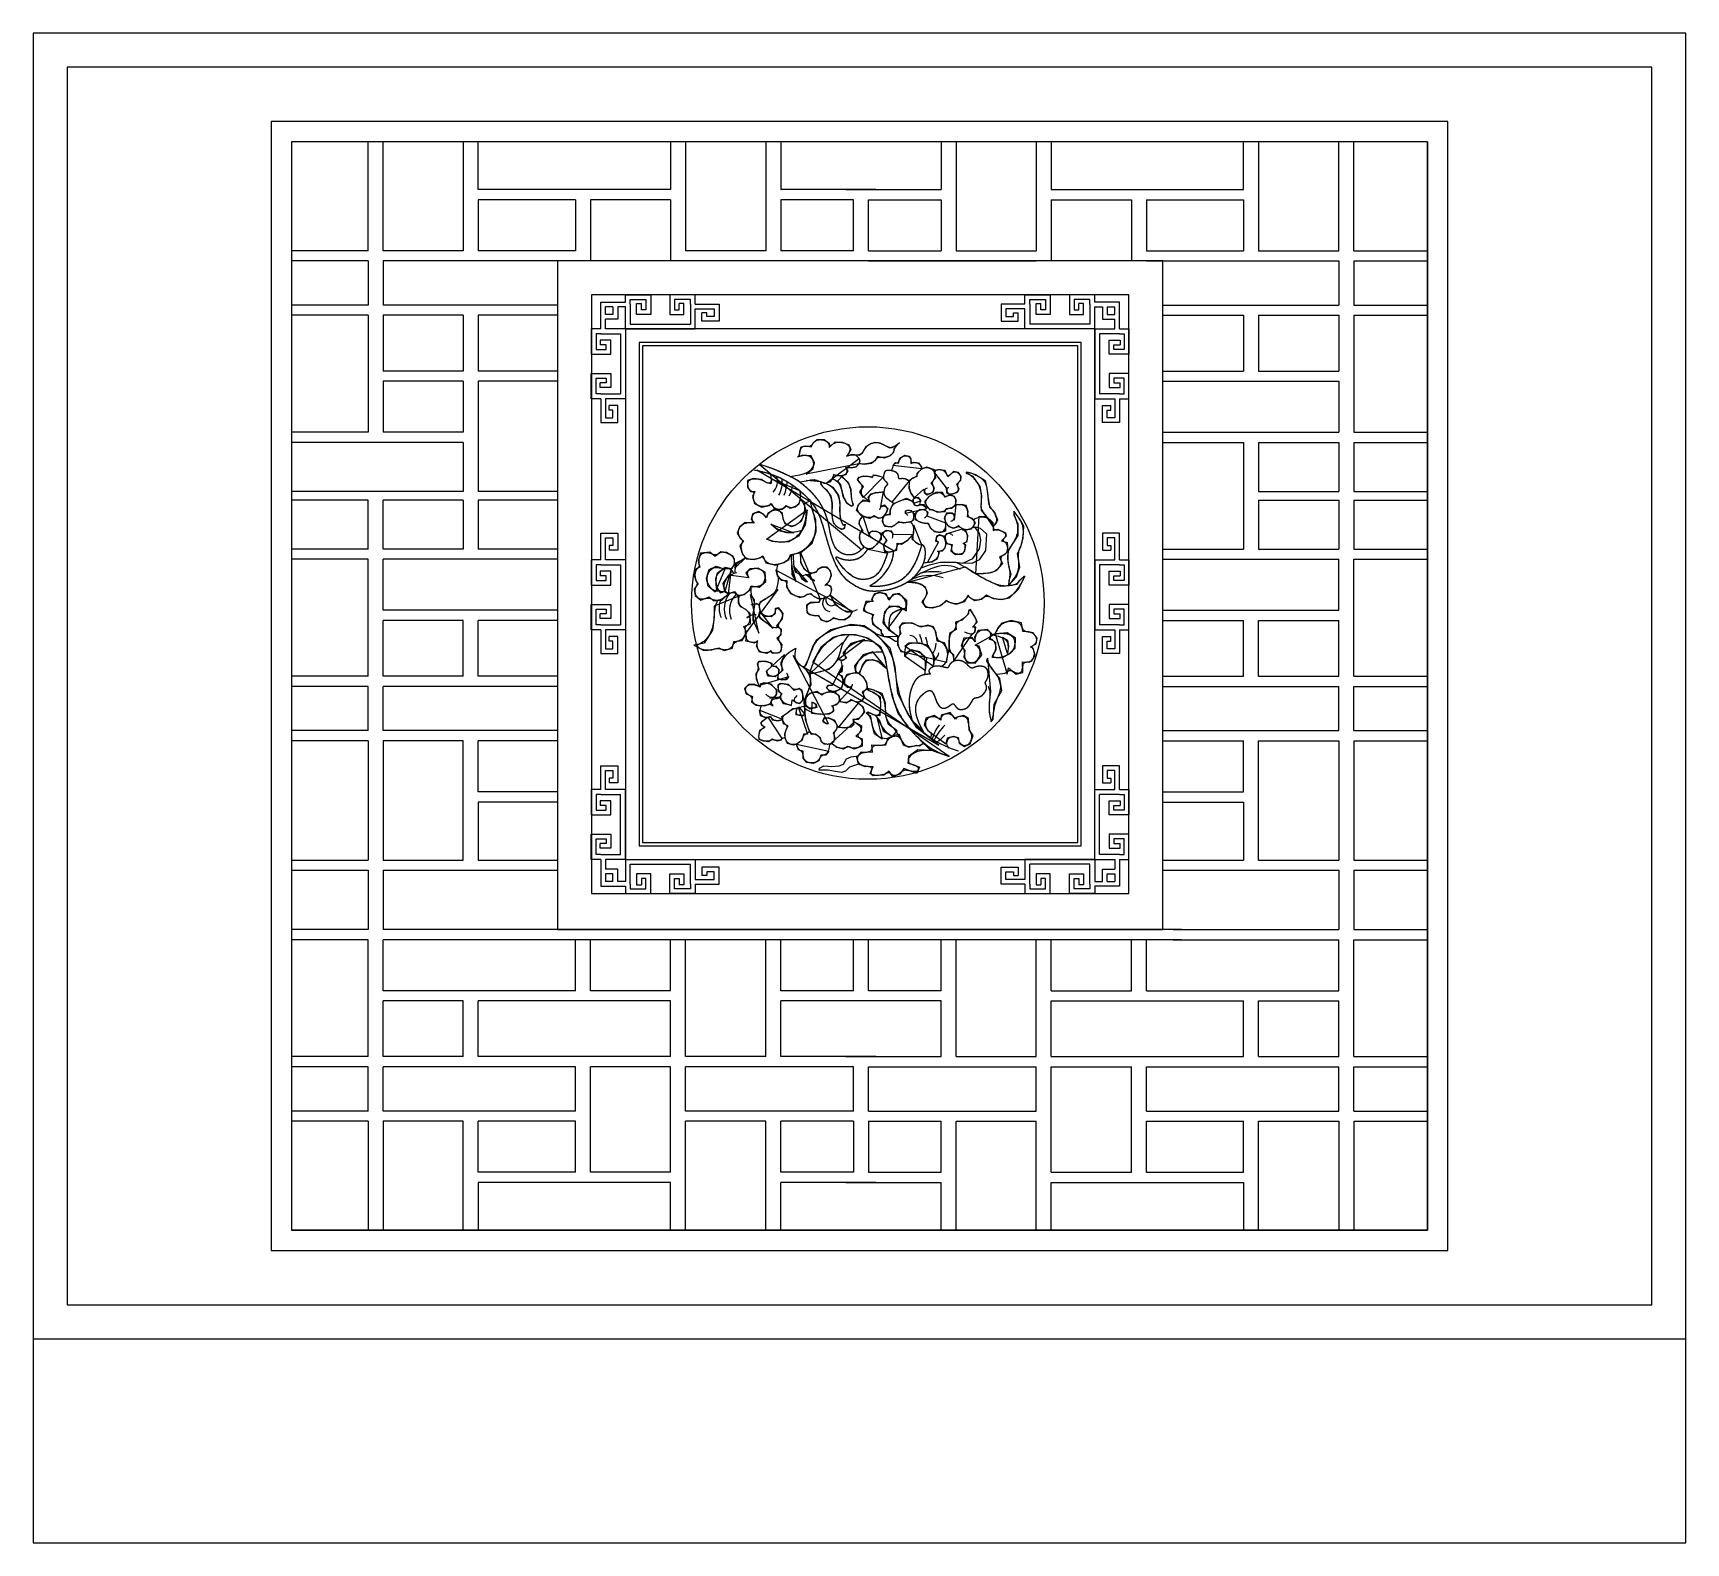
# Model space of a CAD drawing. Header units: metres. Extents: x -747 to 1683, y 3278 to 5498.
import ezdxf

# ---------------------------------------------------------------- set-up
doc = ezdxf.new("R2010")
doc.units = ezdxf.units.M
for name, color, linetype in [('2', 2, 'Continuous'), ('3', 3, 'Continuous'), ('4', 4, 'Continuous'), ('7', 7, 'Continuous')]:
    doc.layers.add(name, color=color, linetype=linetype)

msp = doc.modelspace()

# ---------------------------------------------------------------- linework, layer by layer
at = {"layer": '2'}
msp.add_line((-747.49, 3278.44), (1682.51, 3278.44), dxfattribs=at)
at = {"layer": '3'}
for p, q in [((-254.91, 5178.44), (-254.91, 5338.44)), ((-232.82, 5178.44), (-232.82, 5338.44)), ((-115, 5338.44), (-115, 5178.44)), ((-92.91, 5268.44), (-92.91, 5338.44)), ((189.82, 5338.44), (189.82, 5268.44)), ((211.91, 5338.44), (211.91, 5178.44)), ((329.72, 5338.44), (329.72, 5253.44)), ((351.82, 5338.44), (351.82, 5268.44)), ((587.45, 5338.44), (587.45, 5268.44)), ((609.54, 5338.44), (609.54, 5253.44)), ((727.36, 5338.44), (727.36, 5178.44)), ((749.45, 5338.44), (749.45, 5268.44)), ((1032.18, 5268.44), (1032.18, 5338.44)), ((1054.27, 5338.44), (1054.27, 5178.44)), ((1172.09, 5178.44), (1172.09, 5338.44)), ((1194.18, 5178.44), (1194.18, 5338.44)), ((1302.51, 5338.44), (1302.51, 3738.44)), ((189.82, 5268.44), (-92.91, 5268.44)), ((-92.91, 5253.44), (-92.91, 5178.44)), ((49.91, 5253.44), (-92.91, 5253.44)), ((49.91, 5253.44), (49.91, 5178.44)), ((72, 5253.44), (72, 5163.44)), ((189.82, 5253.44), (72, 5253.44)), ((189.82, 5253.44), (189.82, 5163.44)), ((329.72, 5253.44), (329.72, 5178.44)), ((491.72, 5268.44), (351.82, 5268.44)), ((458.59, 5253.44), (351.82, 5253.44)), ((351.82, 5253.44), (351.82, 5178.44)), ((447.54, 5268.44), (587.45, 5268.44)), ((458.59, 5178.44), (458.59, 5253.44)), ((480.68, 5178.44), (480.68, 5253.44)), ((480.68, 5253.44), (587.45, 5253.44)), ((587.45, 5253.44), (587.45, 5178.44)), ((609.54, 5253.44), (609.54, 5178.44)), ((749.45, 5268.44), (1032.18, 5268.44)), ((749.45, 5253.44), (749.45, 5163.44)), ((749.45, 5253.44), (867.27, 5253.44)), ((867.27, 5253.44), (867.27, 5163.44)), ((889.36, 5253.44), (889.36, 5178.44)), ((889.36, 5253.44), (1032.18, 5253.44)), ((1032.18, 5253.44), (1032.18, 5178.44)), ((-254.91, 5178.44), (-367.49, 5178.44)), ((-115, 5178.44), (-232.82, 5178.44)), ((49.91, 5178.44), (-92.91, 5178.44)), ((329.72, 5178.44), (211.91, 5178.44)), ((458.59, 5178.44), (351.82, 5178.44)), ((480.68, 5178.44), (587.45, 5178.44)), ((609.54, 5178.44), (727.36, 5178.44)), ((889.36, 5178.44), (1032.18, 5178.44)), ((1054.27, 5178.44), (1172.09, 5178.44)), ((1194.18, 5178.44), (1302.51, 5178.44)), ((-254.91, 5163.44), (-367.49, 5163.44)), ((-254.91, 5163.44), (-254.91, 5098.44)), ((49.91, 5163.44), (-232.82, 5163.44)), ((-232.82, 5163.44), (-232.82, 5098.44)), ((458.59, 5163.44), (211.91, 5163.44)), ((480.68, 5163.44), (380.4, 5163.44)), ((480.68, 5163.44), (727.36, 5163.44)), ((889.36, 5163.44), (1172.09, 5163.44)), ((1172.09, 5163.44), (1172.09, 5098.44)), ((1194.18, 5163.44), (1302.51, 5163.44)), ((1194.18, 5163.44), (1194.18, 5098.44)), ((-254.91, 5098.44), (-367.49, 5098.44)), ((-254.91, 5083.44), (-367.49, 5083.44)), ((-254.91, 5083.44), (-254.91, 4911.44)), ((23.37, 5098.44), (-232.82, 5098.44)), ((-115, 5083.44), (-232.82, 5083.44)), ((-232.82, 5083.44), (-232.82, 5001.44)), ((-115, 5083.44), (-115, 5001.44)), ((23.37, 5083.44), (-92.91, 5083.44)), ((-92.91, 5083.44), (-92.91, 5001.44)), ((87.03, 5063.44), (87.03, 5102.85)), ((94.05, 5084.85), (94.05, 5095.83)), ((105.06, 5084.85), (94.05, 5084.85)), ((105.06, 5095.83), (105.06, 5084.85)), ((130.39, 5099.77), (130.39, 5070.46)), ((139.82, 5100.79), (146.84, 5100.79)), ((209.48, 5100.79), (202.46, 5100.79)), ((218.92, 5099.77), (218.92, 5070.46)), ((242.96, 5087.25), (235.94, 5087.25)), ((693.78, 5087.25), (700.79, 5087.25)), ((717.82, 5099.77), (717.82, 5070.46)), ((727.26, 5100.79), (734.27, 5100.79)), ((796.92, 5100.79), (789.9, 5100.79)), ((806.35, 5099.77), (806.35, 5070.46)), ((831.68, 5095.83), (831.68, 5084.85)), ((831.68, 5084.85), (842.69, 5084.85)), ((842.69, 5084.85), (842.69, 5095.83)), ((849.7, 5063.44), (849.7, 5102.85)), ((913.37, 5098.44), (1172.09, 5098.44)), ((913.37, 5083.44), (1032.18, 5083.44)), ((1032.18, 5083.44), (1032.18, 5001.44)), ((1054.27, 5083.44), (1172.09, 5083.44)), ((1054.27, 5083.44), (1054.27, 5001.44)), ((1172.09, 5083.44), (1172.09, 5001.44)), ((1194.18, 5098.44), (1302.51, 5098.44)), ((1194.18, 5083.44), (1194.18, 4911.44)), ((1194.18, 5083.44), (1302.51, 5083.44)), ((87.03, 5056.42), (116.35, 5056.42)), ((112.08, 5077.84), (94.05, 5077.84)), ((94.05, 5063.44), (94.05, 5077.84)), ((94.05, 5063.44), (94.05, 5063.44)), ((116.35, 5056.42), (116.35, 4967.89)), ((130.39, 5070.46), (218.92, 5070.46)), ((806.35, 5070.46), (717.82, 5070.46)), ((820.39, 5056.42), (820.39, 4967.89)), ((849.7, 5056.42), (820.39, 5056.42)), ((824.66, 5077.84), (842.69, 5077.84)), ((842.69, 5063.44), (842.69, 5077.84)), ((842.69, 5063.44), (842.69, 5063.44)), ((86.02, 5046.99), (86.02, 5039.97)), ((850.71, 5046.99), (850.71, 5039.97)), ((-115, 5001.44), (-232.82, 5001.44)), ((-115, 4986.44), (-232.82, 4986.44)), ((-232.82, 4986.44), (-232.82, 4911.44)), ((-115, 4986.44), (-115, 4911.44)), ((23.37, 5001.44), (-92.91, 5001.44)), ((23.37, 4986.44), (-92.91, 4986.44)), ((-92.91, 4986.44), (-92.91, 4824.44)), ((86.02, 4977.33), (86.02, 4984.35)), ((850.71, 4977.33), (850.71, 4984.35)), ((913.37, 5001.44), (1032.18, 5001.44)), ((913.37, 4986.44), (1172.09, 4986.44)), ((1054.27, 5001.44), (1172.09, 5001.44)), ((1172.09, 4986.44), (1172.09, 4911.44)), ((87.03, 4967.89), (116.35, 4967.89)), ((849.7, 4967.89), (820.39, 4967.89)), ((99.56, 4943.85), (99.56, 4950.87)), ((837.18, 4943.85), (837.18, 4950.87)), ((-254.91, 4911.44), (-367.49, 4911.44)), ((-115, 4911.44), (-232.82, 4911.44)), ((-115, 4911.44), (-232.82, 4911.44)), ((913.37, 4911.44), (1172.09, 4911.44)), ((1194.18, 4911.44), (1302.51, 4911.44)), ((-115, 4896.44), (-367.49, 4896.44)), ((-115, 4896.44), (-115, 4824.44)), ((913.37, 4896.44), (1032.18, 4896.44)), ((1032.18, 4896.44), (1032.18, 4739.74)), ((1054.27, 4896.44), (1172.09, 4896.44)), ((1054.27, 4896.44), (1054.27, 4824.44)), ((1172.09, 4896.44), (1172.09, 4824.44)), ((1194.18, 4896.44), (1302.51, 4896.44)), ((1194.18, 4896.44), (1194.18, 4824.44)), ((-115, 4824.44), (-367.49, 4824.44)), ((-254.91, 4811.74), (-367.49, 4811.74)), ((-254.91, 4739.74), (-254.91, 4811.74)), ((-115, 4811.74), (-232.82, 4811.74)), ((-232.82, 4739.74), (-232.82, 4811.74)), ((-115, 4811.74), (-115, 4739.74)), ((23.37, 4824.44), (-92.91, 4824.44)), ((23.37, 4811.74), (-92.91, 4811.74)), ((-92.91, 4811.74), (-92.91, 4739.74)), ((1054.27, 4824.44), (1172.09, 4824.44)), ((1054.27, 4811.74), (1172.09, 4811.74)), ((1054.27, 4811.74), (1054.27, 4739.74)), ((1172.09, 4811.74), (1172.09, 4739.74)), ((1194.18, 4824.44), (1302.51, 4824.44)), ((1194.18, 4811.74), (1302.51, 4811.74)), ((1194.18, 4811.74), (1194.18, 4739.74)), ((-254.91, 4739.74), (-367.49, 4739.74)), ((-115, 4739.74), (-232.82, 4739.74)), ((23.37, 4739.74), (-92.91, 4739.74)), ((99.56, 4745.14), (99.56, 4738.12)), ((837.18, 4745.14), (837.18, 4738.12)), ((913.37, 4739.74), (1032.18, 4739.74)), ((1054.27, 4739.74), (1172.09, 4739.74)), ((1194.18, 4739.74), (1302.51, 4739.74)), ((-254.91, 4724.74), (-367.49, 4724.74)), ((-254.91, 4552.74), (-254.91, 4724.74)), ((23.37, 4724.74), (-232.82, 4724.74)), ((23.37, 4724.74), (-232.82, 4724.74)), ((-232.82, 4649.74), (-232.82, 4724.74)), ((87.03, 4716.71), (116.35, 4716.71)), ((116.35, 4716.71), (116.35, 4628.17)), ((849.7, 4716.71), (820.39, 4716.71)), ((820.39, 4716.71), (820.39, 4628.17)), ((913.37, 4724.74), (1172.09, 4724.74)), ((1172.09, 4649.74), (1172.09, 4724.74)), ((1194.18, 4552.74), (1194.18, 4724.74)), ((1194.18, 4724.74), (1302.51, 4724.74)), ((86.02, 4707.27), (86.02, 4700.25)), ((850.71, 4707.27), (850.71, 4700.25)), ((23.37, 4649.74), (-232.82, 4649.74)), ((86.02, 4637.61), (86.02, 4644.63)), ((850.71, 4637.61), (850.71, 4644.63)), ((913.37, 4649.74), (1172.09, 4649.74)), ((-115, 4634.74), (-232.82, 4634.74)), ((-232.82, 4552.74), (-232.82, 4634.74)), ((-115, 4552.74), (-115, 4634.74)), ((23.37, 4634.74), (-92.91, 4634.74)), ((-92.91, 4552.74), (-92.91, 4634.74)), ((87.03, 4628.17), (116.35, 4628.17)), ((849.7, 4628.17), (820.39, 4628.17)), ((913.37, 4634.74), (1032.18, 4634.74)), ((1032.18, 4552.74), (1032.18, 4634.74)), ((1054.27, 4634.74), (1172.09, 4634.74)), ((1054.27, 4552.74), (1054.27, 4634.74)), ((1172.09, 4552.74), (1172.09, 4634.74)), ((99.56, 4604.13), (99.56, 4611.15)), ((837.18, 4604.13), (837.18, 4611.15)), ((-254.91, 4552.74), (-367.49, 4552.74)), ((-115, 4552.74), (-232.82, 4552.74)), ((23.37, 4552.74), (-92.91, 4552.74)), ((913.37, 4552.74), (1032.18, 4552.74)), ((1054.27, 4552.74), (1172.09, 4552.74)), ((1194.18, 4552.74), (1302.51, 4552.74)), ((-254.91, 4537.74), (-367.49, 4537.74)), ((-254.91, 4472.74), (-254.91, 4537.74)), ((23.37, 4537.74), (-232.82, 4537.74)), ((-232.82, 4472.74), (-232.82, 4537.74)), ((913.37, 4537.74), (1172.09, 4537.74)), ((1172.09, 4472.74), (1172.09, 4537.74)), ((1194.18, 4537.74), (1302.51, 4537.74)), ((1194.18, 4472.74), (1194.18, 4537.74)), ((-254.91, 4472.74), (-367.49, 4472.74)), ((23.37, 4472.74), (-232.82, 4472.74)), ((913.37, 4472.74), (1172.09, 4472.74)), ((1194.18, 4472.74), (1302.51, 4472.74)), ((-254.91, 4457.74), (-367.49, 4457.74)), ((-254.91, 4457.74), (-254.91, 4282.44)), ((-232.82, 4457.74), (-232.82, 4282.44)), ((-115, 4457.74), (-232.82, 4457.74)), ((-115, 4282.44), (-115, 4457.74)), ((-92.91, 4382.74), (-92.91, 4457.74)), ((23.37, 4457.74), (-92.91, 4457.74)), ((913.37, 4457.74), (1032.18, 4457.74)), ((1032.18, 4382.74), (1032.18, 4457.74)), ((1054.27, 4282.44), (1054.27, 4457.74)), ((1054.27, 4457.74), (1172.09, 4457.74)), ((1172.09, 4457.74), (1172.09, 4282.44)), ((1194.18, 4457.74), (1194.18, 4282.44)), ((1194.18, 4457.74), (1302.51, 4457.74)), ((99.56, 4403.03), (99.56, 4396.02)), ((837.18, 4403.03), (837.18, 4396.02)), ((23.37, 4382.74), (-92.91, 4382.74)), ((87.03, 4378.99), (116.35, 4378.99)), ((116.35, 4290.46), (116.35, 4378.99)), ((849.7, 4378.99), (820.39, 4378.99)), ((820.39, 4290.46), (820.39, 4378.99)), ((913.37, 4382.74), (1032.18, 4382.74)), ((23.37, 4367.74), (-92.91, 4367.74)), ((-92.91, 4367.74), (-92.91, 4282.44)), ((86.02, 4369.55), (86.02, 4362.53)), ((850.71, 4369.55), (850.71, 4362.53)), ((913.37, 4367.74), (1032.18, 4367.74)), ((1032.18, 4367.74), (1032.18, 4282.44)), ((86.02, 4299.89), (86.02, 4306.91)), ((850.71, 4299.89), (850.71, 4306.91)), ((-367.49, 4282.44), (-254.91, 4282.44)), ((-232.82, 4282.44), (-115, 4282.44)), ((-92.91, 4282.44), (23.37, 4282.44)), ((87.03, 4290.46), (116.35, 4290.46)), ((87.03, 4283.44), (87.03, 4244.03)), ((94.05, 4283.44), (94.05, 4283.44)), ((94.05, 4283.44), (94.05, 4269.04)), ((849.7, 4290.46), (820.39, 4290.46)), ((842.69, 4283.44), (842.69, 4269.04)), ((842.69, 4283.44), (842.69, 4283.44)), ((849.7, 4283.44), (849.7, 4244.03)), ((913.37, 4282.44), (1032.18, 4282.44)), ((1054.27, 4282.44), (1172.09, 4282.44)), ((1194.18, 4282.44), (1302.51, 4282.44)), ((-367.49, 4267.44), (-254.91, 4267.44)), ((-254.91, 4267.44), (-254.91, 4180.44)), ((-232.82, 4267.44), (23.37, 4267.44)), ((-232.82, 4267.44), (-232.82, 4180.44)), ((112.08, 4269.04), (94.05, 4269.04)), ((105.06, 4262.03), (94.05, 4262.03)), ((94.05, 4262.03), (94.05, 4251.05)), ((105.06, 4251.05), (105.06, 4262.03)), ((130.39, 4276.42), (218.92, 4276.42)), ((130.39, 4247.11), (130.39, 4276.42)), ((218.92, 4247.11), (218.92, 4276.42)), ((242.96, 4259.63), (235.94, 4259.63)), ((693.78, 4259.63), (700.79, 4259.63)), ((806.35, 4276.42), (717.82, 4276.42)), ((717.82, 4247.11), (717.82, 4276.42)), ((806.35, 4247.11), (806.35, 4276.42)), ((824.66, 4269.04), (842.69, 4269.04)), ((831.68, 4262.03), (842.69, 4262.03)), ((831.68, 4251.05), (831.68, 4262.03)), ((842.69, 4262.03), (842.69, 4251.05)), ((913.37, 4267.44), (1172.09, 4267.44)), ((1172.09, 4267.44), (1172.09, 4180.44)), ((1194.18, 4267.44), (1194.18, 4180.44)), ((1194.18, 4267.44), (1302.51, 4267.44)), ((139.82, 4246.09), (146.84, 4246.09)), ((209.48, 4246.09), (202.46, 4246.09)), ((727.26, 4246.09), (734.27, 4246.09)), ((796.92, 4246.09), (789.9, 4246.09)), ((-254.91, 4180.44), (-367.49, 4180.44)), ((940.87, 4180.44), (-232.82, 4180.44)), ((928.47, 4180.44), (1172.09, 4180.44)), ((1194.18, 4180.44), (1302.51, 4180.44)), ((-254.91, 4165.44), (-367.49, 4165.44)), ((-254.91, 3993.44), (-254.91, 4165.44)), ((940.87, 4165.44), (-232.82, 4165.44)), ((940.87, 4165.44), (-232.82, 4165.44)), ((-232.82, 4090.44), (-232.82, 4165.44)), ((49.91, 4090.44), (49.91, 4165.44)), ((72, 4090.44), (72, 4165.44)), ((189.82, 4090.44), (189.82, 4165.44)), ((211.91, 3993.44), (211.91, 4165.44)), ((329.72, 3993.44), (329.72, 4165.44)), ((351.82, 4090.44), (351.82, 4165.44)), ((458.59, 4090.44), (458.59, 4165.44)), ((480.68, 4090.44), (480.68, 4165.44)), ((587.45, 4090.44), (587.45, 4165.44)), ((609.54, 3993.44), (609.54, 4165.44)), ((727.36, 3993.44), (727.36, 4165.44)), ((749.45, 4090.44), (749.45, 4165.44)), ((867.27, 4090.44), (867.27, 4165.44)), ((889.36, 4090.44), (889.36, 4165.44)), ((928.47, 4165.44), (1172.09, 4165.44)), ((1172.09, 4090.44), (1172.09, 4165.44)), ((1194.18, 3993.44), (1194.18, 4165.44)), ((1194.18, 4165.44), (1302.51, 4165.44)), ((49.91, 4090.44), (-232.82, 4090.44)), ((189.82, 4090.44), (72, 4090.44)), ((458.59, 4090.44), (351.82, 4090.44)), ((587.45, 4090.44), (480.68, 4090.44)), ((749.45, 4090.44), (867.27, 4090.44)), ((889.36, 4090.44), (1172.09, 4090.44)), ((-232.82, 3993.44), (-232.82, 4075.44)), ((-115, 4075.44), (-232.82, 4075.44)), ((-115, 3993.44), (-115, 4075.44)), ((189.82, 4075.44), (-92.91, 4075.44)), ((-92.91, 3993.44), (-92.91, 4075.44)), ((189.82, 3993.44), (189.82, 4075.44)), ((587.45, 4075.44), (351.82, 4075.44)), ((351.82, 3993.44), (351.82, 4075.44)), ((587.45, 3993.44), (587.45, 4075.44)), ((749.45, 3993.44), (749.45, 4075.44)), ((749.45, 4075.44), (1032.18, 4075.44)), ((1032.18, 3993.44), (1032.18, 4075.44)), ((1054.27, 4075.44), (1172.09, 4075.44)), ((1054.27, 3993.44), (1054.27, 4075.44)), ((1172.09, 3993.44), (1172.09, 4075.44)), ((-254.91, 3993.44), (-367.49, 3993.44)), ((-115, 3993.44), (-232.82, 3993.44)), ((72, 3993.44), (-92.91, 3993.44)), ((189.82, 3993.44), (72, 3993.44)), ((329.72, 3993.44), (211.91, 3993.44)), ((491.72, 3993.44), (351.82, 3993.44)), ((447.54, 3993.44), (587.45, 3993.44)), ((609.54, 3993.44), (727.36, 3993.44)), ((749.45, 3993.44), (867.27, 3993.44)), ((867.27, 3993.44), (1032.18, 3993.44)), ((1054.27, 3993.44), (1172.09, 3993.44)), ((1194.18, 3993.44), (1302.51, 3993.44)), ((-254.91, 3978.44), (-367.49, 3978.44)), ((-254.91, 3913.44), (-254.91, 3978.44)), ((49.91, 3978.44), (-232.82, 3978.44)), ((-232.82, 3913.44), (-232.82, 3978.44)), ((49.91, 3913.44), (49.91, 3978.44)), ((72, 3823.44), (72, 3978.44)), ((189.82, 3978.44), (72, 3978.44)), ((189.82, 3823.44), (189.82, 3978.44)), ((458.59, 3978.44), (211.91, 3978.44)), ((211.91, 3913.44), (211.91, 3978.44)), ((458.59, 3913.44), (458.59, 3978.44)), ((480.68, 3978.44), (727.36, 3978.44)), ((480.68, 3913.44), (480.68, 3978.44)), ((727.36, 3913.44), (727.36, 3978.44)), ((749.45, 3823.44), (749.45, 3978.44)), ((749.45, 3978.44), (867.27, 3978.44)), ((867.27, 3823.44), (867.27, 3978.44)), ((889.36, 3978.44), (1172.09, 3978.44)), ((889.36, 3913.44), (889.36, 3978.44)), ((1172.09, 3913.44), (1172.09, 3978.44)), ((1194.18, 3978.44), (1302.51, 3978.44)), ((1194.18, 3913.44), (1194.18, 3978.44)), ((-254.91, 3913.44), (-367.49, 3913.44)), ((49.91, 3913.44), (-232.82, 3913.44)), ((458.59, 3913.44), (211.91, 3913.44)), ((480.68, 3913.44), (727.36, 3913.44)), ((889.36, 3913.44), (1172.09, 3913.44)), ((1194.18, 3913.44), (1302.51, 3913.44)), ((-254.91, 3898.44), (-367.49, 3898.44)), ((-254.91, 3898.44), (-254.91, 3738.44)), ((-115, 3898.44), (-232.82, 3898.44)), ((-232.82, 3898.44), (-232.82, 3738.44)), ((-115, 3738.44), (-115, 3898.44)), ((49.91, 3898.44), (-92.91, 3898.44)), ((-92.91, 3823.44), (-92.91, 3898.44)), ((49.91, 3823.44), (49.91, 3898.44)), ((211.91, 3738.44), (211.91, 3898.44)), ((329.72, 3898.44), (211.91, 3898.44)), ((329.72, 3823.44), (329.72, 3898.44)), ((458.59, 3898.44), (351.82, 3898.44)), ((351.82, 3823.44), (351.82, 3898.44)), ((458.59, 3898.44), (458.59, 3823.44)), ((480.68, 3898.44), (587.45, 3898.44)), ((480.68, 3898.44), (480.68, 3823.44)), ((587.45, 3823.44), (587.45, 3898.44)), ((609.54, 3823.44), (609.54, 3898.44)), ((609.54, 3898.44), (727.36, 3898.44)), ((727.36, 3738.44), (727.36, 3898.44)), ((889.36, 3898.44), (1032.18, 3898.44)), ((889.36, 3823.44), (889.36, 3898.44)), ((1032.18, 3823.44), (1032.18, 3898.44)), ((1054.27, 3898.44), (1172.09, 3898.44)), ((1054.27, 3738.44), (1054.27, 3898.44)), ((1172.09, 3898.44), (1172.09, 3738.44)), ((1194.18, 3898.44), (1194.18, 3738.44)), ((1194.18, 3898.44), (1302.51, 3898.44)), ((49.91, 3823.44), (-92.91, 3823.44)), ((189.82, 3823.44), (72, 3823.44)), ((329.72, 3738.44), (329.72, 3823.44)), ((458.59, 3823.44), (351.82, 3823.44)), ((480.68, 3823.44), (587.45, 3823.44)), ((609.54, 3738.44), (609.54, 3823.44)), ((749.45, 3823.44), (867.27, 3823.44)), ((889.36, 3823.44), (1032.18, 3823.44)), ((189.82, 3808.44), (-92.91, 3808.44)), ((-92.91, 3808.44), (-92.91, 3738.44)), ((189.82, 3738.44), (189.82, 3808.44)), ((491.72, 3808.44), (351.82, 3808.44)), ((351.82, 3738.44), (351.82, 3808.44)), ((447.54, 3808.44), (587.45, 3808.44)), ((587.45, 3738.44), (587.45, 3808.44)), ((749.45, 3808.44), (1032.18, 3808.44)), ((749.45, 3738.44), (749.45, 3808.44)), ((1032.18, 3808.44), (1032.18, 3738.44))]:
    msp.add_line(p, q, dxfattribs=at)
for points in [[(87.03, 5102.85), (123.37, 5102.85), (123.37, 5113.44), (160.55, 5113.44), (160.55, 5084.63), (139.82, 5084.63), (139.82, 5100.79)], [(130.39, 5099.77), (130.39, 5106.61), (153.53, 5106.61), (153.53, 5091.65), (146.84, 5091.65), (146.84, 5100.79)], [(225.93, 5099.77), (225.93, 5113.44), (188.75, 5113.44), (188.75, 5084.63), (209.48, 5084.63), (209.48, 5100.79)], [(218.92, 5099.77), (218.92, 5106.61), (195.77, 5106.61), (195.77, 5091.65), (202.46, 5091.65), (202.46, 5100.79)], [(710.8, 5099.77), (710.8, 5113.44), (747.98, 5113.44), (747.98, 5084.63), (727.26, 5084.63), (727.26, 5100.79)], [(717.82, 5099.77), (717.82, 5106.61), (740.96, 5106.61), (740.96, 5091.65), (734.27, 5091.65), (734.27, 5100.79)], [(849.7, 5102.85), (813.37, 5102.85), (813.37, 5113.44), (776.19, 5113.44), (776.19, 5084.63), (796.92, 5084.63), (796.92, 5100.79)], [(806.35, 5099.77), (806.35, 5106.61), (783.21, 5106.61), (783.21, 5091.65), (789.9, 5091.65), (789.9, 5100.79)], [(105.06, 5095.83), (94.05, 5095.83)], [(123.37, 5063.44), (123.37, 5095.83), (112.08, 5095.83), (112.08, 5077.84)], [(123.37, 5063.44), (225.93, 5063.44), (225.93, 5092.76)], [(225.93, 5099.77), (260.96, 5099.77), (260.96, 5074.73), (235.94, 5074.73), (235.94, 5087.25)], [(225.93, 5092.76), (225.93, 5092.76), (253.94, 5092.76), (253.94, 5081.75), (242.96, 5081.75), (242.96, 5087.25)], [(710.8, 5099.77), (675.78, 5099.77), (675.78, 5074.73), (700.79, 5074.73), (700.79, 5087.25)], [(710.8, 5092.76), (710.8, 5092.76), (682.79, 5092.76), (682.79, 5081.75), (693.78, 5081.75), (693.78, 5087.25)], [(813.37, 5063.44), (710.8, 5063.44), (710.8, 5092.76)], [(813.37, 5063.44), (813.37, 5095.83), (824.66, 5095.83), (824.66, 5077.84)], [(831.68, 5095.83), (842.69, 5095.83)], [(87.03, 5063.44), (73.18, 5063.44), (73.18, 5026.26), (102.17, 5026.26), (102.17, 5046.99), (86.02, 5046.99)], [(87.03, 5056.42), (80.2, 5056.42), (80.2, 5033.28), (95.16, 5033.28), (95.16, 5039.97), (86.02, 5039.97)], [(123.37, 5063.44), (123.37, 4960.87), (94.05, 4960.87)], [(123.37, 5063.44), (94.05, 5063.44)], [(813.37, 5063.44), (813.37, 4960.87), (842.69, 4960.87)], [(813.37, 5063.44), (842.69, 5063.44)], [(849.7, 5063.44), (863.56, 5063.44), (863.56, 5026.26), (834.56, 5026.26), (834.56, 5046.99), (850.71, 5046.99)], [(849.7, 5056.42), (856.54, 5056.42), (856.54, 5033.28), (841.58, 5033.28), (841.58, 5039.97), (850.71, 5039.97)], [(87.03, 4960.87), (73.18, 4960.87), (73.18, 4998.05), (102.17, 4998.05), (102.17, 4977.33), (86.02, 4977.33)], [(87.03, 4967.89), (80.2, 4967.89), (80.2, 4991.04), (95.16, 4991.04), (95.16, 4984.35), (86.02, 4984.35)], [(849.7, 4960.87), (863.56, 4960.87), (863.56, 4998.05), (834.56, 4998.05), (834.56, 4977.33), (850.71, 4977.33)], [(849.7, 4967.89), (856.54, 4967.89), (856.54, 4991.04), (841.58, 4991.04), (841.58, 4984.35), (850.71, 4984.35)], [(87.03, 4960.87), (87.03, 4925.85), (112.08, 4925.85), (112.08, 4950.87), (99.56, 4950.87)], [(94.05, 4960.87), (94.05, 4960.87), (94.05, 4932.87), (105.06, 4932.87), (105.06, 4943.85), (99.56, 4943.85)], [(849.7, 4960.87), (849.7, 4925.85), (824.66, 4925.85), (824.66, 4950.87), (837.18, 4950.87)], [(842.69, 4960.87), (842.69, 4960.87), (842.69, 4932.87), (831.68, 4932.87), (831.68, 4943.85), (837.18, 4943.85)], [(365.49, 4846.44), (365.49, 4846.44), (373.51, 4847.74), (379.98, 4849.09), (385.1, 4850.48), (389.05, 4851.89), (392.02, 4853.3), (394.21, 4854.7), (395.82, 4856.07), (397.02, 4857.41), (397.99, 4858.69), (398.76, 4859.92), (399.35, 4861.12), (399.78, 4862.29), (400.04, 4863.45), (400.16, 4864.59), (400.16, 4865.75), (400.03, 4866.91), (399.8, 4868.09), (399.46, 4869.27), (399.01, 4870.44), (398.46, 4871.56), (397.79, 4872.62), (397.02, 4873.61), (396.13, 4874.49), (395.13, 4875.25), (394.03, 4875.87), (392.83, 4876.36), (391.57, 4876.73), (390.26, 4876.98), (388.93, 4877.14), (387.59, 4877.2), (386.28, 4877.18), (385.02, 4877.09), (383.82, 4876.95), (382.7, 4876.76), (381.68, 4876.55), (380.76, 4876.33), (379.95, 4876.13), (379.27, 4875.97), (378.74, 4875.85), (378.36, 4875.81), (378.14, 4875.85), (378.05, 4875.98), (378.09, 4876.19), (378.21, 4876.46), (378.39, 4876.8), (378.62, 4877.2), (378.86, 4877.64), (379.08, 4878.14), (379.27, 4878.67), (379.44, 4879.23), (379.58, 4879.83), (379.7, 4880.47), (379.82, 4881.14), (379.94, 4881.85), (380.06, 4882.58), (380.2, 4883.35), (380.37, 4884.14), (380.56, 4884.95), (380.78, 4885.76), (381.04, 4886.56), (381.34, 4887.32), (381.68, 4888.04), (382.08, 4888.7), (382.53, 4889.28), (383.04, 4889.78), (383.61, 4890.19), (384.24, 4890.52), (384.92, 4890.79), (385.65, 4890.98), (386.44, 4891.11), (387.27, 4891.18), (388.15, 4891.21), (389.07, 4891.19), (390.03, 4891.14), (390.99, 4891.1), (391.95, 4891.07), (392.9, 4891.07), (393.81, 4891.14), (394.66, 4891.28), (395.46, 4891.53), (396.17, 4891.88), (396.82, 4892.34), (397.41, 4892.89), (397.96, 4893.49), (398.5, 4894.14), (399.02, 4894.82), (399.56, 4895.5), (400.11, 4896.18), (400.7, 4896.82), (401.34, 4897.43), (402.01, 4898.01), (402.74, 4898.53), (403.52, 4899.01), (404.36, 4899.44), (405.25, 4899.8), (406.21, 4900.11), (407.24, 4900.34), (408.32, 4900.51), (409.43, 4900.61), (410.58, 4900.63), (411.73, 4900.58), (412.88, 4900.45), (414.02, 4900.24), (415.12, 4899.95), (416.18, 4899.58), (417.19, 4899.13), (418.13, 4898.62), (419.01, 4898.05), (419.8, 4897.44), (420.51, 4896.78), (421.12, 4896.09), (421.62, 4895.38), (422.02, 4894.65), (422.34, 4893.94), (422.61, 4893.28), (422.86, 4892.69), (423.12, 4892.21), (423.42, 4891.86), (423.79, 4891.67), (424.27, 4891.69), (424.88, 4891.91), (425.61, 4892.32), (426.45, 4892.86), (427.39, 4893.49), (428.42, 4894.17), (429.52, 4894.84), (430.69, 4895.48), (431.9, 4896.02), (433.15, 4896.43), (434.43, 4896.72), (435.73, 4896.9), (437.05, 4896.97), (438.36, 4896.95), (439.68, 4896.84), (440.98, 4896.66), (442.25, 4896.42), (443.5, 4896.12), (444.71, 4895.77), (445.87, 4895.37), (446.98, 4894.92), (448.02, 4894.41), (448.99, 4893.85), (449.88, 4893.23), (450.68, 4892.57), (451.39, 4891.85), (451.99, 4891.09), (452.49, 4890.28), (452.88, 4889.43), (453.16, 4888.55), (453.34, 4887.64), (453.39, 4886.71), (453.33, 4885.75), (453.15, 4884.79), (452.88, 4883.82), (452.53, 4882.87), (452.12, 4881.94), (451.68, 4881.07), (451.22, 4880.25), (450.78, 4879.51), (450.36, 4878.86), (450, 4878.31), (449.7, 4877.86), (449.48, 4877.51), (449.35, 4877.24), (449.32, 4877.07), (449.4, 4876.97), (449.61, 4876.96), (449.96, 4877.01), (450.45, 4877.13), (451.09, 4877.31), (451.84, 4877.51), (452.7, 4877.73), (453.65, 4877.96), (454.69, 4878.16), (455.79, 4878.33), (456.94, 4878.46), (458.13, 4878.52), (459.35, 4878.52), (460.56, 4878.5), (461.77, 4878.47), (462.95, 4878.43), (464.09, 4878.42), (465.17, 4878.45), (466.18, 4878.54), (467.1, 4878.69), (467.94, 4878.93), (468.72, 4879.25), (469.45, 4879.66), (470.14, 4880.16), (470.8, 4880.75), (471.46, 4881.43), (472.12, 4882.22), (472.78, 4883.12), (473.47, 4884.09), (474.17, 4885.11), (474.87, 4886.16), (475.59, 4887.22), (476.33, 4888.26), (477.07, 4889.25), (477.81, 4890.16), (478.57, 4890.99), (479.33, 4891.72), (480.11, 4892.38), (480.88, 4892.96), (481.67, 4893.48), (482.47, 4893.94), (483.27, 4894.36), (484.08, 4894.73), (484.89, 4895.08), (485.71, 4895.39), (486.54, 4895.67), (487.38, 4895.92), (488.21, 4896.12), (489.05, 4896.29), (489.9, 4896.42), (490.74, 4896.5), (491.58, 4896.54), (492.42, 4896.53), (493.27, 4896.48), (494.11, 4896.39), (494.95, 4896.26), (495.8, 4896.08), (496.64, 4895.87), (497.48, 4895.62), (498.32, 4895.33), (499.17, 4895.01), (500.01, 4894.65), (500.86, 4894.27), (501.71, 4893.87), (502.57, 4893.45), (503.43, 4893.02), (504.3, 4892.57), (505.18, 4892.12), (506.05, 4891.66), (506.92, 4891.22), (507.78, 4890.81), (508.61, 4890.42), (509.41, 4890.07), (510.17, 4889.77), (510.89, 4889.52), (511.55, 4889.34), (512.18, 4889.23), (512.77, 4889.17), (513.33, 4889.17), (513.89, 4889.22), (514.43, 4889.31), (514.98, 4889.44), (515.54, 4889.6), (516.12, 4889.8), (516.73, 4890.02), (517.35, 4890.28), (517.99, 4890.57), (518.64, 4890.9), (519.31, 4891.26), (519.99, 4891.66), (520.68, 4892.09), (521.37, 4892.55), (522.04, 4893.02), (522.66, 4893.47), (523.21, 4893.85), (523.65, 4894.15), (523.95, 4894.32), (524.1, 4894.34), (524.05, 4894.17), (523.8, 4893.8), (523.37, 4893.24), (522.81, 4892.53), (522.15, 4891.71), (521.45, 4890.8), (520.74, 4889.84), (520.07, 4888.87), (519.48, 4887.92), (518.99, 4887.01), (518.6, 4886.15), (518.28, 4885.34), (518.01, 4884.56), (517.76, 4883.82), (517.51, 4883.1), (517.23, 4882.41), (516.91, 4881.74), (516.51, 4881.09), (516.04, 4880.45), (515.5, 4879.83), (514.9, 4879.23), (514.24, 4878.64), (513.52, 4878.08), (512.75, 4877.53), (511.93, 4877.01), (511.06, 4876.51), (510.16, 4876.05), (509.21, 4875.62), (508.22, 4875.24), (507.19, 4874.91), (506.13, 4874.66), (505.03, 4874.47), (503.9, 4874.37), (502.75, 4874.35), (501.58, 4874.39), (500.41, 4874.46), (499.26, 4874.55), (498.14, 4874.61), (497.07, 4874.61), (496.07, 4874.54), (495.15, 4874.37), (494.33, 4874.06), (493.58, 4873.64), (492.91, 4873.13), (492.28, 4872.55), (491.7, 4871.92), (491.13, 4871.27), (490.58, 4870.6), (490.02, 4869.96), (489.43, 4869.34), (488.8, 4868.77), (488.12, 4868.22), (487.37, 4867.72), (486.53, 4867.24), (485.59, 4866.79), (484.52, 4866.38), (483.31, 4865.99), (481.95, 4865.63), (480.42, 4865.31), (478.7, 4865.05), (476.78, 4864.87), (474.63, 4864.78), (472.23, 4864.8), (469.58, 4864.94), (466.66, 4865.22), (389.11, 4849.83), (399.23, 4858.01), (401.16, 4866.67), (396.34, 4876.77), (384.3, 4877.73), (376.59, 4874.85), (379.48, 4877.73), (379.96, 4883.03), (381.89, 4890.24), (387.67, 4891.69), (396.34, 4890.24), (399.71, 4896.5), (405.49, 4900.83), (415.6, 4900.83), (422.83, 4895.54), (422.83, 4889.28), (431.5, 4897.46), (442.58, 4896.98), (451.73, 4893.13), (454.62, 4885.91), (449.8, 4877.73), (448.35, 4876.29), (456.54, 4879.18), (467.14, 4877.73), (471.95, 4881.1), (477.73, 4891.21), (484, 4895.06), (490.74, 4896.98), (497.48, 4896.02), (504.22, 4892.65), (511.45, 4888.8), (515.3, 4889.28), (520.6, 4891.69), (526.38, 4896.5), (518.19, 4887.36), (517.71, 4881.58), (512.41, 4876.77), (504.22, 4873.4), (494.11, 4875.81), (490.26, 4869.55), (484.96, 4865.71), (474.84, 4864.26), (466.66, 4865.22)], [(474.24, 4742.56), (474.24, 4742.56), (472.98, 4741.33), (471.88, 4740.28), (470.92, 4739.38), (470.09, 4738.63), (469.36, 4738), (468.72, 4737.46), (468.14, 4737), (467.62, 4736.6), (467.13, 4736.23), (466.66, 4735.88), (466.22, 4735.57), (465.79, 4735.28), (465.39, 4735.01), (464.99, 4734.76), (464.61, 4734.52), (464.24, 4734.3), (463.87, 4734.08), (463.5, 4733.88), (463.13, 4733.68), (462.77, 4733.49), (462.41, 4733.31), (462.06, 4733.14), (461.71, 4732.98), (461.36, 4732.83), (461.02, 4732.68), (460.68, 4732.55), (460.34, 4732.42), (460.01, 4732.29), (459.68, 4732.18), (459.35, 4732.07), (459.02, 4731.97), (458.7, 4731.87), (458.39, 4731.78), (458.07, 4731.7), (457.76, 4731.62), (457.45, 4731.55), (457.15, 4731.48), (456.84, 4731.42), (456.54, 4731.37), (456.25, 4731.32), (455.96, 4731.28), (455.67, 4731.23), (455.38, 4731.2), (455.09, 4731.17), (454.81, 4731.14), (454.53, 4731.12), (454.26, 4731.1), (453.99, 4731.08), (453.72, 4731.07), (453.45, 4731.06), (453.18, 4731.05), (452.92, 4731.05), (452.66, 4731.05), (452.41, 4731.05), (452.15, 4731.05), (451.9, 4731.06), (451.65, 4731.07), (451.41, 4731.08), (451.16, 4731.09), (450.92, 4731.1), (450.68, 4731.12), (450.45, 4731.14), (450.21, 4731.16), (449.98, 4731.18), (449.75, 4731.2), (449.53, 4731.23), (449.3, 4731.25), (449.08, 4731.28), (448.86, 4731.31), (448.64, 4731.34), (448.43, 4731.37), (448.21, 4731.41), (448, 4731.44), (447.79, 4731.48), (447.58, 4731.52), (447.38, 4731.56), (447.18, 4731.6), (446.97, 4731.64), (446.77, 4731.69), (446.58, 4731.74), (446.38, 4731.78), (446.19, 4731.83), (445.99, 4731.88), (445.8, 4731.93), (445.61, 4731.99), (445.43, 4732.04), (445.24, 4732.1), (445.06, 4732.15), (444.87, 4732.21), (444.69, 4732.27), (444.51, 4732.33), (444.33, 4732.39), (444.16, 4732.45), (443.98, 4732.52), (443.81, 4732.58), (443.64, 4732.65), (443.46, 4732.72), (443.29, 4732.79), (443.13, 4732.85), (442.96, 4732.93), (442.79, 4733), (442.63, 4733.07), (442.46, 4733.14), (442.3, 4733.22), (442.14, 4733.29), (441.98, 4733.37), (441.82, 4733.45), (441.66, 4733.53), (441.5, 4733.61), (441.34, 4733.69), (441.18, 4733.77), (441.03, 4733.85), (440.87, 4733.93), (440.72, 4734.02), (440.57, 4734.1), (440.41, 4734.18), (440.26, 4734.27), (440.11, 4734.36), (439.96, 4734.45), (439.81, 4734.53), (439.66, 4734.62), (439.51, 4734.71), (439.36, 4734.8), (439.21, 4734.9), (439.07, 4734.99), (438.92, 4735.08), (438.77, 4735.18), (438.63, 4735.27), (438.48, 4735.37), (438.34, 4735.46), (438.19, 4735.56), (438.05, 4735.66), (437.91, 4735.76), (437.76, 4735.86), (437.62, 4735.97), (437.48, 4736.07), (437.34, 4736.18), (437.2, 4736.28), (437.06, 4736.39), (436.92, 4736.5), (436.78, 4736.61), (436.64, 4736.72), (436.5, 4736.84), (436.36, 4736.95), (436.23, 4737.07), (436.09, 4737.19), (435.95, 4737.3), (435.82, 4737.43), (435.68, 4737.55), (435.55, 4737.67), (435.42, 4737.8), (435.28, 4737.93), (435.15, 4738.06), (435.02, 4738.19), (434.89, 4738.32), (434.75, 4738.46), (434.62, 4738.6), (434.49, 4738.74), (434.36, 4738.88), (434.23, 4739.02), (434.11, 4739.17), (433.98, 4739.32), (433.85, 4739.47), (433.72, 4739.62), (433.6, 4739.78), (433.47, 4739.93), (433.34, 4740.09), (433.22, 4740.25), (433.09, 4740.42), (432.97, 4740.58), (432.85, 4740.75), (432.72, 4740.92), (432.6, 4741.1), (432.48, 4741.27), (432.36, 4741.45), (432.24, 4741.63), (432.12, 4741.82), (432, 4742.01), (431.88, 4742.2), (431.76, 4742.39), (431.64, 4742.58), (431.52, 4742.78), (431.41, 4742.98), (431.29, 4743.19), (431.17, 4743.39), (431.06, 4743.6), (430.94, 4743.81), (430.83, 4744.03), (430.71, 4744.25), (430.6, 4744.47), (430.49, 4744.69), (430.37, 4744.91), (430.26, 4745.14), (430.15, 4745.37), (430.04, 4745.6), (429.93, 4745.84), (429.82, 4746.08), (429.71, 4746.32), (429.61, 4746.56), (429.5, 4746.8), (429.39, 4747.05), (429.29, 4747.3), (429.18, 4747.55), (429.07, 4747.8), (428.97, 4748.06), (428.87, 4748.31), (428.76, 4748.57), (428.66, 4748.83), (428.56, 4749.09), (428.46, 4749.36), (428.36, 4749.62), (428.26, 4749.89), (428.16, 4750.16), (428.07, 4750.43), (427.97, 4750.7), (427.87, 4750.97), (427.78, 4751.25), (427.68, 4751.52), (427.59, 4751.8), (427.5, 4752.08), (427.41, 4752.36), (427.31, 4752.64), (427.22, 4752.92), (427.13, 4753.2), (427.05, 4753.49), (426.96, 4753.77), (426.87, 4754.06), (426.79, 4754.34), (426.7, 4754.63), (426.62, 4754.92), (426.53, 4755.21), (426.45, 4755.5), (426.37, 4755.79), (426.29, 4756.08), (426.21, 4756.37), (426.13, 4756.66), (426.05, 4756.95), (425.97, 4757.24), (425.9, 4757.54), (425.82, 4757.83), (425.75, 4758.12), (425.68, 4758.42), (425.6, 4758.71), (425.53, 4759), (425.46, 4759.3), (425.39, 4759.59), (425.33, 4759.88), (425.26, 4760.18), (425.19, 4760.47), (425.13, 4760.76), (425.06, 4761.06), (425, 4761.35), (424.94, 4761.64), (424.87, 4761.94), (424.81, 4762.23), (424.75, 4762.52), (424.69, 4762.82), (424.63, 4763.11), (424.58, 4763.4), (424.52, 4763.69), (424.46, 4763.99), (424.41, 4764.28), (424.35, 4764.57), (424.29, 4764.86), (424.24, 4765.16), (424.18, 4765.45), (424.13, 4765.74), (424.08, 4766.03), (424.02, 4766.33), (423.97, 4766.62), (423.92, 4766.91), (423.86, 4767.2), (423.81, 4767.5), (423.76, 4767.79), (423.71, 4768.08), (423.65, 4768.38), (423.6, 4768.67), (423.55, 4768.96), (423.49, 4769.26), (423.44, 4769.55), (423.39, 4769.84), (423.33, 4770.14), (423.28, 4770.43), (423.23, 4770.73), (423.17, 4771.02), (423.12, 4771.32), (423.06, 4771.61), (423.01, 4771.91), (422.95, 4772.2), (422.89, 4772.5), (422.84, 4772.79), (422.78, 4773.09), (422.72, 4773.39), (422.66, 4773.68), (422.6, 4773.98), (422.54, 4774.28), (422.48, 4774.58), (422.42, 4774.88), (422.36, 4775.18), (422.29, 4775.47), (422.23, 4775.77), (422.16, 4776.07), (422.1, 4776.38), (422.03, 4776.68), (421.96, 4776.98), (421.89, 4777.28), (421.82, 4777.58), (421.75, 4777.88), (421.67, 4778.19), (421.6, 4778.49), (421.52, 4778.79), (421.45, 4779.1), (421.37, 4779.4), (421.29, 4779.71), (421.21, 4780.02), (421.13, 4780.32), (421.04, 4780.63), (420.96, 4780.93), (420.87, 4781.24), (420.78, 4781.55), (420.69, 4781.86), (420.6, 4782.17), (420.51, 4782.47), (420.42, 4782.78), (420.33, 4783.09), (420.23, 4783.4), (420.14, 4783.71), (420.04, 4784.02), (419.94, 4784.33), (419.84, 4784.64), (419.74, 4784.95), (419.64, 4785.26), (419.54, 4785.57), (419.43, 4785.88), (419.33, 4786.19), (419.22, 4786.49), (419.12, 4786.8), (419.01, 4787.11), (418.9, 4787.42), (418.79, 4787.73), (418.68, 4788.04), (418.57, 4788.35), (418.46, 4788.65), (418.34, 4788.96), (418.23, 4789.27), (418.12, 4789.58), (418, 4789.88), (417.88, 4790.19), (417.77, 4790.49), (417.65, 4790.8), (417.53, 4791.1), (417.41, 4791.41), (417.29, 4791.71), (417.17, 4792.01), (417.05, 4792.31), (416.92, 4792.62), (416.8, 4792.92), (416.68, 4793.22), (416.55, 4793.52), (416.43, 4793.81), (416.3, 4794.11), (416.18, 4794.41), (416.05, 4794.71), (415.92, 4795), (415.79, 4795.3), (415.67, 4795.59), (415.54, 4795.88), (415.41, 4796.17), (415.28, 4796.46), (415.15, 4796.75), (415.02, 4797.04), (414.89, 4797.33), (414.75, 4797.62), (414.62, 4797.9), (414.49, 4798.19), (414.36, 4798.47), (414.22, 4798.75), (414.09, 4799.03), (413.95, 4799.31), (413.82, 4799.59), (413.69, 4799.87), (413.55, 4800.14), (413.41, 4800.42), (413.28, 4800.69), (413.14, 4800.97), (413, 4801.24), (412.87, 4801.51), (412.73, 4801.78), (412.59, 4802.05), (412.45, 4802.32), (412.31, 4802.58), (412.17, 4802.85), (412.03, 4803.11), (411.89, 4803.38), (411.74, 4803.64), (411.6, 4803.9), (411.46, 4804.17), (411.31, 4804.43), (411.17, 4804.69), (411.02, 4804.94), (410.87, 4805.2), (410.73, 4805.46), (410.58, 4805.72), (410.43, 4805.97), (410.28, 4806.23), (410.13, 4806.48), (409.98, 4806.73), (409.82, 4806.99), (409.67, 4807.24), (409.52, 4807.49), (409.36, 4807.74), (409.21, 4807.99), (409.05, 4808.24), (408.89, 4808.49), (408.73, 4808.74), (408.57, 4808.98), (408.41, 4809.23), (408.25, 4809.48), (408.09, 4809.72), (407.92, 4809.97), (407.76, 4810.21), (407.59, 4810.46), (407.43, 4810.7), (407.26, 4810.95), (407.09, 4811.19), (406.92, 4811.43), (406.75, 4811.67), (406.58, 4811.92), (406.4, 4812.16), (406.23, 4812.4), (406.05, 4812.64), (405.87, 4812.88), (405.69, 4813.12), (405.51, 4813.36), (405.33, 4813.6), (405.15, 4813.84), (404.97, 4814.08), (404.78, 4814.32), (404.59, 4814.56), (404.41, 4814.79), (404.22, 4815.03), (404.03, 4815.27), (403.83, 4815.51), (403.64, 4815.75), (403.45, 4815.98), (403.25, 4816.22), (403.05, 4816.46), (402.85, 4816.69), (402.65, 4816.93), (402.45, 4817.17), (402.25, 4817.4), (402.05, 4817.64), (401.84, 4817.88), (401.64, 4818.11), (401.43, 4818.35), (401.22, 4818.58), (401.01, 4818.82), (400.8, 4819.05), (400.59, 4819.29), (400.38, 4819.52), (400.16, 4819.76), (399.95, 4819.99), (399.73, 4820.22), (399.51, 4820.46), (399.3, 4820.69), (399.08, 4820.92), (398.86, 4821.16), (398.63, 4821.39), (398.41, 4821.62), (398.19, 4821.85), (397.96, 4822.08), (397.74, 4822.31), (397.51, 4822.55), (397.28, 4822.78), (397.06, 4823.01), (396.83, 4823.24), (396.6, 4823.47), (396.37, 4823.7), (396.13, 4823.93), (395.9, 4824.16), (395.67, 4824.39), (395.43, 4824.61), (395.2, 4824.84), (394.96, 4825.07), (394.73, 4825.3), (394.49, 4825.53), (394.25, 4825.75), (394.01, 4825.98), (393.77, 4826.21), (393.53, 4826.43), (393.29, 4826.66), (393.05, 4826.89), (392.81, 4827.11), (392.56, 4827.34), (392.32, 4827.56), (392.07, 4827.79), (391.83, 4828.01), (391.58, 4828.23), (391.34, 4828.46), (391.09, 4828.68), (390.84, 4828.9), (390.59, 4829.13), (390.34, 4829.35), (390.1, 4829.57), (389.85, 4829.79), (389.6, 4830.01), (389.34, 4830.23), (389.09, 4830.45), (388.84, 4830.67), (388.59, 4830.89), (388.34, 4831.11), (388.08, 4831.33), (387.83, 4831.55), (387.58, 4831.76), (387.32, 4831.98), (387.07, 4832.2), (386.81, 4832.41), (386.56, 4832.63), (386.3, 4832.84), (386.05, 4833.05), (385.79, 4833.27), (385.53, 4833.48), (385.28, 4833.69), (385.02, 4833.9), (384.76, 4834.11), (384.51, 4834.32), (384.25, 4834.53), (383.99, 4834.73), (383.73, 4834.94), (383.47, 4835.15), (383.21, 4835.35), (382.96, 4835.55), (382.7, 4835.76), (382.44, 4835.96), (382.18, 4836.16), (381.92, 4836.36), (381.66, 4836.56), (381.4, 4836.76), (381.14, 4836.95), (380.88, 4837.15), (380.62, 4837.34), (380.36, 4837.54), (380.1, 4837.73), (379.84, 4837.92), (379.59, 4838.11), (379.33, 4838.3), (379.07, 4838.48), (378.81, 4838.67), (378.55, 4838.85), (378.29, 4839.04), (378.03, 4839.22), (377.77, 4839.4), (377.51, 4839.58), (377.25, 4839.76), (377, 4839.93), (376.74, 4840.11), (376.48, 4840.28), (376.22, 4840.45), (375.96, 4840.62), (375.71, 4840.79), (375.45, 4840.96), (375.19, 4841.13), (374.93, 4841.29), (374.68, 4841.45), (374.42, 4841.61), (374.17, 4841.77), (373.91, 4841.93), (373.65, 4842.09), (373.4, 4842.24), (373.14, 4842.39), (372.89, 4842.55), (372.64, 4842.7), (372.38, 4842.84), (372.13, 4842.99), (371.87, 4843.14), (371.62, 4843.28), (371.37, 4843.42), (371.11, 4843.56), (370.86, 4843.7), (370.61, 4843.84), (370.35, 4843.98), (370.1, 4844.12), (369.84, 4844.25), (369.59, 4844.39), (369.34, 4844.52), (369.08, 4844.65), (368.83, 4844.79), (368.57, 4844.92), (368.32, 4845.05), (368.06, 4845.18), (367.81, 4845.3), (367.55, 4845.43), (367.3, 4845.56), (367.04, 4845.69), (366.78, 4845.81), (366.52, 4845.94), (366.27, 4846.06), (366.01, 4846.19), (365.75, 4846.31), (365.49, 4846.44), (365.23, 4846.56), (364.96, 4846.69), (364.7, 4846.81), (364.44, 4846.94), (364.18, 4847.06), (363.91, 4847.18), (363.65, 4847.31), (363.38, 4847.43), (363.11, 4847.56), (362.85, 4847.68), (362.58, 4847.81), (362.31, 4847.93), (362.04, 4848.06), (361.76, 4848.18), (361.49, 4848.31), (361.22, 4848.44), (360.94, 4848.56), (360.67, 4848.69), (360.39, 4848.82), (360.11, 4848.95), (359.83, 4849.08), (359.55, 4849.21), (359.26, 4849.34), (358.98, 4849.47), (358.69, 4849.61), (358.41, 4849.74), (358.12, 4849.88), (357.83, 4850.01), (357.54, 4850.15), (357.24, 4850.29), (356.95, 4850.43), (356.65, 4850.57), (356.35, 4850.71), (356.04, 4850.86), (355.74, 4851), (355.43, 4851.15), (355.12, 4851.3), (354.8, 4851.45), (354.48, 4851.6), (354.16, 4851.75), (353.83, 4851.91), (353.5, 4852.07), (353.16, 4852.23), (352.81, 4852.39), (352.46, 4852.55), (352.1, 4852.72), (351.74, 4852.89), (351.36, 4853.06), (350.98, 4853.23), (350.59, 4853.41), (350.19, 4853.58), (349.79, 4853.76), (349.37, 4853.95), (348.94, 4854.13), (348.51, 4854.32), (348.06, 4854.51), (347.6, 4854.71), (347.13, 4854.91), (346.65, 4855.11), (346.16, 4855.31), (345.65, 4855.52), (345.14, 4855.73), (344.6, 4855.94), (344.06, 4856.16), (343.5, 4856.38), (342.92, 4856.6), (342.33, 4856.83), (341.73, 4857.06), (341.11, 4857.3), (340.47, 4857.54), (339.82, 4857.78), (339.15, 4858.03), (338.47, 4858.28), (337.75, 4858.54), (337.01, 4858.8), (336.22, 4859.08), (335.39, 4859.38), (334.51, 4859.68), (333.56, 4860.01), (332.54, 4860.36), (331.44, 4860.73), (330.25, 4861.13), (328.94, 4861.57), (327.5, 4862.04), (325.91, 4862.56), (324.14, 4863.13), (322.19, 4863.75), (320.02, 4864.43), (470.64, 4739.01), (467.3, 4736.25), (464.2, 4734.19), (461.33, 4732.74), (458.67, 4731.8), (456.22, 4731.27), (453.96, 4731.05), (451.87, 4731.04), (449.96, 4731.16), (448.19, 4731.39), (446.56, 4731.72), (445.04, 4732.14), (443.62, 4732.64), (442.29, 4733.21), (441.02, 4733.84), (439.8, 4734.53), (438.62, 4735.26), (437.47, 4736.06), (436.36, 4736.93), (435.28, 4737.91), (434.23, 4739), (433.21, 4740.23), (432.23, 4741.61), (431.28, 4743.16), (430.37, 4744.89), (429.49, 4746.78), (428.66, 4748.81), (427.87, 4750.96), (427.13, 4753.19), (426.44, 4755.49), (425.81, 4757.83), (425.25, 4760.18), (424.74, 4762.52), (424.29, 4764.86), (423.86, 4767.2), (423.44, 4769.55), (423.01, 4771.9), (422.55, 4774.28), (422.04, 4776.67), (421.46, 4779.09), (420.8, 4781.55), (420.05, 4784.02), (419.23, 4786.5), (418.35, 4788.97), (417.42, 4791.41), (416.43, 4793.82), (415.41, 4796.18), (414.36, 4798.48), (413.28, 4800.71), (412.17, 4802.86), (411.03, 4804.95), (409.83, 4806.99), (408.58, 4808.99), (407.27, 4810.95), (405.89, 4812.88), (404.42, 4814.8), (402.87, 4816.7), (401.23, 4818.58), (399.53, 4820.46), (397.75, 4822.32), (395.91, 4824.16), (394.02, 4825.98), (392.08, 4827.79), (390.1, 4829.57), (388.09, 4831.33), (386.05, 4833.06), (383.99, 4834.74), (381.92, 4836.37), (379.84, 4837.93), (377.77, 4839.42), (375.7, 4840.81), (373.65, 4842.1), (371.62, 4843.29), (369.59, 4844.4), (367.56, 4845.44), (365.49, 4846.44), (363.39, 4847.43), (361.23, 4848.43), (358.99, 4849.46), (356.67, 4850.56), (354.21, 4851.74), (351.45, 4853.03), (348.18, 4854.48), (344.21, 4856.12), (339.34, 4857.98), (333.36, 4860.11), (326.09, 4862.53), (320.02, 4864.43)], [(461.84, 4878.46), (461.84, 4878.46), (463.61, 4876.54), (464.98, 4874.93), (466, 4873.58), (466.72, 4872.45), (467.19, 4871.51), (467.46, 4870.71), (467.59, 4870.02), (467.62, 4869.39), (467.6, 4868.81), (467.53, 4868.24), (467.42, 4867.7), (467.26, 4867.16), (467.06, 4866.63), (466.81, 4866.09), (466.51, 4865.55), (466.18, 4864.98), (465.79, 4864.4), (465.36, 4863.81), (464.9, 4863.22), (464.39, 4862.64), (463.84, 4862.08), (463.26, 4861.56), (462.65, 4861.08), (462, 4860.65), (461.32, 4860.3), (460.61, 4860), (459.87, 4859.76), (459.09, 4859.57), (458.27, 4859.43), (457.42, 4859.32), (456.52, 4859.25), (455.58, 4859.21), (454.6, 4859.19), (453.6, 4859.18), (452.62, 4859.16), (451.69, 4859.13), (450.83, 4859.07), (450.07, 4858.96), (449.45, 4858.8), (449, 4858.57), (448.73, 4858.26), (448.62, 4857.87), (448.62, 4857.42), (448.72, 4856.91), (448.85, 4856.36), (449, 4855.76), (449.11, 4855.13), (449.16, 4854.48), (449.11, 4853.81), (448.95, 4853.14), (448.71, 4852.47), (448.37, 4851.81), (447.96, 4851.18), (447.46, 4850.58), (446.9, 4850.02), (446.27, 4849.51), (445.58, 4849.06), (444.83, 4848.66), (444.04, 4848.33), (443.22, 4848.04), (442.36, 4847.81), (441.48, 4847.64), (440.59, 4847.51), (439.69, 4847.42), (438.78, 4847.38), (437.89, 4847.39), (437.01, 4847.42), (436.15, 4847.49), (435.33, 4847.59), (434.54, 4847.7), (433.79, 4847.84), (433.1, 4847.98), (432.47, 4848.13), (431.89, 4848.28), (431.37, 4848.39), (430.9, 4848.46), (430.47, 4848.48), (430.08, 4848.41), (429.73, 4848.25), (429.41, 4847.98), (429.12, 4847.59), (428.85, 4847.09), (428.59, 4846.49), (428.32, 4845.81), (428.03, 4845.07), (427.71, 4844.29), (427.34, 4843.48), (426.92, 4842.65), (426.43, 4841.83), (425.84, 4841.02), (425.12, 4840.22), (424.24, 4839.46), (423.17, 4838.73), (421.88, 4838.04), (420.33, 4837.41), (418.49, 4836.84), (467.14, 4872.92), (468.1, 4869.07), (466.66, 4865.22), (462.32, 4859.93), (456.06, 4858.97), (446.91, 4859.45), (450.28, 4854.64), (446.91, 4848.87), (439.69, 4846.94), (432.46, 4847.9), (429.09, 4849.35), (427.64, 4842.61), (423.79, 4838.28), (418.49, 4836.84)], [(515.27, 4855.31), (515.27, 4855.31), (515.75, 4857.81), (516.3, 4859.88), (516.91, 4861.58), (517.56, 4862.94), (518.25, 4864.01), (518.94, 4864.82), (519.63, 4865.41), (520.3, 4865.83), (520.94, 4866.12), (521.55, 4866.32), (522.13, 4866.45), (522.67, 4866.55), (523.17, 4866.65), (523.64, 4866.79), (524.08, 4867), (524.47, 4867.32), (524.84, 4867.76), (525.18, 4868.32), (525.52, 4868.98), (525.87, 4869.7), (526.24, 4870.47), (526.66, 4871.27), (527.13, 4872.07), (527.67, 4872.85), (528.3, 4873.59), (529, 4874.27), (529.76, 4874.9), (530.57, 4875.46), (531.41, 4875.95), (532.27, 4876.36), (533.14, 4876.68), (533.99, 4876.9), (534.83, 4877.03), (535.64, 4877.06), (536.42, 4877.01), (537.17, 4876.88), (537.88, 4876.69), (538.56, 4876.44), (539.19, 4876.15), (539.77, 4875.81), (540.3, 4875.45), (540.78, 4875.05), (541.21, 4874.61), (541.59, 4874.14), (541.93, 4873.63), (542.21, 4873.08), (542.46, 4872.48), (542.65, 4871.84), (542.81, 4871.14), (542.93, 4870.42), (543.04, 4869.7), (543.15, 4869), (543.27, 4868.35), (543.41, 4867.77), (543.59, 4867.29), (543.82, 4866.93), (544.12, 4866.7), (544.48, 4866.6), (544.9, 4866.6), (545.37, 4866.66), (545.91, 4866.78), (546.49, 4866.91), (547.12, 4867.05), (547.8, 4867.16), (548.53, 4867.22), (549.29, 4867.22), (550.08, 4867.15), (550.89, 4867), (551.72, 4866.76), (552.56, 4866.42), (553.4, 4865.97), (554.24, 4865.41), (555.06, 4864.72), (555.86, 4863.92), (556.61, 4863.03), (557.3, 4862.07), (557.9, 4861.06), (558.4, 4860.01), (558.79, 4858.94), (559.04, 4857.88), (516.44, 4862.56), (520.65, 4867.24), (524.86, 4865.83), (526.74, 4873.32), (534.23, 4877.99), (540.31, 4876.12), (543.12, 4872.38), (543.12, 4865.37), (547.33, 4867.7), (554.36, 4866.77), (558.57, 4860.69), (559.04, 4857.88)], [(567, 4829.36), (567, 4829.36), (565.46, 4828.78), (564.34, 4828.12), (563.57, 4827.39), (563.12, 4826.62), (562.92, 4825.82), (562.93, 4825.03), (563.1, 4824.27), (563.37, 4823.55), (563.7, 4822.9), (564.09, 4822.32), (564.55, 4821.83), (565.06, 4821.41), (565.64, 4821.09), (566.28, 4820.86), (566.99, 4820.73), (567.78, 4820.71), (568.63, 4820.79), (569.53, 4820.97), (570.46, 4821.25), (571.39, 4821.61), (572.31, 4822.05), (573.18, 4822.56), (574, 4823.13), (574.72, 4823.75), (575.34, 4824.41), (575.85, 4825.11), (576.25, 4825.86), (576.54, 4826.63), (576.73, 4827.43), (576.82, 4828.26), (576.79, 4829.11), (576.67, 4829.98), (576.45, 4830.87), (576.16, 4831.76), (575.84, 4832.67), (575.52, 4833.58), (575.24, 4834.49), (575.02, 4835.41), (574.92, 4836.32), (574.95, 4837.23), (575.15, 4838.13), (575.49, 4839.04), (575.92, 4839.96), (576.42, 4840.9), (576.93, 4841.88), (577.43, 4842.9), (577.88, 4843.97), (578.23, 4845.1), (578.46, 4846.3), (578.55, 4847.55), (578.51, 4848.83), (578.33, 4850.11), (578.01, 4851.37), (577.55, 4852.58), (576.95, 4853.72), (576.2, 4854.77), (575.31, 4855.7), (574.31, 4856.52), (573.2, 4857.23), (572.03, 4857.83), (570.81, 4858.31), (569.58, 4858.69), (568.35, 4858.96), (567.15, 4859.13), (566.01, 4859.2), (564.92, 4859.17), (563.88, 4859.04), (562.87, 4858.82), (561.9, 4858.51), (560.95, 4858.12), (560.03, 4857.65), (559.12, 4857.1), (558.21, 4856.49), (557.33, 4855.81), (556.49, 4855.09), (555.68, 4854.34), (554.94, 4853.57), (554.27, 4852.81), (553.68, 4852.06), (553.19, 4851.34), (552.8, 4850.66), (552.49, 4850.02), (552.25, 4849.42), (552.04, 4848.85), (551.83, 4848.32), (551.61, 4847.82), (551.34, 4847.34), (551, 4846.89), (550.58, 4846.47), (550.07, 4846.06), (549.49, 4845.66), (548.86, 4845.27), (548.18, 4844.88), (547.47, 4844.49), (546.74, 4844.1), (546.01, 4843.7), (545.28, 4843.28), (544.57, 4842.84), (543.89, 4842.35), (543.24, 4841.82), (542.63, 4841.22), (542.08, 4840.55), (541.59, 4839.8), (541.17, 4838.94), (540.83, 4837.99), (540.57, 4836.93), (540.39, 4835.78), (540.3, 4834.57), (540.28, 4833.28), (540.35, 4831.95), (540.51, 4830.57), (540.74, 4829.16), (541.07, 4827.73), (541.5, 4826.25), (542.07, 4824.7), (542.79, 4823.05), (543.71, 4821.27), (544.83, 4819.33), (546.19, 4817.2), (547.8, 4814.86), (562.31, 4827.95), (562.78, 4822.81), (567, 4819.54), (575.89, 4823.28), (577.76, 4829.83), (573.08, 4837.31), (579.63, 4844.32), (577.76, 4856.01), (566.53, 4860.22), (559.04, 4857.88), (552.02, 4850.87), (552.02, 4846.66), (545.93, 4843.85), (540.31, 4840.11), (539.84, 4829.36), (543.12, 4821.41), (547.8, 4814.86)], [(336.24, 4850.2), (336.24, 4850.2), (336.93, 4847.49), (337.37, 4845.16), (337.59, 4843.19), (337.62, 4841.54), (337.48, 4840.19), (337.2, 4839.1), (336.8, 4838.26), (336.31, 4837.62), (335.75, 4837.17), (335.13, 4836.88), (334.46, 4836.74), (333.75, 4836.73), (333, 4836.84), (332.21, 4837.04), (331.4, 4837.34), (330.57, 4837.7), (329.71, 4838.11), (328.84, 4838.57), (327.94, 4839.05), (326.99, 4839.54), (326.01, 4840.04), (324.97, 4840.52), (323.87, 4840.97), (322.7, 4841.39), (321.46, 4841.75), (320.16, 4842.06), (318.82, 4842.32), (317.45, 4842.51), (316.07, 4842.65), (314.7, 4842.72), (313.34, 4842.73), (312.02, 4842.67), (310.76, 4842.55), (309.55, 4842.35), (308.42, 4842.08), (307.38, 4841.72), (306.43, 4841.28), (305.58, 4840.74), (304.84, 4840.11), (304.24, 4839.38), (303.76, 4838.55), (303.41, 4837.64), (303.18, 4836.65), (303.06, 4835.62), (303.04, 4834.57), (303.12, 4833.51), (303.28, 4832.46), (303.51, 4831.44), (303.82, 4830.48), (304.19, 4829.57), (304.61, 4828.73), (305.1, 4827.95), (305.64, 4827.24), (306.22, 4826.61), (306.86, 4826.06), (307.53, 4825.59), (308.23, 4825.21), (308.95, 4824.9), (309.66, 4824.62), (310.33, 4824.37), (310.93, 4824.1), (311.44, 4823.81), (311.84, 4823.46), (312.1, 4823.03), (312.21, 4822.49), (312.18, 4821.86), (312.05, 4821.14), (311.86, 4820.34), (311.64, 4819.46), (311.43, 4818.51), (311.25, 4817.51), (311.14, 4816.45), (311.13, 4815.35), (311.23, 4814.21), (311.44, 4813.07), (311.76, 4811.92), (312.2, 4810.79), (312.74, 4809.68), (313.41, 4808.63), (314.19, 4807.63), (315.09, 4806.7), (316.1, 4805.86), (317.2, 4805.11), (318.38, 4804.44), (319.64, 4803.87), (320.94, 4803.41), (322.29, 4803.06), (323.66, 4802.82), (325.05, 4802.69), (326.44, 4802.68), (327.8, 4802.75), (329.11, 4802.91), (330.36, 4803.12), (331.53, 4803.39), (332.59, 4803.7), (333.54, 4804.02), (334.34, 4804.35), (335.03, 4804.67), (335.61, 4804.95), (336.12, 4805.18), (336.58, 4805.34), (337.01, 4805.4), (337.43, 4805.34), (337.87, 4805.14), (338.34, 4804.8), (338.85, 4804.33), (339.38, 4803.76), (339.95, 4803.13), (340.54, 4802.46), (341.16, 4801.79), (341.79, 4801.15), (342.45, 4800.57), (343.12, 4800.07), (343.8, 4799.66), (344.49, 4799.32), (345.2, 4799.05), (345.91, 4798.84), (346.62, 4798.68), (347.34, 4798.56), (348.07, 4798.49), (348.79, 4798.44), (349.51, 4798.43), (350.22, 4798.45), (350.92, 4798.5), (351.62, 4798.58), (352.3, 4798.7), (352.96, 4798.86), (353.6, 4799.05), (354.22, 4799.28), (354.82, 4799.54), (355.39, 4799.82), (355.92, 4800.13), (356.42, 4800.45), (356.89, 4800.78), (357.31, 4801.12), (357.7, 4801.45), (358.04, 4801.78), (358.35, 4802.09), (358.64, 4802.36), (358.93, 4802.6), (359.23, 4802.78), (359.56, 4802.9), (359.93, 4802.94), (360.35, 4802.9), (360.83, 4802.76), (361.38, 4802.55), (361.98, 4802.29), (362.64, 4802.01), (363.35, 4801.71), (364.11, 4801.44), (364.9, 4801.21), (365.72, 4801.05), (366.58, 4800.98), (367.46, 4800.99), (368.35, 4801.07), (369.26, 4801.23), (370.16, 4801.46), (371.05, 4801.75), (371.93, 4802.1), (372.79, 4802.5), (373.62, 4802.94), (374.41, 4803.43), (375.16, 4803.95), (375.88, 4804.52), (376.55, 4805.13), (377.17, 4805.77), (377.74, 4806.44), (378.25, 4807.15), (378.7, 4807.88), (379.1, 4808.64), (379.44, 4809.42), (379.74, 4810.2), (380, 4810.99), (380.22, 4811.78), (380.41, 4812.56), (380.58, 4813.32), (380.71, 4814.06), (380.83, 4814.79), (380.92, 4815.51), (380.99, 4816.22), (381.03, 4816.94), (381.04, 4817.66), (381.02, 4818.41), (380.98, 4819.18), (380.9, 4819.97), (380.8, 4820.78), (380.68, 4821.61), (380.55, 4822.42), (380.41, 4823.22), (380.26, 4824), (380.12, 4824.73), (379.98, 4825.42), (338.43, 4842.43), (336.99, 4835.7), (330.73, 4837.14), (323.5, 4841.95), (311.46, 4843.39), (302.79, 4840.51), (302.79, 4830.88), (307.13, 4824.63), (313.87, 4824.15), (310.02, 4816.93), (312.91, 4806.83), (323.5, 4801.53), (335.06, 4803.94), (337.47, 4806.83), (342.29, 4799.61), (348.07, 4798.17), (353.84, 4798.65), (358.18, 4801.53), (359.62, 4803.94), (365.4, 4800.09), (373.11, 4802.02), (378.89, 4806.83), (380.82, 4813.56), (381.3, 4818.86), (380.33, 4823.67), (379.98, 4825.42)], [(310.61, 4856.7), (310.61, 4856.7), (312.73, 4856.27), (314.72, 4855.86), (316.59, 4855.46), (318.33, 4855.07), (319.96, 4854.69), (321.49, 4854.33), (322.91, 4853.98), (324.25, 4853.65), (325.51, 4853.33), (326.69, 4853.02), (327.8, 4852.72), (328.86, 4852.43), (329.86, 4852.15), (330.83, 4851.87), (331.77, 4851.59), (332.68, 4851.31), (333.59, 4851.04), (334.47, 4850.76), (335.35, 4850.48), (336.21, 4850.19), (337.06, 4849.91), (337.89, 4849.62), (338.72, 4849.34), (339.53, 4849.05), (340.33, 4848.76), (341.12, 4848.47), (341.89, 4848.17), (342.66, 4847.88), (343.42, 4847.58), (344.16, 4847.29), (344.9, 4846.99), (345.62, 4846.69), (346.34, 4846.39), (347.05, 4846.09), (347.74, 4845.78), (348.43, 4845.48), (349.11, 4845.17), (349.78, 4844.86), (350.44, 4844.55), (351.1, 4844.24), (351.74, 4843.93), (352.38, 4843.62), (353.01, 4843.31), (353.64, 4842.99), (354.25, 4842.68), (354.86, 4842.36), (355.47, 4842.04), (356.06, 4841.72), (356.66, 4841.4), (357.24, 4841.08), (357.82, 4840.76), (358.4, 4840.44), (358.97, 4840.12), (359.53, 4839.79), (360.09, 4839.47), (360.65, 4839.14), (361.2, 4838.81), (361.75, 4838.48), (362.29, 4838.16), (362.83, 4837.83), (363.36, 4837.5), (363.89, 4837.17), (364.42, 4836.83), (364.94, 4836.5), (365.46, 4836.17), (365.97, 4835.83), (366.48, 4835.5), (366.99, 4835.17), (367.49, 4834.83), (367.99, 4834.49), (368.48, 4834.16), (368.97, 4833.82), (369.46, 4833.48), (369.95, 4833.15), (370.43, 4832.81), (370.9, 4832.47), (371.37, 4832.13), (371.84, 4831.79), (372.31, 4831.45), (372.77, 4831.11), (373.23, 4830.77), (373.68, 4830.43), (374.13, 4830.09), (374.58, 4829.75), (375.02, 4829.41), (375.46, 4829.07), (375.9, 4828.73), (376.33, 4828.39), (376.76, 4828.05), (377.18, 4827.71), (377.61, 4827.37), (378.02, 4827.03), (378.44, 4826.69), (378.85, 4826.35), (379.26, 4826.01), (379.66, 4825.67), (380.07, 4825.33), (380.46, 4824.99), (380.86, 4824.65), (381.25, 4824.31), (381.64, 4823.97), (382.02, 4823.64), (382.41, 4823.3), (382.78, 4822.96), (383.16, 4822.62), (383.53, 4822.29), (383.9, 4821.95), (384.27, 4821.62), (384.63, 4821.28), (384.99, 4820.95), (385.34, 4820.61), (385.7, 4820.28), (386.05, 4819.95), (386.39, 4819.62), (386.74, 4819.29), (387.08, 4818.96), (387.42, 4818.63), (387.75, 4818.3), (388.08, 4817.97), (388.41, 4817.64), (388.74, 4817.32), (389.06, 4816.99), (389.38, 4816.66), (389.7, 4816.34), (390.01, 4816.02), (390.33, 4815.69), (390.63, 4815.37), (390.94, 4815.05), (391.24, 4814.73), (391.54, 4814.41), (391.84, 4814.09), (392.14, 4813.77), (392.43, 4813.45), (392.72, 4813.13), (393.01, 4812.81), (393.29, 4812.5), (393.57, 4812.18), (393.85, 4811.86), (394.13, 4811.55), (394.4, 4811.23), (394.67, 4810.91), (394.94, 4810.6), (395.21, 4810.28), (395.47, 4809.97), (395.74, 4809.65), (396, 4809.34), (396.25, 4809.02), (396.51, 4808.71), (396.76, 4808.39), (397.01, 4808.08), (397.26, 4807.77), (397.5, 4807.45), (397.75, 4807.14), (397.99, 4806.82), (398.23, 4806.51), (398.46, 4806.19), (398.7, 4805.88), (398.93, 4805.56), (399.16, 4805.24), (399.39, 4804.93), (399.61, 4804.61), (399.84, 4804.29), (400.06, 4803.98), (400.28, 4803.66), (400.5, 4803.34), (400.71, 4803.02), (400.93, 4802.7), (401.14, 4802.38), (401.35, 4802.06), (401.56, 4801.74), (401.76, 4801.42), (401.97, 4801.1), (402.17, 4800.77), (402.37, 4800.45), (402.57, 4800.13), (402.77, 4799.8), (402.96, 4799.48), (403.16, 4799.15), (403.35, 4798.82), (403.54, 4798.49), (403.73, 4798.16), (403.92, 4797.83), (404.1, 4797.5), (404.28, 4797.17), (404.47, 4796.84), (404.65, 4796.5), (404.83, 4796.17), (405.01, 4795.83), (405.18, 4795.49), (405.36, 4795.15), (405.53, 4794.81), (405.7, 4794.47), (405.88, 4794.13), (406.04, 4793.79), (406.21, 4793.44), (406.38, 4793.09), (406.55, 4792.75), (406.71, 4792.4), (406.87, 4792.04), (407.04, 4791.69), (407.2, 4791.34), (407.36, 4790.98), (407.52, 4790.63), (407.68, 4790.27), (407.83, 4789.91), (407.99, 4789.54), (408.14, 4789.18), (408.3, 4788.82), (408.45, 4788.45), (408.6, 4788.08), (408.76, 4787.71), (408.91, 4787.34), (409.06, 4786.96), (409.2, 4786.58), (409.35, 4786.21), (409.5, 4785.83), (409.65, 4785.44), (409.79, 4785.06), (409.94, 4784.67), (410.08, 4784.28), (410.23, 4783.89), (410.37, 4783.5), (410.52, 4783.11), (410.66, 4782.71), (410.8, 4782.31), (410.94, 4781.91), (411.09, 4781.5), (411.23, 4781.1), (411.37, 4780.69), (411.51, 4780.28), (411.65, 4779.87), (411.79, 4779.45), (411.93, 4779.03), (412.07, 4778.61), (412.21, 4778.19), (412.34, 4777.76), (412.48, 4777.33), (412.62, 4776.9), (412.76, 4776.47), (412.9, 4776.03), (413.04, 4775.59), (413.18, 4775.15), (413.31, 4774.71), (413.45, 4774.26), (413.59, 4773.81), (413.73, 4773.36), (413.87, 4772.9), (414.01, 4772.44), (414.15, 4771.98), (414.28, 4771.52), (414.42, 4771.05), (414.56, 4770.58), (414.7, 4770.11), (414.84, 4769.64), (414.98, 4769.16), (415.12, 4768.68), (415.26, 4768.2), (415.41, 4767.71), (415.55, 4767.22), (415.69, 4766.74), (415.83, 4766.24), (415.97, 4765.75), (416.11, 4765.25), (416.26, 4764.76), (416.4, 4764.26), (416.54, 4763.76), (416.69, 4763.25), (416.83, 4762.75), (416.98, 4762.24), (417.12, 4761.73), (417.27, 4761.22), (417.41, 4760.71), (417.56, 4760.19), (417.71, 4759.68), (417.85, 4759.16), (418, 4758.65), (418.15, 4758.13), (418.3, 4757.61), (418.45, 4757.08), (418.6, 4756.56), (418.75, 4756.04), (418.9, 4755.51), (419.05, 4754.99), (419.2, 4754.46), (419.35, 4753.94), (419.51, 4753.41), (419.66, 4752.88), (419.81, 4752.35), (419.97, 4751.82), (420.12, 4751.29), (420.28, 4750.76), (420.44, 4750.23), (420.59, 4749.7), (420.75, 4749.17), (420.91, 4748.63), (421.07, 4748.1), (421.23, 4747.57), (421.39, 4747.04), (421.55, 4746.5), (421.71, 4745.97), (421.88, 4745.44), (422.04, 4744.91), (422.2, 4744.38), (422.37, 4743.85), (422.53, 4743.32), (422.7, 4742.79), (422.87, 4742.26), (423.04, 4741.73), (423.21, 4741.2), (423.38, 4740.67), (423.55, 4740.14), (423.72, 4739.62), (423.89, 4739.09), (424.06, 4738.57), (424.24, 4738.04), (424.41, 4737.52), (424.59, 4737), (424.77, 4736.48), (424.94, 4735.96), (425.12, 4735.44), (425.3, 4734.93), (425.48, 4734.41), (425.66, 4733.9), (425.84, 4733.38), (426.02, 4732.87), (426.21, 4732.36), (426.39, 4731.85), (426.58, 4731.35), (426.76, 4730.84), (426.95, 4730.34), (427.13, 4729.84), (427.32, 4729.34), (427.51, 4728.84), (427.7, 4728.34), (427.89, 4727.85), (428.08, 4727.36), (428.27, 4726.87), (428.46, 4726.38), (428.66, 4725.89), (428.85, 4725.41), (429.05, 4724.93), (429.24, 4724.45), (429.44, 4723.97), (429.63, 4723.5), (429.83, 4723.03), (430.03, 4722.56), (430.23, 4722.09), (430.43, 4721.62), (430.63, 4721.16), (430.83, 4720.7), (431.03, 4720.25), (431.23, 4719.79), (431.43, 4719.34), (431.64, 4718.89), (431.84, 4718.45), (432.04, 4718.01), (432.25, 4717.57), (432.45, 4717.13), (432.66, 4716.7), (432.87, 4716.27), (433.08, 4715.84), (433.28, 4715.42), (433.49, 4715), (433.7, 4714.58), (433.91, 4714.17), (434.12, 4713.76), (434.33, 4713.35), (434.55, 4712.95), (434.76, 4712.55), (434.97, 4712.15), (435.18, 4711.76), (435.4, 4711.37), (435.61, 4710.99), (435.83, 4710.61), (436.04, 4710.23), (436.26, 4709.86), (436.48, 4709.49), (436.69, 4709.12), (436.91, 4708.76), (437.13, 4708.4), (437.35, 4708.05), (437.57, 4707.7), (437.79, 4707.35), (438.01, 4707.01), (438.23, 4706.67), (438.45, 4706.33), (438.68, 4706), (438.9, 4705.67), (439.13, 4705.34), (439.35, 4705.02), (439.58, 4704.7), (439.8, 4704.39), (440.03, 4704.07), (440.26, 4703.76), (440.49, 4703.46), (440.72, 4703.15), (440.95, 4702.85), (441.19, 4702.55), (441.42, 4702.26), (441.66, 4701.96), (441.89, 4701.68), (442.13, 4701.39), (442.37, 4701.1), (442.61, 4700.82), (442.85, 4700.54), (443.09, 4700.27), (443.33, 4699.99), (443.57, 4699.72), (443.82, 4699.45), (444.06, 4699.18), (444.31, 4698.92), (444.56, 4698.66), (444.81, 4698.39), (445.06, 4698.14), (445.31, 4697.88), (445.57, 4697.63), (445.82, 4697.37), (446.08, 4697.12), (446.34, 4696.87), (446.6, 4696.63), (446.86, 4696.38), (447.12, 4696.14), (447.39, 4695.89), (447.65, 4695.65), (447.92, 4695.41), (448.19, 4695.18), (448.46, 4694.94), (448.73, 4694.71), (449, 4694.47), (449.28, 4694.24), (449.56, 4694.01), (449.84, 4693.78), (450.12, 4693.55), (450.4, 4693.32), (450.68, 4693.09), (450.97, 4692.87), (451.26, 4692.64), (451.55, 4692.42), (451.84, 4692.2), (452.13, 4691.98), (452.42, 4691.75), (452.72, 4691.53), (453.02, 4691.31), (453.32, 4691.09), (453.62, 4690.88), (453.92, 4690.66), (454.23, 4690.44), (454.54, 4690.23), (454.84, 4690.01), (455.15, 4689.8), (455.46, 4689.59), (455.78, 4689.38), (456.09, 4689.17), (456.41, 4688.96), (456.72, 4688.75), (457.04, 4688.54), (457.36, 4688.34), (457.68, 4688.13), (458, 4687.93), (458.32, 4687.73), (458.64, 4687.53), (458.97, 4687.33), (459.29, 4687.13), (459.62, 4686.94), (459.94, 4686.74), (460.27, 4686.55), (460.6, 4686.36), (460.93, 4686.17), (461.26, 4685.98), (461.59, 4685.79), (461.92, 4685.61), (462.25, 4685.42), (462.58, 4685.24), (462.91, 4685.06), (463.24, 4684.88), (463.57, 4684.71), (463.91, 4684.53), (464.24, 4684.36), (464.57, 4684.19), (464.91, 4684.02), (465.24, 4683.86), (465.57, 4683.69), (465.9, 4683.53), (466.24, 4683.37), (466.57, 4683.21), (466.9, 4683.05), (467.23, 4682.9), (467.57, 4682.75), (467.9, 4682.6), (468.23, 4682.45), (468.56, 4682.31), (468.89, 4682.16), (469.22, 4682.02), (469.55, 4681.89), (469.88, 4681.75), (470.21, 4681.62), (470.54, 4681.49), (470.86, 4681.36), (471.19, 4681.23), (471.52, 4681.11), (471.84, 4680.99), (472.16, 4680.87), (472.49, 4680.76), (472.81, 4680.65), (473.13, 4680.54), (473.45, 4680.43), (473.77, 4680.33), (474.09, 4680.22), (474.41, 4680.13), (474.72, 4680.03), (475.04, 4679.94), (475.36, 4679.85), (475.67, 4679.76), (475.99, 4679.67), (476.3, 4679.59), (476.61, 4679.51), (476.93, 4679.43), (477.24, 4679.35), (477.55, 4679.28), (477.86, 4679.21), (478.17, 4679.14), (478.48, 4679.07), (478.8, 4679.01), (479.11, 4678.95), (479.42, 4678.89), (479.73, 4678.83), (480.04, 4678.78), (480.35, 4678.72), (480.66, 4678.67), (480.97, 4678.62), (481.28, 4678.58), (481.59, 4678.53), (481.9, 4678.49), (482.21, 4678.45), (482.53, 4678.41), (482.84, 4678.38), (483.15, 4678.34), (483.46, 4678.31), (483.78, 4678.28), (484.09, 4678.25), (484.41, 4678.23), (484.72, 4678.2), (485.04, 4678.18), (485.36, 4678.16), (485.67, 4678.14), (485.99, 4678.12), (486.31, 4678.11), (486.63, 4678.1), (486.95, 4678.08), (487.28, 4678.07), (487.6, 4678.06), (487.93, 4678.06), (488.25, 4678.05), (488.58, 4678.05), (488.91, 4678.05), (489.24, 4678.05), (489.57, 4678.05), (489.9, 4678.05), (490.23, 4678.05), (490.57, 4678.06), (490.91, 4678.06), (491.25, 4678.07), (491.59, 4678.08), (491.93, 4678.09), (492.27, 4678.1), (492.62, 4678.12), (492.96, 4678.13), (493.31, 4678.15), (493.66, 4678.17), (494.01, 4678.18), (494.37, 4678.2), (494.72, 4678.22), (495.08, 4678.25), (495.44, 4678.27), (495.8, 4678.3), (496.16, 4678.32), (496.53, 4678.35), (496.89, 4678.38), (497.26, 4678.41), (497.63, 4678.44), (497.99, 4678.47), (498.37, 4678.51), (498.74, 4678.54), (499.11, 4678.58), (499.49, 4678.62), (499.86, 4678.66), (500.24, 4678.7), (500.62, 4678.74), (501, 4678.78), (501.37, 4678.83), (501.76, 4678.88), (502.14, 4678.92), (502.52, 4678.97), (502.9, 4679.02), (503.29, 4679.08), (503.67, 4679.13), (504.06, 4679.19), (504.45, 4679.24), (504.83, 4679.3), (505.22, 4679.36), (505.61, 4679.43), (506, 4679.49), (506.39, 4679.55), (506.78, 4679.62), (507.16, 4679.69), (507.55, 4679.76), (507.95, 4679.83), (508.34, 4679.9), (508.73, 4679.98), (509.12, 4680.05), (509.51, 4680.13), (509.9, 4680.21), (510.29, 4680.29), (510.68, 4680.38), (511.07, 4680.46), (511.46, 4680.55), (511.85, 4680.64), (512.24, 4680.73), (512.63, 4680.82), (513.02, 4680.91), (513.41, 4681.01), (513.8, 4681.1), (514.19, 4681.2), (514.58, 4681.3), (514.97, 4681.41), (515.35, 4681.51), (515.74, 4681.62), (516.12, 4681.72), (516.51, 4681.83), (516.89, 4681.95), (517.28, 4682.06), (517.66, 4682.17), (518.04, 4682.29), (518.42, 4682.41), (518.8, 4682.53), (519.18, 4682.65), (519.56, 4682.78), (519.94, 4682.9), (520.31, 4683.03), (520.69, 4683.16), (521.06, 4683.29), (521.43, 4683.42), (521.81, 4683.56), (522.18, 4683.69), (522.55, 4683.83), (522.91, 4683.97), (523.28, 4684.11), (523.64, 4684.25), (524.01, 4684.39), (524.37, 4684.53), (524.73, 4684.68), (525.09, 4684.82), (525.44, 4684.97), (525.8, 4685.12), (526.15, 4685.27), (526.51, 4685.42), (526.86, 4685.57), (527.21, 4685.72), (527.55, 4685.88), (527.9, 4686.03), (528.24, 4686.18), (528.58, 4686.34), (528.92, 4686.5), (529.26, 4686.65), (529.6, 4686.81), (529.93, 4686.97), (530.26, 4687.13), (530.59, 4687.29), (530.92, 4687.45), (531.24, 4687.61), (531.57, 4687.77), (531.89, 4687.93), (532.2, 4688.1), (532.52, 4688.26), (532.83, 4688.42), (533.15, 4688.58), (533.45, 4688.75), (533.76, 4688.91), (534.07, 4689.07), (534.37, 4689.24), (534.67, 4689.4), (534.96, 4689.57), (535.26, 4689.73), (535.55, 4689.89), (535.84, 4690.06), (536.12, 4690.22), (536.4, 4690.38), (536.68, 4690.55), (536.96, 4690.71), (537.24, 4690.87), (537.51, 4691.04), (537.78, 4691.2), (538.04, 4691.36), (538.3, 4691.52), (538.56, 4691.68), (538.82, 4691.84), (539.07, 4692), (539.32, 4692.16), (539.57, 4692.32), (539.82, 4692.48), (540.06, 4692.64), (540.3, 4692.8), (540.54, 4692.96), (540.77, 4693.12), (541, 4693.28), (541.23, 4693.43), (541.46, 4693.59), (541.68, 4693.75), (541.9, 4693.9), (542.12, 4694.06), (542.33, 4694.22), (542.55, 4694.38), (542.76, 4694.53), (542.97, 4694.69), (543.18, 4694.85), (543.38, 4695), (543.59, 4695.16), (543.79, 4695.32), (543.99, 4695.48), (544.18, 4695.63), (544.38, 4695.79), (544.57, 4695.95), (544.76, 4696.11), (544.95, 4696.27), (545.14, 4696.43), (545.33, 4696.59), (545.52, 4696.75), (545.7, 4696.91), (545.88, 4697.07), (546.07, 4697.23), (546.25, 4697.39), (546.43, 4697.56), (546.6, 4697.72), (546.78, 4697.88), (546.96, 4698.05), (547.13, 4698.22), (547.3, 4698.38), (547.48, 4698.55), (547.65, 4698.72), (547.82, 4698.89), (547.99, 4699.06), (548.16, 4699.23), (548.33, 4699.4), (548.5, 4699.57), (548.67, 4699.75), (548.83, 4699.92), (549, 4700.1), (549.17, 4700.28), (549.34, 4700.45), (549.5, 4700.63), (549.67, 4700.82), (549.83, 4701), (550, 4701.18), (550.17, 4701.37), (550.33, 4701.55), (550.5, 4701.74), (550.66, 4701.93), (550.83, 4702.12), (551, 4702.31), (551.16, 4702.5), (551.33, 4702.7), (551.5, 4702.89), (551.66, 4703.09), (551.83, 4703.29), (552, 4703.49), (552.16, 4703.69), (552.33, 4703.9), (552.5, 4704.1), (552.67, 4704.31), (552.83, 4704.52), (553, 4704.72), (553.17, 4704.93), (553.34, 4705.15), (553.5, 4705.36), (553.67, 4705.57), (553.84, 4705.79), (554, 4706), (554.17, 4706.22), (554.34, 4706.44), (554.5, 4706.66), (554.67, 4706.88), (554.83, 4707.1), (555, 4707.32), (555.16, 4707.55), (555.32, 4707.77), (555.49, 4708), (555.65, 4708.22), (555.81, 4708.45), (555.97, 4708.68), (556.13, 4708.91), (556.29, 4709.14), (556.45, 4709.37), (556.6, 4709.6), (556.76, 4709.83), (556.91, 4710.06), (557.07, 4710.3), (557.22, 4710.53), (557.38, 4710.77), (557.53, 4711), (557.68, 4711.24), (557.83, 4711.48), (557.97, 4711.71), (558.12, 4711.95), (558.26, 4712.19), (558.41, 4712.43), (558.55, 4712.67), (558.69, 4712.91), (558.83, 4713.15), (558.97, 4713.39), (559.11, 4713.63), (559.24, 4713.87), (559.38, 4714.11), (559.51, 4714.36), (559.64, 4714.6), (559.77, 4714.84), (559.89, 4715.08), (560.02, 4715.33), (560.14, 4715.57), (560.26, 4715.81), (560.38, 4716.06), (560.5, 4716.3), (560.62, 4716.54), (560.73, 4716.79), (560.84, 4717.03), (560.95, 4717.27), (561.06, 4717.52), (561.17, 4717.76), (561.27, 4718), (561.37, 4718.25), (561.47, 4718.49), (561.57, 4718.73), (561.66, 4718.98), (561.76, 4719.22), (561.85, 4719.46), (561.94, 4719.7), (562.03, 4719.95), (562.12, 4720.19), (562.2, 4720.43), (562.28, 4720.67), (562.36, 4720.91), (562.44, 4721.16), (562.52, 4721.4), (562.6, 4721.64), (562.67, 4721.88), (562.74, 4722.12), (562.81, 4722.36), (562.88, 4722.59), (562.95, 4722.83), (563.01, 4723.07), (563.07, 4723.31), (563.14, 4723.54), (563.2, 4723.78), (563.25, 4724.02), (563.31, 4724.25), (563.37, 4724.49), (563.42, 4724.72), (563.47, 4724.96), (563.52, 4725.19), (563.57, 4725.42), (563.62, 4725.65), (563.67, 4725.88), (563.71, 4726.11), (563.75, 4726.34), (563.79, 4726.57), (563.84, 4726.8), (563.87, 4727.03), (563.91, 4727.25), (563.95, 4727.48), (563.98, 4727.7), (564.02, 4727.93), (564.05, 4728.15), (564.08, 4728.37), (564.11, 4728.6), (564.14, 4728.82), (564.16, 4729.04), (564.19, 4729.25), (564.21, 4729.47), (564.23, 4729.69), (564.26, 4729.9), (564.28, 4730.12), (564.3, 4730.33), (564.32, 4730.54), (564.33, 4730.75), (564.35, 4730.96), (564.36, 4731.17), (564.38, 4731.38), (564.39, 4731.59), (564.4, 4731.79), (564.41, 4732), (564.42, 4732.2), (564.43, 4732.4), (564.44, 4732.6), (564.45, 4732.8), (564.45, 4733), (564.46, 4733.2), (564.46, 4733.39), (564.46, 4733.59), (564.46, 4733.78), (564.46, 4733.97), (564.46, 4734.16), (564.46, 4734.35), (564.46, 4734.54), (564.46, 4734.73), (564.45, 4734.91), (564.45, 4735.1), (564.44, 4735.28), (564.43, 4735.46), (564.42, 4735.64), (564.42, 4735.82), (564.41, 4735.99), (564.39, 4736.17), (564.38, 4736.34), (564.37, 4736.52), (564.36, 4736.69), (564.34, 4736.86), (564.33, 4737.03), (564.31, 4737.19), (564.29, 4737.36), (564.28, 4737.52), (564.26, 4737.69), (564.24, 4737.85), (564.22, 4738.01), (564.19, 4738.17), (564.17, 4738.32), (564.15, 4738.48), (564.12, 4738.63), (564.1, 4738.78), (564.07, 4738.94), (564.05, 4739.08), (564.02, 4739.23), (563.99, 4739.38), (563.96, 4739.52), (563.93, 4739.67), (563.9, 4739.81), (563.87, 4739.95), (563.84, 4740.08), (563.81, 4740.22), (563.77, 4740.36), (563.74, 4740.49), (563.7, 4740.62), (563.67, 4740.75), (563.63, 4740.88), (563.59, 4741.01), (563.55, 4741.13), (563.52, 4741.26), (563.48, 4741.38), (563.44, 4741.5), (563.39, 4741.62), (563.35, 4741.73), (563.31, 4741.85), (563.27, 4741.96), (563.22, 4742.07), (563.18, 4742.18), (563.13, 4742.29), (563.09, 4742.4), (563.04, 4742.5), (562.99, 4742.61), (562.95, 4742.71), (562.9, 4742.81), (562.85, 4742.91), (562.8, 4743), (562.75, 4743.1), (562.7, 4743.19), (562.65, 4743.28), (562.6, 4743.37), (562.55, 4743.46), (562.5, 4743.55), (562.44, 4743.63), (562.39, 4743.71), (562.34, 4743.8), (562.29, 4743.88), (562.23, 4743.96), (562.18, 4744.03), (562.13, 4744.11), (562.07, 4744.18), (562.02, 4744.25), (561.97, 4744.33), (561.91, 4744.4), (561.86, 4744.46), (561.8, 4744.53), (561.75, 4744.59), (561.7, 4744.66), (561.64, 4744.72), (561.59, 4744.78), (561.54, 4744.84), (561.48, 4744.9), (561.43, 4744.95), (561.37, 4745.01), (561.32, 4745.06), (561.27, 4745.11), (561.22, 4745.16), (561.16, 4745.21), (561.11, 4745.26), (561.06, 4745.3), (561.01, 4745.35), (560.96, 4745.39), (560.91, 4745.43), (560.86, 4745.47), (560.81, 4745.51), (560.76, 4745.55), (560.71, 4745.59), (560.66, 4745.62), (560.61, 4745.66), (560.56, 4745.69), (560.52, 4745.72), (560.47, 4745.75), (560.42, 4745.78), (560.38, 4745.81), (560.33, 4745.83), (560.29, 4745.86), (560.25, 4745.88), (560.2, 4745.9), (560.16, 4745.92), (560.12, 4745.94), (560.08, 4745.96), (560.04, 4745.98), (560, 4745.99), (559.97, 4746.01), (559.93, 4746.02), (559.89, 4746.03), (559.86, 4746.04), (559.82, 4746.05), (559.79, 4746.06), (559.75, 4746.06), (559.72, 4746.07), (559.69, 4746.07), (559.66, 4746.07), (559.62, 4746.06), (559.59, 4746.06), (559.56, 4746.05), (559.53, 4746.05), (559.5, 4746.04), (559.47, 4746.02), (559.44, 4746.01), (559.41, 4745.99), (559.38, 4745.97), (559.35, 4745.95), (559.32, 4745.92), (559.29, 4745.89), (559.26, 4745.86), (559.24, 4745.83), (559.21, 4745.79), (559.18, 4745.76), (559.15, 4745.71), (559.12, 4745.67), (559.09, 4745.62), (559.06, 4745.57), (559.03, 4745.51), (558.99, 4745.46), (558.96, 4745.4), (558.93, 4745.33), (558.9, 4745.26), (558.87, 4745.19), (558.83, 4745.12), (558.8, 4745.04), (558.76, 4744.95), (558.73, 4744.87), (558.69, 4744.78), (558.66, 4744.68), (558.62, 4744.59), (558.58, 4744.48), (558.54, 4744.38), (558.5, 4744.27), (558.46, 4744.15), (558.42, 4744.03), (558.38, 4743.91), (558.33, 4743.78), (558.29, 4743.65), (558.24, 4743.51), (558.19, 4743.37), (558.15, 4743.22), (558.1, 4743.07), (558.05, 4742.91), (557.99, 4742.75), (557.94, 4742.59), (557.89, 4742.42), (557.83, 4742.24), (557.77, 4742.06), (557.71, 4741.87), (557.65, 4741.68), (557.59, 4741.49), (557.53, 4741.28), (557.46, 4741.08), (557.4, 4740.87), (557.33, 4740.65), (557.26, 4740.43), (557.19, 4740.2), (557.11, 4739.97), (557.04, 4739.74), (556.96, 4739.5), (556.89, 4739.25), (556.81, 4739), (556.73, 4738.75), (556.65, 4738.5), (556.56, 4738.23), (556.48, 4737.97), (556.39, 4737.7), (556.3, 4737.43), (556.21, 4737.15), (556.12, 4736.87), (556.03, 4736.59), (555.94, 4736.3), (555.84, 4736.01), (555.74, 4735.72), (555.65, 4735.43), (555.55, 4735.13), (555.44, 4734.82), (555.34, 4734.52), (555.24, 4734.21), (555.13, 4733.9), (555.02, 4733.59), (554.92, 4733.27), (554.81, 4732.96), (554.69, 4732.64), (554.58, 4732.32), (554.47, 4731.99), (554.35, 4731.67), (554.23, 4731.34), (554.11, 4731.01), (553.99, 4730.68), (553.87, 4730.34), (553.75, 4730.01), (553.62, 4729.67), (553.5, 4729.34), (553.37, 4729), (553.24, 4728.66), (553.11, 4728.32), (552.98, 4727.98), (552.84, 4727.64), (552.71, 4727.29), (552.57, 4726.95), (552.43, 4726.61), (552.3, 4726.26), (552.15, 4725.92), (552.01, 4725.57), (551.87, 4725.23), (551.72, 4724.88), (551.58, 4724.54), (551.43, 4724.19), (551.28, 4723.85), (551.13, 4723.5), (550.98, 4723.16), (550.83, 4722.82), (550.67, 4722.47), (550.52, 4722.13), (550.36, 4721.79), (550.2, 4721.45), (550.04, 4721.11), (549.88, 4720.77), (549.72, 4720.43), (549.55, 4720.09), (549.39, 4719.75), (549.22, 4719.42), (549.05, 4719.08), (548.88, 4718.74), (548.71, 4718.41), (548.54, 4718.08), (548.37, 4717.75), (548.19, 4717.41), (548.02, 4717.08), (547.84, 4716.76), (547.66, 4716.43), (547.48, 4716.1), (547.3, 4715.78), (547.12, 4715.45), (546.94, 4715.13), (546.76, 4714.8), (546.57, 4714.48), (546.39, 4714.16), (546.2, 4713.85), (546.01, 4713.53), (545.82, 4713.21), (545.63, 4712.9), (545.44, 4712.58), (545.25, 4712.27), (545.05, 4711.96), (544.86, 4711.65), (544.66, 4711.34), (544.47, 4711.04), (544.27, 4710.73), (544.07, 4710.43), (543.87, 4710.13), (543.67, 4709.82), (543.47, 4709.53), (543.27, 4709.23), (543.06, 4708.93), (542.86, 4708.64), (542.65, 4708.35), (542.45, 4708.05), (542.24, 4707.76), (542.03, 4707.48), (541.82, 4707.19), (541.61, 4706.91), (541.4, 4706.62), (541.19, 4706.34), (540.98, 4706.06), (540.77, 4705.79), (540.55, 4705.51), (540.34, 4705.24), (540.12, 4704.97), (539.91, 4704.7), (539.69, 4704.43), (539.47, 4704.16), (539.25, 4703.9), (539.03, 4703.64), (538.81, 4703.38), (538.59, 4703.12), (538.37, 4702.86), (538.15, 4702.61), (537.93, 4702.36), (537.7, 4702.11), (537.48, 4701.86), (537.25, 4701.62), (537.02, 4701.37), (536.8, 4701.13), (536.57, 4700.89), (536.34, 4700.65), (536.11, 4700.42), (535.88, 4700.18), (535.64, 4699.95), (535.41, 4699.72), (535.17, 4699.5), (534.94, 4699.27), (534.7, 4699.05), (534.46, 4698.82), (534.22, 4698.6), (533.98, 4698.39), (533.74, 4698.17), (533.49, 4697.96), (533.25, 4697.74), (533, 4697.53), (532.75, 4697.32), (532.5, 4697.12), (532.25, 4696.91), (531.99, 4696.71), (531.74, 4696.51), (531.48, 4696.31), (531.22, 4696.11), (530.96, 4695.92), (530.7, 4695.72), (530.43, 4695.53), (530.16, 4695.34), (529.9, 4695.15), (529.62, 4694.97), (529.35, 4694.78), (529.08, 4694.6), (528.8, 4694.42), (528.52, 4694.24), (528.24, 4694.06), (527.96, 4693.89), (527.67, 4693.71), (527.38, 4693.54), (527.09, 4693.37), (526.8, 4693.2), (526.5, 4693.03), (526.2, 4692.87), (525.9, 4692.71), (525.6, 4692.54), (525.29, 4692.38), (524.99, 4692.22), (524.68, 4692.07), (524.36, 4691.91), (524.05, 4691.76), (523.73, 4691.61), (523.4, 4691.46), (523.08, 4691.31), (522.75, 4691.16), (522.42, 4691.01), (522.09, 4690.87), (521.75, 4690.73), (521.41, 4690.59), (521.07, 4690.45), (520.73, 4690.31), (520.38, 4690.17), (520.03, 4690.04), (519.67, 4689.9), (519.32, 4689.77), (518.96, 4689.64), (518.6, 4689.52), (518.24, 4689.39), (517.87, 4689.26), (517.5, 4689.14), (517.13, 4689.02), (516.76, 4688.9), (516.39, 4688.78), (516.01, 4688.66), (515.63, 4688.55), (515.26, 4688.43), (514.88, 4688.32), (514.5, 4688.21), (514.11, 4688.1), (513.73, 4687.99), (513.34, 4687.89), (512.96, 4687.78), (512.57, 4687.68), (512.19, 4687.58), (511.8, 4687.48), (511.41, 4687.38), (511.02, 4687.28), (510.63, 4687.19), (510.24, 4687.1), (509.86, 4687), (509.47, 4686.92), (509.08, 4686.83), (508.69, 4686.74), (508.3, 4686.66), (507.91, 4686.57), (507.53, 4686.49), (507.14, 4686.41), (506.76, 4686.33), (506.37, 4686.26), (505.99, 4686.18), (505.6, 4686.11), (505.22, 4686.04), (504.84, 4685.97), (504.46, 4685.9), (504.09, 4685.83), (503.71, 4685.77), (503.34, 4685.7), (502.97, 4685.64), (502.6, 4685.58), (502.23, 4685.53), (501.86, 4685.47), (501.5, 4685.41), (501.14, 4685.36), (500.78, 4685.31), (500.42, 4685.26), (500.07, 4685.21), (499.72, 4685.17), (499.37, 4685.12), (499.03, 4685.08), (498.69, 4685.04), (498.35, 4685), (498.01, 4684.96), (497.68, 4684.93), (497.35, 4684.89), (497.03, 4684.86), (496.71, 4684.83), (496.39, 4684.8), (496.07, 4684.77), (495.76, 4684.75), (495.46, 4684.72), (495.15, 4684.7), (494.85, 4684.68), (494.56, 4684.66), (494.27, 4684.64), (493.98, 4684.62), (493.69, 4684.61), (493.41, 4684.59), (493.13, 4684.58), (492.86, 4684.57), (492.59, 4684.56), (492.32, 4684.55), (492.06, 4684.54), (491.8, 4684.54), (491.55, 4684.53), (491.29, 4684.53), (491.05, 4684.53), (490.8, 4684.52), (490.56, 4684.52), (490.33, 4684.52), (490.09, 4684.53), (489.86, 4684.53), (489.64, 4684.53), (489.42, 4684.54), (489.2, 4684.54), (488.99, 4684.55), (488.78, 4684.56), (488.57, 4684.57), (488.37, 4684.58), (488.17, 4684.59), (487.98, 4684.6), (487.78, 4684.61), (487.6, 4684.62), (487.41, 4684.63), (487.24, 4684.65), (487.06, 4684.66), (486.89, 4684.68), (486.72, 4684.69), (486.56, 4684.71), (486.4, 4684.73), (486.24, 4684.74), (486.09, 4684.76), (485.94, 4684.78), (485.8, 4684.8), (485.66, 4684.82), (485.52, 4684.84), (485.39, 4684.86), (485.26, 4684.88), (485.13, 4684.9), (485.01, 4684.92), (484.9, 4684.94), (484.78, 4684.96), (484.67, 4684.98), (484.57, 4685), (484.47, 4685.02), (484.37, 4685.04), (484.28, 4685.07), (484.19, 4685.09), (484.1, 4685.11), (484.02, 4685.13), (483.95, 4685.16), (483.87, 4685.18), (483.8, 4685.2), (483.74, 4685.22), (483.68, 4685.25), (483.62, 4685.27), (483.57, 4685.3), (483.52, 4685.32), (483.47, 4685.35), (483.43, 4685.37), (483.4, 4685.4), (483.36, 4685.42), (483.33, 4685.45), (483.31, 4685.48), (483.29, 4685.51), (483.27, 4685.54), (483.26, 4685.57), (483.25, 4685.6), (483.25, 4685.63), (483.25, 4685.66), (483.25, 4685.7), (483.26, 4685.73), (483.28, 4685.77), (483.29, 4685.8), (483.31, 4685.84), (483.34, 4685.88), (483.37, 4685.92), (483.4, 4685.97), (483.44, 4686.01), (483.48, 4686.06), (483.53, 4686.1), (483.58, 4686.15), (483.64, 4686.2), (483.7, 4686.25), (483.76, 4686.31), (483.83, 4686.36), (483.9, 4686.42), (483.97, 4686.48), (484.06, 4686.54), (484.14, 4686.6), (484.23, 4686.66), (484.32, 4686.73), (484.42, 4686.8), (484.52, 4686.87), (484.63, 4686.94), (484.74, 4687.02), (484.86, 4687.1), (484.98, 4687.18), (485.1, 4687.26), (485.23, 4687.34), (485.36, 4687.43), (485.5, 4687.52), (485.64, 4687.61), (485.79, 4687.71), (485.94, 4687.81), (486.09, 4687.91), (486.25, 4688.01), (486.42, 4688.12), (486.59, 4688.22), (486.76, 4688.34), (486.94, 4688.45), (487.12, 4688.57), (487.3, 4688.69), (487.49, 4688.81), (487.69, 4688.94), (487.89, 4689.07), (488.09, 4689.2), (488.3, 4689.34), (488.51, 4689.48), (488.72, 4689.62), (488.94, 4689.77), (489.17, 4689.92), (489.39, 4690.07), (489.62, 4690.23), (489.86, 4690.39), (490.1, 4690.56), (490.34, 4690.72), (490.58, 4690.89), (490.83, 4691.07), (491.08, 4691.25), (491.33, 4691.43), (491.59, 4691.62), (491.85, 4691.81), (492.11, 4692), (492.38, 4692.2), (492.65, 4692.4), (492.92, 4692.6), (493.19, 4692.81), (493.47, 4693.03), (493.75, 4693.24), (494.03, 4693.46), (494.31, 4693.69), (494.59, 4693.92), (494.88, 4694.15), (495.17, 4694.39), (495.46, 4694.63), (495.75, 4694.88), (496.05, 4695.13), (496.34, 4695.39), (496.64, 4695.65), (496.94, 4695.91), (497.24, 4696.18), (497.54, 4696.45), (497.84, 4696.73), (498.14, 4697.01), (498.45, 4697.3), (498.75, 4697.59), (499.06, 4697.88), (499.37, 4698.18), (499.68, 4698.49), (499.98, 4698.8), (500.29, 4699.11), (500.6, 4699.43), (500.91, 4699.76), (501.22, 4700.09), (501.53, 4700.42), (501.84, 4700.76), (502.16, 4701.11), (502.47, 4701.46), (502.78, 4701.81), (503.09, 4702.17), (503.4, 4702.53), (503.71, 4702.9), (504.02, 4703.28), (504.32, 4703.66), (504.63, 4704.04), (504.94, 4704.43), (505.25, 4704.83), (505.55, 4705.23), (505.86, 4705.64), (506.16, 4706.05), (506.46, 4706.46), (506.76, 4706.88), (507.06, 4707.31), (507.36, 4707.74), (507.65, 4708.17), (507.95, 4708.61), (508.24, 4709.05), (508.53, 4709.5), (508.81, 4709.95), (509.1, 4710.4), (509.38, 4710.86), (509.66, 4711.32), (509.94, 4711.78), (510.21, 4712.25), (510.48, 4712.72), (510.75, 4713.2), (511.01, 4713.68), (511.27, 4714.16), (511.53, 4714.64), (511.78, 4715.13), (512.03, 4715.62), (512.28, 4716.11), (512.52, 4716.6), (512.76, 4717.1), (512.99, 4717.6), (513.22, 4718.1), (513.44, 4718.6), (513.66, 4719.1), (513.88, 4719.61), (514.09, 4720.11), (514.29, 4720.62), (514.49, 4721.13), (514.68, 4721.64), (514.87, 4722.15), (515.06, 4722.67), (515.23, 4723.18), (515.41, 4723.69), (515.57, 4724.21), (515.73, 4724.74), (515.89, 4725.28), (516.05, 4725.84), (516.2, 4726.42), (516.35, 4727.02), (516.5, 4727.65), (516.65, 4728.31), (516.79, 4729.05), (516.94, 4729.89), (517.08, 4730.87), (517.23, 4732.03), (517.37, 4733.41), (517.51, 4735.04), (517.65, 4736.95), (316.46, 4855.55), (325.14, 4853.5), (332.83, 4851.33), (339.65, 4849.06), (345.73, 4846.7), (351.18, 4844.26), (356.13, 4841.74), (360.69, 4839.15), (364.98, 4836.51), (369.02, 4833.83), (372.81, 4831.12), (376.37, 4828.39), (379.7, 4825.67), (382.82, 4822.96), (385.73, 4820.27), (388.44, 4817.63), (390.97, 4815.04), (393.32, 4812.49), (395.5, 4809.97), (397.53, 4807.45), (399.41, 4804.93), (401.16, 4802.39), (402.79, 4799.81), (404.3, 4797.18), (405.72, 4794.49), (407.05, 4791.71), (408.31, 4788.83), (409.51, 4785.85), (410.66, 4782.73), (411.79, 4779.48), (412.9, 4776.06), (414.01, 4772.47), (415.12, 4768.7), (416.25, 4764.78), (417.41, 4760.72), (418.59, 4756.57), (419.81, 4752.36), (421.06, 4748.1), (422.36, 4743.84), (423.71, 4739.61), (425.11, 4735.43), (426.57, 4731.33), (428.07, 4727.34), (429.63, 4723.47), (431.22, 4719.76), (432.86, 4716.23), (434.54, 4712.91), (436.25, 4709.82), (438, 4706.97), (439.8, 4704.35), (441.64, 4701.94), (443.56, 4699.7), (445.55, 4697.6), (447.64, 4695.64), (449.82, 4693.77), (452.11, 4691.97), (454.52, 4690.22), (457.03, 4688.53), (459.61, 4686.92), (462.24, 4685.41), (464.9, 4684), (467.57, 4682.72), (470.22, 4681.59), (472.82, 4680.62), (475.36, 4679.82), (477.87, 4679.18), (480.35, 4678.7), (482.83, 4678.36), (485.35, 4678.14), (487.91, 4678.04), (490.55, 4678.04), (493.29, 4678.14), (496.15, 4678.31), (499.1, 4678.56), (502.13, 4678.91), (505.21, 4679.35), (508.33, 4679.89), (511.46, 4680.53), (514.58, 4681.28), (517.67, 4682.15), (520.7, 4683.14), (523.66, 4684.23), (526.52, 4685.41), (529.28, 4686.65), (531.91, 4687.93), (534.39, 4689.24), (536.71, 4690.55), (538.85, 4691.85), (540.8, 4693.12), (542.57, 4694.38), (544.2, 4695.63), (545.72, 4696.9), (547.14, 4698.21), (548.5, 4699.56), (549.83, 4700.98), (551.16, 4702.49), (552.5, 4704.09), (553.84, 4705.77), (555.17, 4707.54), (556.46, 4709.36), (557.69, 4711.23), (558.85, 4713.14), (559.91, 4715.08), (560.86, 4717.03), (561.69, 4718.98), (562.38, 4720.92), (562.96, 4722.84), (563.44, 4724.73), (563.81, 4726.58), (564.09, 4728.38), (564.29, 4730.13), (564.41, 4731.81), (564.47, 4733.41), (564.46, 4734.93), (564.39, 4736.36), (564.27, 4737.7), (564.08, 4738.95), (563.85, 4740.1), (563.56, 4741.15), (563.23, 4742.09), (562.85, 4742.92), (562.45, 4743.65), (562.02, 4744.27), (561.59, 4744.8), (561.16, 4745.23), (560.75, 4745.57), (560.37, 4745.82), (560.03, 4745.99), (559.75, 4746.08), (559.5, 4746.06), (559.27, 4745.89), (559.03, 4745.55), (558.77, 4745), (558.47, 4744.2), (558.11, 4743.12), (557.67, 4741.74), (557.13, 4740.02), (556.49, 4738.01), (555.76, 4735.75), (554.93, 4733.3), (554.01, 4730.69), (552.99, 4727.99), (551.88, 4725.23), (550.69, 4722.47), (549.4, 4719.74), (548.03, 4717.07), (546.58, 4714.47), (545.07, 4711.95), (543.48, 4709.51), (541.83, 4707.17), (540.13, 4704.95), (538.38, 4702.84), (536.58, 4700.87), (534.71, 4699.02), (532.77, 4697.3), (530.72, 4695.71), (528.54, 4694.22), (526.23, 4692.85), (523.76, 4691.59), (521.1, 4690.43), (518.26, 4689.37), (515.27, 4688.41), (512.19, 4687.56), (509.08, 4686.81), (505.98, 4686.16), (502.95, 4685.63), (500.04, 4685.19), (497.32, 4684.87), (494.81, 4684.66), (492.55, 4684.54), (490.52, 4684.51), (488.74, 4684.55), (487.19, 4684.64), (485.9, 4684.77), (484.85, 4684.94), (484.06, 4685.11), (483.52, 4685.29), (483.25, 4685.5), (483.23, 4685.75), (483.48, 4686.09), (484.01, 4686.52), (484.81, 4687.07), (485.89, 4687.78), (487.26, 4688.66), (488.9, 4689.73), (490.79, 4691.03), (492.89, 4692.56), (495.15, 4694.35), (497.53, 4696.4), (499.98, 4698.75), (502.47, 4701.4), (504.95, 4704.38), (507.38, 4707.69), (509.69, 4711.28), (511.82, 4715.1), (513.71, 4719.08), (515.3, 4723.17), (516.51, 4727.3), (517.28, 4731.42), (517.65, 4736.95)], [(379.84, 4837.93), (379.84, 4837.93), (383.31, 4838.87), (386.4, 4839.64), (389.16, 4840.25), (391.59, 4840.72), (393.74, 4841.06), (395.62, 4841.3), (397.27, 4841.45), (398.71, 4841.53), (399.96, 4841.55), (401.06, 4841.51), (402.05, 4841.42), (402.95, 4841.28), (403.8, 4841.1), (404.63, 4840.87), (405.48, 4840.6), (406.37, 4840.29), (407.34, 4839.94), (408.37, 4839.56), (409.43, 4839.18), (410.51, 4838.79), (411.56, 4838.42), (412.58, 4838.06), (413.53, 4837.75), (414.4, 4837.48), (415.16, 4837.26), (415.84, 4837.09), (416.45, 4836.94), (417.04, 4836.79), (417.62, 4836.62), (418.23, 4836.41), (418.88, 4836.14), (419.62, 4835.79), (420.45, 4835.36), (421.37, 4834.82), (422.37, 4834.19), (423.43, 4833.46), (424.53, 4832.64), (425.67, 4831.72), (426.82, 4830.72), (427.97, 4829.62), (429.1, 4828.43), (430.21, 4827.17), (431.28, 4825.85), (432.3, 4824.48), (433.26, 4823.07), (434.15, 4821.65), (434.96, 4820.22), (435.67, 4818.79), (436.28, 4817.39), (436.8, 4816.01), (437.22, 4814.63), (437.57, 4813.27), (437.84, 4811.91), (438.05, 4810.55), (438.21, 4809.18), (438.32, 4807.81), (438.39, 4806.42), (438.44, 4805.01), (438.46, 4803.6), (438.46, 4802.17), (438.46, 4800.74), (438.46, 4799.31), (438.46, 4797.86), (438.48, 4796.42), (438.52, 4794.98), (438.59, 4793.55), (438.67, 4792.14), (438.77, 4790.77), (438.89, 4789.44), (439.03, 4788.17), (439.19, 4786.96), (439.36, 4785.84), (439.55, 4784.8), (439.75, 4783.84), (439.97, 4782.96), (440.2, 4782.14), (440.44, 4781.37), (440.69, 4780.66), (440.94, 4779.98), (441.21, 4779.34), (441.49, 4778.72), (441.77, 4778.13), (442.06, 4777.59), (442.35, 4777.09), (442.66, 4776.64), (442.97, 4776.26), (443.29, 4775.96), (443.62, 4775.73), (443.95, 4775.59), (444.28, 4775.52), (444.6, 4775.47), (444.9, 4775.44), (445.17, 4775.39), (445.4, 4775.29), (445.58, 4775.12), (445.71, 4774.85), (445.76, 4774.46), (445.76, 4773.97), (445.69, 4773.41), (445.57, 4772.8), (445.39, 4772.17), (445.16, 4771.55), (444.89, 4770.96), (444.58, 4770.44), (444.23, 4770), (443.84, 4769.66), (443.42, 4769.39), (442.95, 4769.22), (442.44, 4769.12), (441.88, 4769.11), (441.29, 4769.17), (440.65, 4769.32), (439.97, 4769.53), (439.25, 4769.82), (438.5, 4770.16), (437.74, 4770.56), (436.97, 4771), (436.2, 4771.48), (435.44, 4771.99), (434.71, 4772.52), (434, 4773.07), (433.33, 4773.64), (432.69, 4774.22), (432.09, 4774.82), (431.53, 4775.44), (431.02, 4776.08), (430.55, 4776.74), (430.13, 4777.42), (429.77, 4778.12), (429.45, 4778.84), (429.17, 4779.58), (428.93, 4780.33), (428.72, 4781.1), (428.53, 4781.87), (428.36, 4782.65), (428.21, 4783.43), (428.06, 4784.22), (427.92, 4785.02), (427.8, 4785.87), (427.68, 4786.79), (427.59, 4787.79), (427.51, 4788.9), (427.44, 4790.14), (427.4, 4791.53), (427.38, 4793.08), (427.38, 4794.78), (427.38, 4796.57), (427.38, 4798.44), (427.38, 4800.33), (427.36, 4802.23), (427.32, 4804.09), (427.24, 4805.88), (427.13, 4807.58), (426.98, 4809.17), (426.79, 4810.68), (426.55, 4812.11), (426.26, 4813.47), (425.92, 4814.76), (425.53, 4816), (425.08, 4817.19), (424.57, 4818.34), (424.01, 4819.45), (423.41, 4820.51), (422.79, 4821.52), (422.15, 4822.47), (421.51, 4823.35), (420.87, 4824.16), (420.26, 4824.89), (419.67, 4825.54), (419.1, 4826.13), (418.54, 4826.68), (417.98, 4827.21), (417.41, 4827.73), (416.82, 4828.28), (416.19, 4828.86), (415.52, 4829.5), (414.81, 4830.22), (414.07, 4831.03), (413.33, 4831.95), (412.61, 4833), (411.95, 4834.19), (411.37, 4835.54), (410.89, 4837.06), (410.55, 4838.76), (389.6, 4840.69), (400.67, 4842.13), (405.49, 4840.69), (415.6, 4836.84), (418.49, 4836.84), (428.13, 4830.58), (436.8, 4818.55), (438.72, 4807.97), (438.24, 4796.42), (439.2, 4784.87), (441.13, 4779.1), (443.54, 4774.77), (446.43, 4776.21), (444.98, 4769.48), (441.13, 4768.52), (434.39, 4772.36), (429.57, 4777.18), (428.13, 4783.43), (427.16, 4789.69), (427.64, 4807.01), (425.72, 4817.59), (419.94, 4825.77), (416.09, 4828.66), (411.27, 4833.95), (410.55, 4838.76)], [(427.34, 4843.48), (427.34, 4843.48), (430.08, 4842.12), (432.34, 4840.83), (434.17, 4839.58), (435.64, 4838.34), (436.81, 4837.09), (437.75, 4835.77), (438.51, 4834.38), (439.16, 4832.87), (439.76, 4831.22), (440.31, 4829.46), (440.84, 4827.62), (441.35, 4825.74), (441.84, 4823.84), (442.34, 4821.96), (442.85, 4820.13), (443.38, 4818.39), (443.93, 4816.77), (444.52, 4815.26), (445.13, 4813.86), (445.78, 4812.57), (446.44, 4811.38), (447.14, 4810.29), (447.85, 4809.28), (448.6, 4808.37), (449.36, 4807.54), (450.13, 4806.79), (450.9, 4806.12), (451.67, 4805.53), (452.41, 4805.02), (453.11, 4804.59), (453.77, 4804.24), (454.38, 4803.96), (454.91, 4803.75), (455.39, 4803.62), (455.81, 4803.54), (456.18, 4803.51), (456.51, 4803.52), (456.79, 4803.56), (457.04, 4803.63), (457.26, 4803.72), (457.46, 4803.81), (457.64, 4803.93), (457.78, 4804.06), (457.9, 4804.23), (457.98, 4804.44), (458.02, 4804.7), (458.03, 4805.02), (457.99, 4805.4), (457.91, 4805.86), (457.79, 4806.38), (457.64, 4806.97), (457.47, 4807.61), (457.28, 4808.29), (457.08, 4809.01), (456.89, 4809.76), (456.7, 4810.53), (456.53, 4811.32), (456.37, 4812.13), (456.22, 4812.97), (456.09, 4813.83), (455.97, 4814.73), (455.86, 4815.67), (455.75, 4816.64), (455.66, 4817.67), (455.57, 4818.75), (455.48, 4819.87), (455.39, 4821.04), (455.28, 4822.23), (455.15, 4823.45), (454.98, 4824.7), (454.78, 4825.95), (454.54, 4827.21), (454.24, 4828.48), (453.89, 4829.73), (453.51, 4830.95), (453.08, 4832.15), (452.62, 4833.29), (452.13, 4834.39), (451.62, 4835.41), (451.08, 4836.36), (450.53, 4837.22), (449.97, 4838), (449.39, 4838.71), (448.8, 4839.38), (448.19, 4840), (447.56, 4840.6), (446.92, 4841.19), (446.27, 4841.77), (445.6, 4842.36), (444.96, 4842.98), (444.36, 4843.64), (443.84, 4844.36), (443.43, 4845.14), (443.17, 4846.01), (443.09, 4846.97), (443.22, 4848.04), (435.35, 4839.72), (439.69, 4834.43), (443.06, 4817.11), (448.35, 4807.49), (455.1, 4803.16), (457.51, 4803.64), (458.47, 4804.6), (456.54, 4810.37), (455.58, 4817.11), (455.1, 4827.21), (451.24, 4837.32), (446.43, 4841.65), (442.58, 4845.02), (443.22, 4848.04)], [(482.73, 4809.25), (482.73, 4809.25), (479.39, 4811.44), (476.68, 4813.47), (474.55, 4815.36), (472.92, 4817.1), (471.75, 4818.72), (470.95, 4820.23), (470.47, 4821.64), (470.25, 4822.97), (470.22, 4824.22), (470.34, 4825.4), (470.56, 4826.52), (470.84, 4827.57), (471.13, 4828.58), (471.39, 4829.53), (471.58, 4830.44), (471.65, 4831.31), (471.58, 4832.14), (471.36, 4832.93), (471.03, 4833.7), (470.61, 4834.43), (470.12, 4835.14), (469.58, 4835.83), (469.02, 4836.5), (468.46, 4837.15), (467.91, 4837.79), (467.4, 4838.41), (466.93, 4839.01), (466.51, 4839.6), (466.14, 4840.17), (465.84, 4840.71), (465.63, 4841.24), (465.49, 4841.75), (465.45, 4842.24), (465.5, 4842.7), (465.64, 4843.15), (465.87, 4843.57), (466.18, 4843.98), (466.58, 4844.37), (467.05, 4844.74), (467.6, 4845.1), (468.22, 4845.44), (468.91, 4845.77), (469.66, 4846.07), (470.47, 4846.34), (471.34, 4846.58), (472.26, 4846.78), (473.22, 4846.94), (474.23, 4847.05), (475.27, 4847.11), (476.33, 4847.13), (477.39, 4847.1), (478.43, 4847.04), (479.44, 4846.94), (480.41, 4846.82), (481.3, 4846.67), (482.11, 4846.5), (482.82, 4846.32), (483.44, 4846.14), (483.98, 4845.97), (484.46, 4845.83), (484.88, 4845.73), (485.26, 4845.68), (485.61, 4845.7), (485.93, 4845.8), (486.25, 4845.99), (486.56, 4846.26), (486.87, 4846.57), (487.18, 4846.92), (487.49, 4847.28), (487.8, 4847.63), (488.11, 4847.95), (488.43, 4848.22), (488.76, 4848.42), (489.1, 4848.55), (489.47, 4848.62), (489.88, 4848.63), (490.34, 4848.6), (490.85, 4848.52), (491.44, 4848.41), (492.1, 4848.26), (492.85, 4848.08), (493.71, 4847.87), (494.7, 4847.61), (495.84, 4847.3), (497.16, 4846.92), (498.68, 4846.46), (500.42, 4845.91), (502.39, 4845.26), (472.9, 4815.33), (468.22, 4823.75), (473.37, 4831.7), (468.22, 4837.31), (464.48, 4841.98), (466.82, 4845.26), (473.84, 4847.6), (483.2, 4846.66), (486.01, 4844.79), (488.35, 4849), (491.16, 4848.53), (496.78, 4847.13), (502.39, 4845.26)], [(518.42, 4806.5), (518.42, 4806.5), (517.27, 4807.24), (516.26, 4807.89), (515.38, 4808.47), (514.61, 4808.99), (513.93, 4809.45), (513.34, 4809.86), (512.81, 4810.23), (512.34, 4810.57), (511.9, 4810.89), (511.5, 4811.18), (511.12, 4811.46), (510.78, 4811.72), (510.45, 4811.97), (510.15, 4812.21), (509.87, 4812.44), (509.59, 4812.66), (509.33, 4812.88), (509.08, 4813.09), (508.84, 4813.3), (508.61, 4813.5), (508.38, 4813.7), (508.17, 4813.9), (507.96, 4814.09), (507.76, 4814.28), (507.58, 4814.46), (507.39, 4814.64), (507.22, 4814.82), (507.06, 4814.99), (506.9, 4815.16), (506.75, 4815.33), (506.6, 4815.49), (506.47, 4815.65), (506.34, 4815.81), (506.21, 4815.96), (506.1, 4816.11), (505.98, 4816.26), (505.88, 4816.4), (505.78, 4816.54), (505.68, 4816.68), (505.59, 4816.82), (505.5, 4816.95), (505.42, 4817.08), (505.34, 4817.21), (505.27, 4817.34), (505.2, 4817.46), (505.14, 4817.58), (505.07, 4817.7), (505.01, 4817.82), (504.96, 4817.94), (504.91, 4818.05), (504.85, 4818.16), (504.81, 4818.28), (504.76, 4818.39), (504.72, 4818.49), (504.67, 4818.6), (504.63, 4818.71), (504.6, 4818.81), (504.56, 4818.91), (504.52, 4819.01), (504.49, 4819.11), (504.45, 4819.21), (504.42, 4819.31), (504.39, 4819.41), (504.36, 4819.51), (504.33, 4819.6), (504.3, 4819.7), (504.28, 4819.79), (504.25, 4819.88), (504.23, 4819.97), (504.2, 4820.07), (504.18, 4820.16), (504.16, 4820.25), (504.14, 4820.34), (504.12, 4820.42), (504.1, 4820.51), (504.08, 4820.6), (504.06, 4820.69), (504.05, 4820.77), (504.03, 4820.86), (504.02, 4820.94), (504, 4821.03), (503.99, 4821.11), (503.98, 4821.2), (503.97, 4821.28), (503.96, 4821.37), (503.95, 4821.45), (503.94, 4821.53), (503.93, 4821.62), (503.92, 4821.7), (503.91, 4821.78), (503.91, 4821.86), (503.9, 4821.95), (503.9, 4822.03), (503.89, 4822.11), (503.89, 4822.2), (503.89, 4822.28), (503.88, 4822.36), (503.88, 4822.44), (503.88, 4822.53), (503.88, 4822.61), (503.88, 4822.69), (503.88, 4822.78), (503.88, 4822.86), (503.88, 4822.95), (503.88, 4823.03), (503.89, 4823.12), (503.89, 4823.2), (503.89, 4823.29), (503.9, 4823.38), (503.9, 4823.47), (503.9, 4823.55), (503.91, 4823.64), (503.91, 4823.73), (503.92, 4823.82), (503.93, 4823.91), (503.93, 4824), (503.94, 4824.1), (503.94, 4824.19), (503.95, 4824.28), (503.96, 4824.38), (503.97, 4824.47), (503.97, 4824.57), (503.98, 4824.67), (503.99, 4824.76), (504, 4824.86), (504.01, 4824.96), (504.02, 4825.06), (504.03, 4825.16), (504.04, 4825.26), (504.05, 4825.37), (504.06, 4825.47), (504.07, 4825.57), (504.08, 4825.68), (504.09, 4825.78), (504.11, 4825.88), (504.12, 4825.99), (504.13, 4826.1), (504.15, 4826.2), (504.16, 4826.31), (504.18, 4826.41), (504.19, 4826.52), (504.21, 4826.63), (504.23, 4826.74), (504.24, 4826.84), (504.26, 4826.95), (504.28, 4827.06), (504.3, 4827.17), (504.32, 4827.28), (504.34, 4827.39), (504.37, 4827.49), (504.39, 4827.6), (504.41, 4827.71), (504.44, 4827.82), (504.46, 4827.93), (504.49, 4828.04), (504.51, 4828.14), (504.54, 4828.25), (504.57, 4828.36), (504.6, 4828.47), (504.63, 4828.57), (504.66, 4828.68), (504.7, 4828.79), (504.73, 4828.89), (504.76, 4829), (504.8, 4829.1), (504.83, 4829.21), (504.87, 4829.31), (504.91, 4829.42), (504.95, 4829.52), (504.99, 4829.62), (505.03, 4829.72), (505.08, 4829.83), (505.12, 4829.93), (505.16, 4830.03), (505.21, 4830.13), (505.26, 4830.23), (505.31, 4830.32), (505.36, 4830.42), (505.41, 4830.52), (505.46, 4830.61), (505.52, 4830.71), (505.57, 4830.8), (505.63, 4830.89), (505.69, 4830.98), (505.74, 4831.08), (505.8, 4831.16), (505.87, 4831.25), (505.93, 4831.34), (505.99, 4831.43), (506.05, 4831.52), (506.12, 4831.6), (506.19, 4831.68), (506.25, 4831.77), (506.32, 4831.85), (506.39, 4831.93), (506.46, 4832.01), (506.53, 4832.09), (506.6, 4832.17), (506.67, 4832.25), (506.74, 4832.33), (506.81, 4832.41), (506.88, 4832.48), (506.95, 4832.56), (507.02, 4832.64), (507.09, 4832.71), (507.16, 4832.78), (507.23, 4832.86), (507.3, 4832.93), (507.37, 4833), (507.44, 4833.07), (507.5, 4833.15), (507.57, 4833.22), (507.64, 4833.29), (507.71, 4833.36), (507.77, 4833.43), (507.84, 4833.49), (507.9, 4833.56), (507.96, 4833.63), (508.02, 4833.7), (508.08, 4833.77), (508.14, 4833.83), (508.2, 4833.9), (508.26, 4833.97), (508.31, 4834.03), (508.37, 4834.1), (508.42, 4834.16), (508.47, 4834.23), (508.51, 4834.3), (508.56, 4834.36), (508.61, 4834.43), (508.65, 4834.49), (508.69, 4834.56), (508.73, 4834.62), (508.76, 4834.69), (508.8, 4834.75), (508.83, 4834.81), (508.86, 4834.88), (508.88, 4834.94), (508.91, 4835.01), (508.93, 4835.07), (508.95, 4835.14), (508.96, 4835.2), (508.97, 4835.27), (508.98, 4835.33), (508.99, 4835.4), (508.99, 4835.46), (509, 4835.53), (508.99, 4835.6), (508.99, 4835.66), (508.98, 4835.73), (508.97, 4835.79), (508.95, 4835.86), (508.94, 4835.93), (508.92, 4835.99), (508.89, 4836.06), (508.87, 4836.13), (508.84, 4836.2), (508.81, 4836.26), (508.77, 4836.33), (508.74, 4836.4), (508.7, 4836.47), (508.66, 4836.54), (508.62, 4836.61), (508.57, 4836.68), (508.52, 4836.74), (508.47, 4836.81), (508.42, 4836.88), (508.37, 4836.95), (508.31, 4837.02), (508.25, 4837.09), (508.19, 4837.16), (508.13, 4837.24), (508.07, 4837.31), (508, 4837.38), (507.94, 4837.45), (507.87, 4837.52), (507.8, 4837.59), (507.73, 4837.66), (507.66, 4837.73), (507.59, 4837.81), (507.52, 4837.88), (507.45, 4837.95), (507.37, 4838.02), (507.29, 4838.1), (507.22, 4838.17), (507.14, 4838.24), (507.06, 4838.32), (506.99, 4838.39), (506.91, 4838.46), (506.83, 4838.54), (506.75, 4838.61), (506.67, 4838.68), (506.59, 4838.76), (506.51, 4838.83), (506.43, 4838.91), (506.35, 4838.98), (506.27, 4839.06), (506.19, 4839.13), (506.11, 4839.21), (506.03, 4839.28), (505.96, 4839.36), (505.88, 4839.43), (505.8, 4839.51), (505.72, 4839.58), (505.65, 4839.66), (505.57, 4839.73), (505.5, 4839.81), (505.42, 4839.89), (505.35, 4839.96), (505.28, 4840.04), (505.21, 4840.12), (505.14, 4840.19), (505.07, 4840.27), (505, 4840.35), (504.94, 4840.42), (504.87, 4840.5), (504.81, 4840.58), (504.74, 4840.66), (504.68, 4840.73), (504.62, 4840.81), (504.56, 4840.89), (504.51, 4840.97), (504.45, 4841.04), (504.39, 4841.12), (504.34, 4841.2), (504.29, 4841.28), (504.23, 4841.36), (504.18, 4841.44), (504.13, 4841.51), (504.09, 4841.59), (504.04, 4841.67), (503.99, 4841.75), (503.95, 4841.83), (503.9, 4841.91), (503.86, 4841.99), (503.82, 4842.07), (503.78, 4842.15), (503.74, 4842.23), (503.7, 4842.31), (503.67, 4842.39), (503.63, 4842.47), (503.59, 4842.55), (503.56, 4842.63), (503.53, 4842.71), (503.5, 4842.79), (503.47, 4842.87), (503.44, 4842.95), (503.41, 4843.03), (503.38, 4843.11), (503.36, 4843.19), (503.33, 4843.27), (503.31, 4843.35), (503.28, 4843.43), (503.26, 4843.52), (503.24, 4843.6), (503.22, 4843.68), (503.2, 4843.76), (503.18, 4843.84), (503.17, 4843.92), (503.15, 4844.01), (503.14, 4844.09), (503.12, 4844.17), (503.11, 4844.25), (503.1, 4844.34), (503.09, 4844.42), (503.08, 4844.5), (503.07, 4844.59), (503.06, 4844.67), (503.05, 4844.75), (503.05, 4844.83), (503.04, 4844.92), (503.04, 4845), (503.03, 4845.09), (503.03, 4845.17), (503.03, 4845.25), (503.03, 4845.34), (503.03, 4845.42), (503.03, 4845.51), (503.03, 4845.59), (503.04, 4845.67), (503.04, 4845.76), (503.04, 4845.84), (503.05, 4845.93), (503.06, 4846.01), (503.06, 4846.1), (503.07, 4846.18), (503.08, 4846.27), (503.09, 4846.35), (503.1, 4846.44), (503.11, 4846.52), (503.12, 4846.61), (503.13, 4846.69), (503.14, 4846.78), (503.16, 4846.86), (503.17, 4846.95), (503.18, 4847.03), (503.2, 4847.12), (503.21, 4847.2), (503.23, 4847.29), (503.25, 4847.37), (503.26, 4847.46), (503.28, 4847.54), (503.3, 4847.63), (503.32, 4847.71), (503.34, 4847.8), (503.35, 4847.88), (503.37, 4847.97), (503.39, 4848.05), (503.41, 4848.14), (503.43, 4848.22), (503.45, 4848.31), (503.48, 4848.39), (503.5, 4848.48), (503.52, 4848.56), (503.54, 4848.65), (503.56, 4848.73), (503.58, 4848.81), (503.61, 4848.9), (503.63, 4848.98), (503.65, 4849.07), (503.67, 4849.15), (503.7, 4849.23), (503.72, 4849.32), (503.74, 4849.4), (503.77, 4849.48), (503.79, 4849.57), (503.81, 4849.65), (503.84, 4849.73), (503.86, 4849.82), (503.88, 4849.9), (503.91, 4849.98), (503.93, 4850.06), (503.95, 4850.14), (503.97, 4850.23), (504, 4850.31), (504.02, 4850.39), (504.04, 4850.47), (504.07, 4850.55), (504.09, 4850.63), (504.11, 4850.71), (504.13, 4850.79), (504.15, 4850.87), (504.17, 4850.95), (504.2, 4851.03), (504.22, 4851.11), (504.24, 4851.19), (504.26, 4851.27), (504.28, 4851.34), (504.3, 4851.42), (504.32, 4851.5), (504.34, 4851.58), (504.36, 4851.65), (504.39, 4851.73), (504.41, 4851.81), (504.43, 4851.88), (504.45, 4851.96), (504.47, 4852.03), (504.49, 4852.11), (504.51, 4852.18), (504.54, 4852.25), (504.56, 4852.33), (504.58, 4852.4), (504.6, 4852.47), (504.62, 4852.54), (504.65, 4852.61), (504.67, 4852.68), (504.69, 4852.75), (504.72, 4852.82), (504.74, 4852.89), (504.77, 4852.96), (504.79, 4853.03), (504.82, 4853.09), (504.84, 4853.16), (504.87, 4853.23), (504.9, 4853.29), (504.93, 4853.35), (504.95, 4853.42), (504.98, 4853.48), (505.01, 4853.54), (505.04, 4853.61), (505.07, 4853.67), (505.1, 4853.73), (505.13, 4853.79), (505.17, 4853.84), (505.2, 4853.9), (505.23, 4853.96), (505.27, 4854.01), (505.3, 4854.07), (505.34, 4854.12), (505.38, 4854.18), (505.42, 4854.23), (505.45, 4854.28), (505.49, 4854.33), (505.54, 4854.38), (505.58, 4854.43), (505.62, 4854.48), (505.66, 4854.53), (505.71, 4854.58), (505.75, 4854.62), (505.8, 4854.67), (505.85, 4854.71), (505.9, 4854.75), (505.94, 4854.79), (506, 4854.83), (506.05, 4854.87), (506.1, 4854.91), (506.15, 4854.95), (506.21, 4854.99), (506.27, 4855.02), (506.32, 4855.06), (506.38, 4855.09), (506.44, 4855.12), (506.5, 4855.16), (506.56, 4855.19), (506.63, 4855.22), (506.69, 4855.25), (506.76, 4855.27), (506.82, 4855.3), (506.89, 4855.33), (506.96, 4855.35), (507.03, 4855.38), (507.1, 4855.4), (507.17, 4855.42), (507.24, 4855.45), (507.31, 4855.47), (507.39, 4855.49), (507.46, 4855.51), (507.54, 4855.53), (507.62, 4855.54), (507.7, 4855.56), (507.78, 4855.58), (507.86, 4855.59), (507.94, 4855.61), (508.02, 4855.62), (508.1, 4855.63), (508.19, 4855.65), (508.27, 4855.66), (508.36, 4855.67), (508.45, 4855.68), (508.54, 4855.69), (508.63, 4855.7), (508.72, 4855.7), (508.81, 4855.71), (508.9, 4855.72), (508.99, 4855.72), (509.09, 4855.73), (509.18, 4855.73), (509.28, 4855.74), (509.37, 4855.74), (509.47, 4855.74), (509.57, 4855.75), (509.67, 4855.75), (509.77, 4855.75), (509.87, 4855.75), (509.97, 4855.75), (510.08, 4855.75), (510.18, 4855.75), (510.28, 4855.74), (510.39, 4855.74), (510.5, 4855.74), (510.6, 4855.74), (510.71, 4855.73), (510.82, 4855.73), (510.93, 4855.72), (511.04, 4855.72), (511.15, 4855.71), (511.26, 4855.7), (511.38, 4855.7), (511.49, 4855.69), (511.6, 4855.68), (511.72, 4855.67), (511.83, 4855.66), (511.95, 4855.65), (512.07, 4855.64), (512.19, 4855.63), (512.3, 4855.62), (512.42, 4855.61), (512.54, 4855.6), (512.66, 4855.59), (512.78, 4855.57), (512.9, 4855.56), (513.03, 4855.55), (513.15, 4855.53), (513.27, 4855.52), (513.39, 4855.5), (513.51, 4855.48), (513.64, 4855.47), (513.76, 4855.45), (513.89, 4855.43), (514.01, 4855.41), (514.13, 4855.39), (514.26, 4855.37), (514.38, 4855.35), (514.51, 4855.33), (514.63, 4855.31), (514.76, 4855.29), (514.88, 4855.26), (515.01, 4855.24), (515.13, 4855.21), (515.26, 4855.19), (515.38, 4855.16), (515.51, 4855.14), (515.63, 4855.11), (515.76, 4855.08), (515.88, 4855.05), (516.01, 4855.02), (516.13, 4854.99), (516.25, 4854.96), (516.38, 4854.93), (516.5, 4854.9), (516.62, 4854.86), (516.75, 4854.83), (516.87, 4854.79), (516.99, 4854.76), (517.11, 4854.72), (517.23, 4854.69), (517.35, 4854.65), (517.47, 4854.61), (517.59, 4854.57), (517.71, 4854.53), (517.83, 4854.49), (517.95, 4854.45), (518.06, 4854.4), (518.18, 4854.36), (518.29, 4854.31), (518.41, 4854.27), (518.52, 4854.22), (518.64, 4854.18), (518.75, 4854.13), (518.86, 4854.08), (518.97, 4854.03), (519.08, 4853.98), (519.19, 4853.93), (519.3, 4853.87), (519.41, 4853.82), (519.51, 4853.77), (519.62, 4853.71), (519.72, 4853.65), (519.83, 4853.6), (519.93, 4853.54), (520.03, 4853.48), (520.13, 4853.42), (520.23, 4853.36), (520.33, 4853.3), (520.43, 4853.24), (520.52, 4853.18), (520.62, 4853.11), (520.71, 4853.05), (520.81, 4852.98), (520.9, 4852.92), (520.99, 4852.85), (521.08, 4852.78), (521.17, 4852.71), (521.26, 4852.65), (521.34, 4852.58), (521.43, 4852.51), (521.51, 4852.43), (521.6, 4852.36), (521.68, 4852.29), (521.76, 4852.22), (521.84, 4852.14), (521.92, 4852.07), (522, 4851.99), (522.07, 4851.91), (522.15, 4851.84), (522.22, 4851.76), (522.29, 4851.68), (522.37, 4851.6), (522.44, 4851.52), (522.51, 4851.44), (522.57, 4851.36), (522.64, 4851.28), (522.7, 4851.2), (522.77, 4851.11), (522.83, 4851.03), (522.89, 4850.95), (522.95, 4850.86), (523.01, 4850.78), (523.07, 4850.69), (523.13, 4850.61), (523.18, 4850.52), (523.23, 4850.43), (523.29, 4850.34), (523.34, 4850.25), (523.39, 4850.16), (523.43, 4850.08), (523.48, 4849.98), (523.53, 4849.89), (523.57, 4849.8), (523.61, 4849.71), (523.65, 4849.62), (523.69, 4849.53), (523.73, 4849.43), (523.77, 4849.34), (523.8, 4849.25), (523.84, 4849.15), (523.87, 4849.06), (523.9, 4848.96), (523.93, 4848.86), (523.96, 4848.77), (523.98, 4848.67), (524.01, 4848.58), (524.03, 4848.48), (524.06, 4848.38), (524.08, 4848.29), (524.1, 4848.19), (524.12, 4848.09), (524.14, 4847.99), (524.16, 4847.9), (524.18, 4847.8), (524.2, 4847.7), (524.21, 4847.61), (524.23, 4847.51), (524.24, 4847.41), (524.26, 4847.32), (524.27, 4847.22), (524.28, 4847.13), (524.3, 4847.03), (524.31, 4846.94), (524.32, 4846.84), (524.33, 4846.75), (524.34, 4846.66), (524.35, 4846.57), (524.36, 4846.47), (524.38, 4846.38), (524.39, 4846.29), (524.4, 4846.2), (524.41, 4846.11), (524.42, 4846.03), (524.43, 4845.94), (524.44, 4845.85), (524.45, 4845.77), (524.46, 4845.69), (524.47, 4845.6), (524.49, 4845.52), (524.5, 4845.44), (524.51, 4845.36), (524.52, 4845.28), (524.54, 4845.21), (524.55, 4845.13), (524.57, 4845.06), (524.58, 4844.98), (524.6, 4844.91), (524.62, 4844.84), (524.63, 4844.77), (524.65, 4844.71), (524.67, 4844.64), (524.69, 4844.58), (524.72, 4844.52), (524.74, 4844.46), (524.76, 4844.4), (524.79, 4844.34), (524.81, 4844.29), (524.84, 4844.23), (524.87, 4844.18), (524.9, 4844.13), (524.93, 4844.08), (524.97, 4844.04), (525, 4844), (525.04, 4843.95), (525.07, 4843.92), (525.11, 4843.88), (525.15, 4843.84), (525.2, 4843.81), (525.24, 4843.78), (525.29, 4843.75), (525.33, 4843.72), (525.38, 4843.7), (525.43, 4843.67), (525.48, 4843.65), (525.53, 4843.63), (525.59, 4843.61), (525.64, 4843.59), (525.7, 4843.58), (525.76, 4843.56), (525.82, 4843.55), (525.88, 4843.54), (525.94, 4843.53), (526.01, 4843.52), (526.08, 4843.51), (526.14, 4843.51), (526.21, 4843.5), (526.28, 4843.5), (526.35, 4843.5), (526.43, 4843.5), (526.5, 4843.5), (526.58, 4843.5), (526.65, 4843.5), (526.73, 4843.5), (526.81, 4843.5), (526.89, 4843.51), (526.98, 4843.51), (527.06, 4843.52), (527.14, 4843.52), (527.23, 4843.53), (527.32, 4843.54), (527.41, 4843.54), (527.5, 4843.55), (527.59, 4843.56), (527.68, 4843.57), (527.78, 4843.58), (527.87, 4843.59), (527.97, 4843.6), (528.06, 4843.61), (528.16, 4843.62), (528.26, 4843.63), (528.36, 4843.64), (528.47, 4843.65), (528.57, 4843.66), (528.68, 4843.67), (528.78, 4843.68), (528.89, 4843.69), (529, 4843.7), (529.11, 4843.7), (529.22, 4843.71), (529.33, 4843.72), (529.44, 4843.73), (529.55, 4843.74), (529.67, 4843.74), (529.79, 4843.75), (529.9, 4843.76), (530.02, 4843.76), (530.14, 4843.76), (530.26, 4843.77), (530.38, 4843.77), (530.5, 4843.77), (530.63, 4843.77), (530.75, 4843.77), (530.88, 4843.77), (531, 4843.77), (531.13, 4843.77), (531.26, 4843.76), (531.39, 4843.76), (531.52, 4843.75), (531.65, 4843.74), (531.78, 4843.73), (531.92, 4843.72), (532.05, 4843.71), (532.19, 4843.7), (532.33, 4843.68), (532.46, 4843.66), (532.6, 4843.64), (532.75, 4843.62), (532.89, 4843.6), (533.03, 4843.58), (533.17, 4843.55), (533.32, 4843.52), (533.47, 4843.49), (533.61, 4843.46), (533.76, 4843.43), (533.91, 4843.39), (534.06, 4843.35), (534.21, 4843.31), (534.37, 4843.27), (534.52, 4843.22), (534.68, 4843.18), (534.84, 4843.13), (534.99, 4843.07), (535.15, 4843.02), (535.31, 4842.96), (535.48, 4842.9), (535.64, 4842.84), (535.8, 4842.77), (535.97, 4842.7), (536.14, 4842.63), (536.31, 4842.55), (536.48, 4842.47), (536.66, 4842.39), (536.84, 4842.3), (537.04, 4842.2), (537.24, 4842.09), (537.46, 4841.97), (537.69, 4841.84), (537.94, 4841.7), (538.22, 4841.53), (538.53, 4841.33), (538.89, 4841.1), (539.3, 4840.82), (539.77, 4840.5), (540.31, 4840.11), (515.16, 4808.58), (511.94, 4810.81), (509.49, 4812.71), (507.68, 4814.32), (506.4, 4815.68), (505.54, 4816.84), (504.98, 4817.84), (504.62, 4818.72), (504.35, 4819.52), (504.15, 4820.25), (504.01, 4820.95), (503.92, 4821.62), (503.88, 4822.28), (503.88, 4822.94), (503.91, 4823.64), (503.96, 4824.37), (504.02, 4825.16), (504.11, 4825.99), (504.24, 4826.84), (504.4, 4827.71), (504.62, 4828.58), (504.9, 4829.42), (505.25, 4830.23), (505.67, 4830.99), (506.18, 4831.69), (506.73, 4832.34), (507.3, 4832.94), (507.85, 4833.5), (508.33, 4834.04), (508.71, 4834.56), (508.96, 4835.07), (509.03, 4835.59), (508.9, 4836.13), (508.59, 4836.67), (508.15, 4837.23), (507.6, 4837.8), (506.99, 4838.39), (506.35, 4838.98), (505.72, 4839.58), (505.13, 4840.19), (504.61, 4840.81), (504.17, 4841.43), (503.81, 4842.07), (503.52, 4842.71), (503.29, 4843.35), (503.14, 4844.01), (503.05, 4844.67), (503.02, 4845.34), (503.05, 4846.01), (503.12, 4846.69), (503.24, 4847.37), (503.39, 4848.05), (503.56, 4848.73), (503.74, 4849.4), (503.93, 4850.06), (504.11, 4850.71), (504.28, 4851.35), (504.45, 4851.96), (504.62, 4852.55), (504.81, 4853.1), (505.03, 4853.61), (505.3, 4854.08), (505.61, 4854.49), (505.98, 4854.84), (506.43, 4855.13), (506.95, 4855.36), (507.53, 4855.53), (508.18, 4855.65), (508.89, 4855.73), (509.66, 4855.75), (510.49, 4855.75), (511.37, 4855.7), (512.3, 4855.63), (513.27, 4855.52), (514.26, 4855.38), (515.26, 4855.2), (516.26, 4854.97), (517.24, 4854.69), (518.19, 4854.37), (519.09, 4853.99), (519.94, 4853.55), (520.72, 4853.06), (521.44, 4852.51), (522.09, 4851.92), (522.65, 4851.29), (523.14, 4850.61), (523.54, 4849.9), (523.85, 4849.15), (524.07, 4848.38), (524.22, 4847.6), (524.32, 4846.84), (524.41, 4846.11), (524.49, 4845.43), (524.61, 4844.83), (524.78, 4844.32), (525.02, 4843.93), (525.36, 4843.68), (525.8, 4843.54), (526.34, 4843.49), (526.96, 4843.5), (527.67, 4843.57), (528.45, 4843.65), (529.32, 4843.73), (530.25, 4843.78), (531.25, 4843.78), (532.31, 4843.7), (533.45, 4843.52), (534.67, 4843.2), (535.96, 4842.73), (537.32, 4842.08), (538.78, 4841.21), (540.31, 4840.11)], [(598.83, 4829.83), (598.83, 4829.83), (597.6, 4829.67), (596.71, 4829.24), (596.12, 4828.59), (595.79, 4827.78), (595.68, 4826.87), (595.75, 4825.9), (595.97, 4824.93), (596.29, 4824.02), (596.69, 4823.21), (597.17, 4822.52), (597.71, 4821.94), (598.34, 4821.47), (599.04, 4821.11), (599.82, 4820.87), (600.69, 4820.73), (601.64, 4820.71), (602.67, 4820.79), (603.77, 4820.97), (604.89, 4821.23), (606.03, 4821.57), (607.14, 4821.98), (608.2, 4822.43), (609.18, 4822.92), (610.06, 4823.43), (610.82, 4823.97), (611.45, 4824.52), (611.95, 4825.09), (612.34, 4825.68), (612.63, 4826.3), (612.81, 4826.95), (612.89, 4827.63), (612.87, 4828.34), (612.77, 4829.09), (612.62, 4829.87), (612.43, 4830.67), (612.25, 4831.49), (612.09, 4832.32), (611.99, 4833.16), (611.98, 4833.99), (612.09, 4834.81), (612.34, 4835.62), (612.7, 4836.42), (613.14, 4837.21), (613.65, 4837.98), (614.19, 4838.74), (614.72, 4839.49), (615.23, 4840.24), (615.68, 4840.97), (616.05, 4841.7), (616.33, 4842.42), (616.52, 4843.13), (616.64, 4843.85), (616.67, 4844.55), (616.62, 4845.26), (616.5, 4845.96), (616.3, 4846.66), (616.03, 4847.36), (615.69, 4848.05), (615.29, 4848.73), (614.82, 4849.38), (614.3, 4850), (613.72, 4850.57), (613.08, 4851.1), (612.4, 4851.57), (611.68, 4851.98), (610.92, 4852.31), (610.14, 4852.57), (609.34, 4852.76), (608.53, 4852.87), (607.73, 4852.89), (606.94, 4852.82), (606.16, 4852.66), (605.42, 4852.41), (604.7, 4852.08), (604.01, 4851.69), (603.35, 4851.24), (602.72, 4850.76), (602.12, 4850.25), (601.55, 4849.74), (601.01, 4849.23), (600.5, 4848.75), (600.01, 4848.31), (599.54, 4847.94), (599.08, 4847.65), (598.63, 4847.48), (598.18, 4847.44), (597.73, 4847.54), (597.27, 4847.83), (596.79, 4848.3), (596.29, 4848.93), (595.77, 4849.68), (595.22, 4850.5), (594.63, 4851.36), (594, 4852.21), (593.32, 4853.03), (592.59, 4853.75), (591.8, 4854.37), (590.96, 4854.86), (590.09, 4855.26), (589.19, 4855.57), (588.28, 4855.79), (587.36, 4855.95), (586.46, 4856.04), (585.56, 4856.09), (584.7, 4856.1), (583.88, 4856.09), (583.1, 4856.04), (582.37, 4855.98), (581.71, 4855.91), (581.12, 4855.83), (580.6, 4855.76), (580.18, 4855.69), (579.84, 4855.63), (579.56, 4855.53), (579.33, 4855.36), (579.11, 4855.08), (578.88, 4854.64), (578.6, 4853.99), (578.25, 4853.09), (577.8, 4851.91), (595.08, 4829.83), (595.55, 4822.81), (600.7, 4819.54), (611.47, 4823.28), (613.81, 4827.95), (610.53, 4834.97), (616.62, 4841.05), (617.08, 4846.66), (612.87, 4852.27), (605.85, 4853.68), (600.7, 4849), (597.42, 4845.73), (593.21, 4855.08), (585.25, 4856.48), (579.17, 4855.55), (579.15, 4855.49), (577.8, 4851.91)], [(656.88, 4784.28), (656.88, 4784.28), (655.85, 4785.56), (654.77, 4786.93), (653.64, 4788.38), (652.51, 4789.86), (651.42, 4791.35), (650.38, 4792.81), (649.45, 4794.23), (648.64, 4795.57), (647.99, 4796.8), (647.48, 4797.96), (647.11, 4799.06), (646.85, 4800.14), (646.68, 4801.23), (646.59, 4802.35), (646.57, 4803.54), (646.59, 4804.83), (646.64, 4806.23), (646.71, 4807.74), (646.79, 4809.34), (646.86, 4811.01), (646.92, 4812.73), (646.95, 4814.49), (646.95, 4816.26), (646.9, 4818.03), (646.79, 4819.79), (646.62, 4821.53), (646.37, 4823.27), (646.04, 4824.99), (645.62, 4826.72), (645.1, 4828.45), (644.47, 4830.2), (643.72, 4831.95), (642.86, 4833.73), (641.88, 4835.49), (640.81, 4837.24), (639.66, 4838.94), (638.45, 4840.57), (637.19, 4842.12), (635.91, 4843.55), (634.6, 4844.85), (633.3, 4846), (632.02, 4847.02), (630.79, 4847.9), (629.63, 4848.68), (628.57, 4849.35), (627.63, 4849.93), (626.83, 4850.44), (626.2, 4850.89), (625.76, 4851.29), (625.5, 4851.63), (625.44, 4851.92), (625.55, 4852.14), (625.84, 4852.3), (626.3, 4852.39), (626.94, 4852.4), (627.74, 4852.32), (628.7, 4852.16), (629.81, 4851.92), (631.05, 4851.59), (632.4, 4851.17), (633.85, 4850.67), (635.37, 4850.08), (636.96, 4849.4), (638.6, 4848.64), (640.26, 4847.79), (641.93, 4846.86), (643.57, 4845.86), (645.16, 4844.8), (646.67, 4843.68), (648.08, 4842.51), (649.36, 4841.29), (650.48, 4840.04), (651.43, 4838.76), (652.22, 4837.43), (652.88, 4836.03), (653.42, 4834.56), (653.87, 4833), (654.24, 4831.32), (654.58, 4829.51), (654.89, 4827.55), (655.2, 4825.44), (655.5, 4823.22), (655.81, 4820.94), (656.11, 4818.63), (656.4, 4816.37), (656.69, 4814.18), (656.97, 4812.13), (657.25, 4810.25), (657.51, 4808.6), (657.78, 4807.15), (658.05, 4805.87), (658.35, 4804.74), (658.67, 4803.73), (659.03, 4802.81), (659.44, 4801.96), (659.91, 4801.14), (660.44, 4800.34), (661.03, 4799.53), (661.66, 4798.71), (662.33, 4797.86), (663.02, 4796.96), (663.73, 4796.01), (664.44, 4794.98), (665.14, 4793.88), (665.82, 4792.68), (666.46, 4791.41), (667.06, 4790.08), (667.6, 4788.71), (668.05, 4787.33), (668.42, 4785.95), (668.68, 4784.6), (668.82, 4783.28), (668.83, 4782.02), (668.69, 4780.81), (668.38, 4779.61), (667.89, 4778.4), (667.2, 4777.17), (666.3, 4775.89), (665.18, 4774.54), (663.8, 4773.1), (654.28, 4787.53), (646.9, 4796.74), (646.28, 4803.5), (647.51, 4818.24), (645.05, 4831.75), (634.6, 4846.49), (624.15, 4851.4), (626, 4853.24), (638.29, 4849.56), (652.43, 4840.35), (654.89, 4829.29), (657.35, 4807.8), (659.19, 4801.04), (665.34, 4794.9), (670.26, 4782.62), (667.8, 4777.09), (663.8, 4773.1)], [(380.44, 4812.86), (380.44, 4812.86), (382.55, 4810.75), (384.14, 4808.58), (385.28, 4806.36), (386.02, 4804.11), (386.43, 4801.86), (386.56, 4799.62), (386.48, 4797.42), (386.24, 4795.28), (385.9, 4793.22), (385.48, 4791.25), (384.96, 4789.37), (384.37, 4787.58), (383.7, 4785.91), (382.96, 4784.34), (382.16, 4782.9), (381.3, 4781.58), (380.38, 4780.39), (379.42, 4779.33), (378.43, 4778.38), (377.43, 4777.53), (376.43, 4776.79), (375.44, 4776.13), (374.48, 4775.55), (373.57, 4775.05), (372.7, 4774.6), (371.87, 4774.23), (371.07, 4773.92), (370.29, 4773.69), (369.49, 4773.53), (368.68, 4773.46), (367.84, 4773.47), (366.95, 4773.56), (366, 4773.74), (365.01, 4774.01), (364, 4774.37), (362.98, 4774.79), (361.98, 4775.3), (361.02, 4775.87), (360.12, 4776.5), (359.29, 4777.2), (358.56, 4777.95), (357.91, 4778.75), (357.35, 4779.59), (356.87, 4780.48), (356.44, 4781.39), (356.08, 4782.33), (355.77, 4783.28), (355.5, 4784.26), (355.26, 4785.23), (355.05, 4786.21), (354.84, 4787.18), (354.64, 4788.13), (354.41, 4789.05), (354.15, 4789.95), (353.85, 4790.8), (353.49, 4791.61), (353.07, 4792.36), (352.58, 4793.06), (352.02, 4793.7), (351.41, 4794.28), (350.74, 4794.81), (350.02, 4795.28), (349.25, 4795.7), (348.44, 4796.06), (347.58, 4796.37), (346.69, 4796.61), (345.76, 4796.79), (344.81, 4796.9), (343.84, 4796.93), (342.85, 4796.88), (341.86, 4796.74), (340.85, 4796.51), (339.85, 4796.18), (338.86, 4795.77), (337.89, 4795.28), (336.96, 4794.72), (336.07, 4794.1), (335.24, 4793.43), (334.47, 4792.72), (333.79, 4791.98), (333.19, 4791.22), (332.67, 4790.47), (332.21, 4789.75), (331.79, 4789.08), (331.41, 4788.5), (331.04, 4788.03), (330.67, 4787.7), (330.3, 4787.52), (329.89, 4787.53), (329.46, 4787.7), (328.99, 4788), (328.48, 4788.41), (327.94, 4788.91), (327.36, 4789.47), (326.73, 4790.05), (326.06, 4790.64), (325.34, 4791.22), (324.57, 4791.75), (323.75, 4792.25), (322.9, 4792.69), (322, 4793.05), (321.06, 4793.34), (320.08, 4793.53), (319.07, 4793.61), (318.02, 4793.58), (316.96, 4793.44), (315.9, 4793.2), (314.87, 4792.85), (313.87, 4792.42), (312.94, 4791.9), (312.09, 4791.31), (311.34, 4790.64), (310.7, 4789.92), (310.18, 4789.14), (309.77, 4788.32), (309.47, 4787.48), (309.28, 4786.61), (309.19, 4785.74), (309.21, 4784.88), (309.33, 4784.03), (309.54, 4783.21), (309.8, 4782.43), (310.06, 4781.69), (310.28, 4781.02), (310.41, 4780.4), (310.4, 4779.86), (310.2, 4779.41), (309.78, 4779.06), (309.09, 4778.8), (308.16, 4778.62), (307.05, 4778.48), (305.79, 4778.37), (304.43, 4778.25), (303.01, 4778.1), (301.58, 4777.88), (300.18, 4777.57), (298.86, 4777.15), (297.61, 4776.62), (296.43, 4776), (295.34, 4775.29), (294.33, 4774.5), (293.4, 4773.64), (292.55, 4772.73), (291.78, 4771.78), (291.1, 4770.79), (290.51, 4769.77), (290, 4768.73), (289.6, 4767.67), (289.29, 4766.61), (289.1, 4765.55), (289.01, 4764.5), (289.03, 4763.46), (289.17, 4762.44), (289.42, 4761.45), (289.75, 4760.48), (290.17, 4759.56), (290.64, 4758.68), (291.16, 4757.84), (291.72, 4757.06), (292.3, 4756.33), (292.89, 4755.66), (293.46, 4755.04), (294, 4754.45), (294.48, 4753.88), (294.88, 4753.3), (295.19, 4752.71), (295.38, 4752.09), (295.43, 4751.43), (295.32, 4750.7), (295.1, 4749.91), (294.79, 4749.05), (294.43, 4748.12), (294.06, 4747.13), (293.72, 4746.06), (293.44, 4744.92), (293.27, 4743.7), (293.23, 4742.41), (293.31, 4741.07), (293.5, 4739.69), (293.79, 4738.3), (294.16, 4736.91), (294.61, 4735.56), (295.11, 4734.25), (295.65, 4733.01), (296.22, 4731.85), (296.83, 4730.79), (297.49, 4729.82), (298.2, 4728.94), (298.99, 4728.15), (299.84, 4727.45), (300.78, 4726.84), (301.82, 4726.32), (302.96, 4725.89), (304.18, 4725.55), (305.46, 4725.29), (306.79, 4725.1), (308.15, 4724.98), (309.5, 4724.92), (310.85, 4724.93), (312.15, 4724.99), (313.41, 4725.09), (314.61, 4725.24), (315.74, 4725.44), (316.82, 4725.66), (317.83, 4725.92), (318.78, 4726.21), (319.67, 4726.52), (320.48, 4726.84), (321.23, 4727.18), (321.92, 4727.5), (322.55, 4727.78), (323.15, 4727.99), (323.71, 4728.11), (324.26, 4728.1), (324.79, 4727.93), (325.31, 4727.58), (325.85, 4727.04), (326.41, 4726.33), (327.02, 4725.48), (327.68, 4724.55), (328.43, 4723.56), (329.28, 4722.56), (330.24, 4721.59), (331.34, 4720.68), (332.58, 4719.87), (333.95, 4719.16), (335.44, 4718.56), (337.01, 4718.08), (338.64, 4717.7), (340.31, 4717.44), (342, 4717.29), (343.68, 4717.26), (345.34, 4717.35), (346.96, 4717.53), (348.54, 4717.81), (350.07, 4718.17), (351.55, 4718.59), (352.96, 4719.06), (354.31, 4719.56), (355.57, 4720.08), (356.76, 4720.62), (357.86, 4721.16), (358.88, 4721.72), (359.82, 4722.3), (360.68, 4722.91), (361.46, 4723.54), (362.16, 4724.21), (362.79, 4724.91), (363.34, 4725.65), (363.85, 4726.42), (364.35, 4727.21), (364.89, 4727.99), (365.48, 4728.76), (366.17, 4729.51), (367, 4730.21), (367.99, 4730.85), (369.17, 4731.44), (370.54, 4731.98), (372.06, 4732.52), (373.72, 4733.08), (375.5, 4733.7), (377.37, 4734.4), (379.31, 4735.23), (381.3, 4736.2), (383.32, 4737.35), (385.34, 4738.66), (387.33, 4740.11), (389.28, 4741.7), (391.16, 4743.39), (392.94, 4745.18), (394.59, 4747.05), (396.09, 4748.98), (397.43, 4750.95), (398.6, 4752.95), (399.62, 4754.99), (400.49, 4757.05), (401.22, 4759.14), (401.83, 4761.24), (402.33, 4763.35), (402.71, 4765.46), (403, 4767.58), (403.18, 4769.72), (403.26, 4771.88), (403.24, 4774.08), (403.11, 4776.34), (402.87, 4778.67), (402.51, 4781.08), (402.04, 4783.59), (401.46, 4786.21), (400.77, 4788.97), (400, 4791.9), (399.16, 4795.02), (398.28, 4798.36), (397.36, 4801.94), (396.43, 4805.8), (395.5, 4809.97), (386.8, 4807.35), (387.25, 4794.43), (381.89, 4780.17), (372.97, 4774.38), (367.62, 4772.59), (358.25, 4776.61), (355.13, 4784.18), (354.24, 4792.2), (348.88, 4796.66), (340.85, 4797.55), (332.82, 4792.2), (330.59, 4785.52), (326.58, 4790.87), (319.44, 4794.88), (310.07, 4791.31), (308.29, 4783.74), (312.75, 4777.94), (299.37, 4778.83), (290.89, 4772.15), (287.77, 4763.24), (292.23, 4755.66), (297.14, 4752.09), (291.78, 4744.52), (295.35, 4732.04), (300.7, 4725.36), (312.75, 4724.47), (321.22, 4726.69), (325.24, 4729.81), (329.7, 4719.56), (343.98, 4716), (356.47, 4720.01), (363.6, 4724.47), (365.83, 4731.6), (381, 4734.27), (397.95, 4748.53), (403.75, 4765.46), (403.31, 4782.4), (397.95, 4798.44), (395.5, 4809.97)], [(497.25, 4797.56), (497.25, 4797.56), (497.69, 4799.15), (498.3, 4800.44), (499.04, 4801.45), (499.87, 4802.2), (500.77, 4802.72), (501.71, 4803.03), (502.63, 4803.16), (503.53, 4803.13), (504.35, 4802.96), (505.11, 4802.68), (505.79, 4802.3), (506.39, 4801.83), (506.91, 4801.3), (507.34, 4800.72), (507.68, 4800.12), (507.93, 4799.51), (508.09, 4798.89), (508.16, 4798.28), (508.14, 4797.66), (508.03, 4797.01), (507.85, 4796.34), (507.58, 4795.63), (507.25, 4794.87), (506.84, 4794.05), (506.37, 4793.17), (505.84, 4792.25), (505.26, 4791.31), (504.63, 4790.38), (503.96, 4789.47), (503.25, 4788.6), (502.52, 4787.81), (501.77, 4787.11), (501, 4786.53), (500.22, 4786.06), (499.44, 4785.69), (498.64, 4785.44), (497.84, 4785.28), (497.04, 4785.23), (496.24, 4785.27), (495.45, 4785.4), (494.66, 4785.61), (493.88, 4785.89), (493.11, 4786.2), (492.33, 4786.52), (491.55, 4786.82), (490.78, 4787.08), (490, 4787.26), (489.21, 4787.35), (488.41, 4787.32), (487.6, 4787.2), (486.77, 4787), (485.9, 4786.77), (485, 4786.53), (484.04, 4786.31), (483.03, 4786.13), (481.95, 4786.02), (480.81, 4786.01), (479.6, 4786.11), (478.35, 4786.3), (477.08, 4786.6), (475.79, 4786.99), (474.49, 4787.48), (473.22, 4788.07), (471.97, 4788.75), (470.76, 4789.53), (469.62, 4790.38), (468.55, 4791.31), (467.58, 4792.3), (466.71, 4793.32), (465.98, 4794.38), (465.38, 4795.46), (464.95, 4796.54), (464.68, 4797.62), (464.58, 4798.69), (464.62, 4799.75), (464.8, 4800.79), (465.1, 4801.82), (465.5, 4802.84), (466, 4803.83), (466.58, 4804.81), (467.23, 4805.76), (467.94, 4806.67), (468.71, 4807.53), (469.54, 4808.31), (470.42, 4809.01), (471.36, 4809.61), (472.34, 4810.08), (473.37, 4810.42), (474.44, 4810.61), (475.53, 4810.69), (476.6, 4810.68), (477.62, 4810.63), (478.58, 4810.58), (479.43, 4810.55), (480.15, 4810.59), (480.71, 4810.73), (481.08, 4811), (481.31, 4811.39), (481.42, 4811.89), (481.45, 4812.46), (481.43, 4813.11), (481.41, 4813.8), (481.41, 4814.52), (481.49, 4815.25), (481.65, 4815.98), (481.91, 4816.69), (482.26, 4817.38), (482.69, 4818.05), (483.18, 4818.68), (483.73, 4819.27), (484.34, 4819.82), (485, 4820.32), (485.69, 4820.76), (486.43, 4821.14), (487.23, 4821.49), (488.1, 4821.79), (489.06, 4822.06), (490.1, 4822.3), (491.26, 4822.52), (492.53, 4822.73), (493.91, 4822.93), (495.37, 4823.12), (496.84, 4823.29), (498.26, 4823.44), (499.59, 4823.57), (500.76, 4823.66), (501.71, 4823.72), (502.39, 4823.75), (498.18, 4802.23), (504.27, 4804.57), (508.95, 4799.43), (507.54, 4794.75), (501.93, 4785.87), (495.37, 4784.46), (489.29, 4788.67), (482.73, 4784.93), (471.5, 4787.74), (463.07, 4796.62), (465.88, 4805.04), (472.9, 4812.05), (482.73, 4809.25), (480.39, 4815.33), (484.61, 4820.94), (491.16, 4822.81), (500.99, 4823.75), (502.39, 4823.75)], [(538.44, 4789.14), (538.44, 4789.14), (537.36, 4790.16), (536.55, 4791.11), (535.99, 4791.99), (535.64, 4792.8), (535.47, 4793.53), (535.45, 4794.19), (535.54, 4794.76), (535.71, 4795.26), (535.94, 4795.67), (536.22, 4796.01), (536.54, 4796.27), (536.91, 4796.48), (537.32, 4796.63), (537.76, 4796.74), (538.24, 4796.81), (538.75, 4796.86), (539.29, 4796.87), (539.86, 4796.86), (540.44, 4796.82), (541.02, 4796.75), (541.62, 4796.63), (542.21, 4796.47), (542.79, 4796.26), (543.36, 4796), (543.9, 4795.68), (544.42, 4795.29), (544.9, 4794.84), (545.35, 4794.31), (545.75, 4793.71), (546.1, 4793.03), (546.4, 4792.26), (546.63, 4791.4), (546.8, 4790.45), (546.91, 4789.43), (546.95, 4788.37), (546.93, 4787.3), (546.85, 4786.23), (546.71, 4785.21), (546.51, 4784.24), (546.24, 4783.37), (545.92, 4782.61), (545.53, 4781.95), (545.08, 4781.39), (544.56, 4780.91), (543.95, 4780.49), (543.27, 4780.14), (542.5, 4779.83), (541.64, 4779.55), (540.69, 4779.3), (539.66, 4779.08), (538.57, 4778.88), (537.44, 4778.72), (536.28, 4778.59), (535.11, 4778.5), (533.95, 4778.46), (532.82, 4778.46), (531.73, 4778.51), (530.68, 4778.6), (529.68, 4778.69), (528.71, 4778.77), (527.77, 4778.83), (526.88, 4778.83), (526.01, 4778.77), (525.18, 4778.62), (524.37, 4778.36), (523.59, 4778.01), (522.84, 4777.59), (522.11, 4777.12), (521.41, 4776.61), (520.72, 4776.08), (520.05, 4775.54), (519.4, 4775.03), (518.76, 4774.55), (518.13, 4774.12), (517.48, 4773.72), (516.82, 4773.37), (516.12, 4773.06), (515.38, 4772.81), (514.58, 4772.61), (513.71, 4772.46), (512.76, 4772.37), (511.76, 4772.35), (510.73, 4772.39), (509.68, 4772.51), (508.64, 4772.7), (507.64, 4772.98), (506.69, 4773.34), (505.83, 4773.79), (505.06, 4774.33), (504.39, 4774.95), (503.81, 4775.64), (503.31, 4776.39), (502.9, 4777.17), (502.56, 4777.98), (502.29, 4778.81), (502.08, 4779.63), (501.94, 4780.44), (501.85, 4781.24), (501.81, 4782.01), (501.82, 4782.77), (501.88, 4783.51), (501.98, 4784.23), (502.13, 4784.92), (502.32, 4785.59), (502.54, 4786.24), (502.81, 4786.85), (503.12, 4787.43), (503.5, 4787.97), (503.93, 4788.46), (504.43, 4788.9), (505.01, 4789.28), (505.67, 4789.61), (506.41, 4789.87), (507.21, 4790.09), (508.05, 4790.29), (508.88, 4790.48), (509.69, 4790.69), (510.44, 4790.95), (511.12, 4791.27), (511.68, 4791.67), (512.11, 4792.18), (512.43, 4792.77), (512.65, 4793.44), (512.81, 4794.16), (512.92, 4794.93), (513.02, 4795.72), (513.12, 4796.53), (513.24, 4797.32), (513.41, 4798.1), (513.62, 4798.86), (513.88, 4799.59), (514.16, 4800.29), (514.46, 4800.98), (514.77, 4801.63), (515.09, 4802.25), (515.41, 4802.85), (515.73, 4803.42), (516.05, 4803.96), (516.4, 4804.48), (516.78, 4804.98), (517.21, 4805.47), (517.71, 4805.95), (518.29, 4806.42), (518.97, 4806.89), (519.76, 4807.36), (520.64, 4807.83), (521.61, 4808.29), (522.64, 4808.76), (523.73, 4809.24), (524.86, 4809.71), (526.02, 4810.18), (527.2, 4810.65), (528.37, 4811.11), (529.54, 4811.56), (530.72, 4811.98), (531.9, 4812.35), (533.08, 4812.65), (534.26, 4812.87), (535.45, 4812.99), (536.65, 4812.99), (537.85, 4812.87), (539.04, 4812.63), (540.2, 4812.29), (541.32, 4811.87), (542.37, 4811.38), (543.35, 4810.83), (544.23, 4810.25), (544.99, 4809.64), (545.63, 4809.02), (546.17, 4808.41), (546.61, 4807.8), (546.99, 4807.21), (547.34, 4806.65), (547.66, 4806.12), (547.99, 4805.63), (548.35, 4805.2), (548.75, 4804.82), (549.2, 4804.49), (549.68, 4804.23), (550.19, 4804.02), (550.72, 4803.86), (551.26, 4803.76), (551.8, 4803.71), (552.33, 4803.72), (552.85, 4803.77), (553.37, 4803.86), (553.89, 4803.99), (554.43, 4804.13), (555.01, 4804.29), (555.62, 4804.45), (556.28, 4804.6), (557.01, 4804.73), (557.81, 4804.82), (558.69, 4804.81), (559.68, 4804.64), (560.77, 4804.24), (561.99, 4803.54), (563.35, 4802.47), (564.86, 4800.97), (566.53, 4798.96), (535.16, 4791.95), (535.16, 4796.15), (538.44, 4797.09), (543.59, 4796.62), (547.33, 4792.41), (546.87, 4782.13), (542.65, 4779.32), (532.35, 4777.92), (524.86, 4779.79), (519.25, 4774.64), (514.57, 4771.84), (504.74, 4772.77), (501.46, 4779.79), (501.93, 4785.87), (504.74, 4790.31), (513.16, 4790.54), (512.69, 4797.56), (515.5, 4803.17), (517.78, 4806.88), (527.21, 4810.65), (536.57, 4814.39), (546.4, 4809.72), (547.8, 4804.57), (552.48, 4803.17), (556.23, 4805.04), (561.85, 4805.04), (566.53, 4798.96)], [(556.23, 4805.04), (556.23, 4805.04), (556.76, 4807), (556.99, 4808.67), (556.94, 4810.08), (556.68, 4811.26), (556.23, 4812.22), (555.64, 4813), (554.95, 4813.61), (554.2, 4814.08), (553.43, 4814.43), (552.66, 4814.68), (551.9, 4814.83), (551.16, 4814.89), (550.44, 4814.88), (549.77, 4814.79), (549.14, 4814.66), (548.58, 4814.47), (548.09, 4814.25), (547.67, 4813.99), (547.31, 4813.71), (547.02, 4813.39), (546.78, 4813.06), (546.59, 4812.7), (546.45, 4812.33), (546.36, 4811.94), (546.31, 4811.54), (546.29, 4811.11), (546.31, 4810.65), (546.36, 4810.15), (546.45, 4809.58), (546.56, 4808.95), (546.7, 4808.23), (546.86, 4807.42), (558.1, 4810.65), (554.36, 4815.33), (547.8, 4814.86), (545.93, 4812.05), (546.4, 4809.72), (546.86, 4807.42)], [(593.21, 4816.26), (593.21, 4816.26), (591.75, 4818.42), (590.21, 4820.03), (588.6, 4821.16), (586.95, 4821.88), (585.28, 4822.24), (583.62, 4822.31), (581.97, 4822.17), (580.38, 4821.88), (578.85, 4821.48), (577.38, 4821.01), (575.99, 4820.46), (574.67, 4819.84), (573.41, 4819.16), (572.22, 4818.42), (571.1, 4817.64), (570.04, 4816.81), (569.05, 4815.94), (568.13, 4815.05), (567.3, 4814.14), (566.57, 4813.21), (565.93, 4812.29), (565.41, 4811.36), (565.01, 4810.45), (564.73, 4809.56), (564.6, 4808.7), (564.58, 4807.86), (564.68, 4807.05), (564.88, 4806.26), (565.16, 4805.48), (565.51, 4804.73), (565.92, 4803.98), (566.37, 4803.25), (566.85, 4802.52), (567.36, 4801.82), (567.89, 4801.14), (568.43, 4800.5), (568.98, 4799.91), (569.54, 4799.39), (570.1, 4798.94), (570.66, 4798.57), (571.22, 4798.29), (571.77, 4798.09), (572.32, 4797.94), (572.89, 4797.82), (573.46, 4797.71), (574.06, 4797.6), (574.69, 4797.45), (575.34, 4797.25), (576.04, 4796.98), (576.77, 4796.66), (577.55, 4796.31), (578.39, 4795.94), (579.28, 4795.58), (580.24, 4795.25), (581.26, 4794.97), (582.37, 4794.75), (583.54, 4794.62), (584.77, 4794.57), (586.02, 4794.6), (587.26, 4794.69), (588.47, 4794.86), (589.61, 4795.08), (590.65, 4795.36), (591.57, 4795.69), (592.35, 4796.06), (593, 4796.46), (593.56, 4796.88), (594.06, 4797.3), (594.52, 4797.72), (594.98, 4798.12), (595.47, 4798.49), (596.02, 4798.8), (596.65, 4799.07), (597.35, 4799.29), (598.11, 4799.49), (598.93, 4799.67), (599.78, 4799.86), (600.65, 4800.07), (601.53, 4800.31), (602.42, 4800.6), (603.29, 4800.95), (604.13, 4801.37), (604.94, 4801.84), (605.7, 4802.37), (606.41, 4802.95), (607.06, 4803.58), (607.63, 4804.25), (608.11, 4804.96), (608.5, 4805.71), (608.81, 4806.49), (609.03, 4807.29), (609.18, 4808.1), (609.25, 4808.92), (609.26, 4809.74), (609.22, 4810.55), (609.13, 4811.35), (608.99, 4812.13), (608.79, 4812.89), (608.54, 4813.62), (608.21, 4814.32), (607.8, 4815), (607.31, 4815.64), (606.71, 4816.26), (606.01, 4816.85), (605.18, 4817.39), (604.2, 4817.86), (603.04, 4818.19), (601.66, 4818.35), (600.02, 4818.29), (598.08, 4817.95), (595.83, 4817.29), (593.21, 4816.26), (589.47, 4822.81), (579.63, 4822.81), (569.34, 4817.2), (563.25, 4809.25), (566.06, 4803.17), (570.74, 4797.56), (574.95, 4798.03), (581.51, 4793.82), (593.21, 4795.22), (595.08, 4799.43), (602.57, 4799.9), (609.13, 4804.57), (609.59, 4811.59), (607.25, 4817.2), (600.7, 4819.54), (593.21, 4816.26)], [(384.14, 4808.58), (384.14, 4808.58), (386.13, 4804.44), (387.5, 4800.33), (388.3, 4796.28), (388.63, 4792.32), (388.56, 4788.48), (388.17, 4784.81), (387.53, 4781.34), (386.73, 4778.09), (385.82, 4775.1), (384.82, 4772.36), (383.74, 4769.84), (382.57, 4767.54), (381.33, 4765.44), (380, 4763.51), (378.61, 4761.74), (377.13, 4760.12), (375.6, 4758.62), (374, 4757.25), (372.37, 4756), (370.7, 4754.87), (369.03, 4753.87), (367.35, 4752.98), (365.69, 4752.22), (364.05, 4751.57), (362.45, 4751.05), (360.87, 4750.63), (359.3, 4750.31), (357.71, 4750.08), (356.09, 4749.94), (354.41, 4749.87), (352.66, 4749.86), (350.82, 4749.9), (348.86, 4750), (346.78, 4750.17), (344.55, 4750.44), (342.15, 4750.85), (339.58, 4751.41), (336.81, 4752.15), (333.82, 4753.12), (330.59, 4754.32), (390.37, 4797.55), (387.69, 4775.27), (377.88, 4758.78), (363.6, 4750.31), (352.01, 4749.42), (339.51, 4750.76), (330.59, 4754.32)], [(486.53, 4755.85), (486.53, 4755.85), (485.12, 4756.74), (484.03, 4757.67), (483.23, 4758.6), (482.68, 4759.53), (482.37, 4760.44), (482.25, 4761.31), (482.29, 4762.12), (482.47, 4762.86), (482.75, 4763.52), (483.13, 4764.1), (483.58, 4764.59), (484.11, 4765.02), (484.69, 4765.37), (485.32, 4765.66), (485.99, 4765.89), (486.68, 4766.06), (487.39, 4766.18), (488.11, 4766.25), (488.85, 4766.27), (489.6, 4766.24), (490.36, 4766.17), (491.13, 4766.05), (491.9, 4765.88), (492.69, 4765.67), (493.48, 4765.41), (494.27, 4765.11), (495.03, 4764.75), (495.76, 4764.33), (496.45, 4763.86), (497.07, 4763.31), (497.61, 4762.7), (498.07, 4762.01), (498.43, 4761.24), (498.69, 4760.4), (498.84, 4759.5), (498.89, 4758.56), (498.84, 4757.58), (498.69, 4756.57), (498.43, 4755.55), (498.07, 4754.52), (497.61, 4753.5), (497.07, 4752.5), (496.45, 4751.5), (495.76, 4750.52), (495.03, 4749.56), (494.27, 4748.62), (493.48, 4747.7), (492.69, 4746.81), (491.9, 4745.95), (491.12, 4745.12), (490.34, 4744.34), (489.57, 4743.61), (488.79, 4742.93), (488.01, 4742.32), (487.23, 4741.78), (486.44, 4741.31), (485.64, 4740.93), (484.84, 4740.63), (484.04, 4740.41), (483.23, 4740.26), (482.43, 4740.18), (481.64, 4740.16), (480.85, 4740.21), (480.07, 4740.31), (479.31, 4740.48), (478.57, 4740.69), (477.84, 4740.96), (477.12, 4741.29), (476.42, 4741.67), (475.74, 4742.11), (475.07, 4742.59), (474.43, 4743.14), (473.79, 4743.73), (473.18, 4744.37), (472.59, 4745.06), (472.03, 4745.79), (471.49, 4746.54), (470.97, 4747.33), (470.49, 4748.13), (470.04, 4748.96), (469.63, 4749.79), (469.25, 4750.64), (468.92, 4751.51), (468.62, 4752.39), (468.36, 4753.28), (468.15, 4754.2), (467.99, 4755.13), (467.88, 4756.08), (467.82, 4757.06), (467.81, 4758.03), (467.85, 4759), (467.95, 4759.95), (468.1, 4760.86), (468.31, 4761.71), (468.57, 4762.48), (468.89, 4763.18), (469.27, 4763.77), (469.68, 4764.3), (470.08, 4764.78), (470.46, 4765.24), (470.79, 4765.72), (471.03, 4766.24), (471.16, 4766.84), (471.16, 4767.54), (470.99, 4768.36), (470.69, 4769.29), (470.29, 4770.29), (469.82, 4771.34), (469.32, 4772.41), (468.82, 4773.48), (468.35, 4774.52), (467.96, 4775.49), (467.66, 4776.38), (467.45, 4777.2), (467.34, 4777.96), (467.31, 4778.68), (467.37, 4779.37), (467.5, 4780.03), (467.7, 4780.7), (467.96, 4781.37), (468.28, 4782.08), (468.66, 4782.81), (469.11, 4783.58), (469.62, 4784.4), (470.21, 4785.28), (470.86, 4786.22), (471.59, 4787.22), (472.39, 4788.31), (482.31, 4758.19), (481.38, 4763.8), (486.53, 4766.6), (492.61, 4766.14), (499.17, 4762.86), (499.17, 4754.45), (492.61, 4746.5), (486.53, 4740.42), (479.92, 4739.73), (474.24, 4742.56), (469.67, 4748.83), (467.33, 4755.85), (468.27, 4764.27), (472.95, 4766.14), (466.87, 4776.43), (467.33, 4781.1), (470.14, 4785.31), (472.39, 4788.31)], [(563.25, 4785.87), (563.25, 4785.87), (564.52, 4786.75), (565.52, 4787.65), (566.29, 4788.55), (566.83, 4789.45), (567.19, 4790.32), (567.38, 4791.18), (567.43, 4791.99), (567.35, 4792.76), (567.17, 4793.48), (566.89, 4794.14), (566.53, 4794.75), (566.07, 4795.3), (565.54, 4795.8), (564.93, 4796.23), (564.24, 4796.61), (563.48, 4796.93), (562.66, 4797.2), (561.79, 4797.39), (560.87, 4797.52), (559.93, 4797.58), (558.96, 4797.55), (557.99, 4797.44), (557.02, 4797.23), (556.07, 4796.93), (555.15, 4796.53), (554.27, 4796.04), (553.44, 4795.45), (552.66, 4794.79), (551.95, 4794.05), (551.31, 4793.25), (550.76, 4792.39), (550.3, 4791.48), (549.94, 4790.52), (549.69, 4789.54), (549.54, 4788.54), (549.5, 4787.55), (549.57, 4786.58), (549.75, 4785.64), (550.05, 4784.74), (550.46, 4783.92), (550.98, 4783.17), (551.61, 4782.49), (552.33, 4781.88), (553.13, 4781.34), (553.99, 4780.84), (554.91, 4780.4), (555.87, 4780), (556.85, 4779.63), (557.85, 4779.3), (558.86, 4778.99), (559.85, 4778.72), (560.82, 4778.48), (561.76, 4778.28), (562.66, 4778.12), (563.5, 4778), (564.26, 4777.92), (564.96, 4777.88), (565.58, 4777.86), (566.14, 4777.84), (566.64, 4777.8), (567.11, 4777.72), (567.53, 4777.57), (567.94, 4777.33), (568.32, 4776.98), (568.7, 4776.51), (569.08, 4775.93), (569.46, 4775.26), (569.86, 4774.52), (570.28, 4773.73), (570.74, 4772.91), (571.22, 4772.1), (571.75, 4771.29), (572.34, 4770.52), (572.97, 4769.79), (573.65, 4769.1), (574.38, 4768.45), (575.16, 4767.84), (575.98, 4767.28), (576.85, 4766.77), (577.76, 4766.3), (578.72, 4765.89), (579.73, 4765.54), (580.78, 4765.24), (581.88, 4765.02), (583.03, 4764.86), (584.24, 4764.79), (585.5, 4764.8), (586.81, 4764.9), (588.18, 4765.11), (589.55, 4765.52), (590.86, 4766.23), (592.06, 4767.35), (593.09, 4768.97), (593.9, 4771.2), (594.43, 4774.15), (594.61, 4777.92), (567, 4788.2), (568.4, 4793.35), (564.19, 4797.56), (555.76, 4798.03), (549.21, 4791.95), (549.21, 4783.06), (556.7, 4779.32), (565.12, 4777.45), (568.4, 4778.38), (571.21, 4770.9), (577.29, 4765.76), (586.19, 4763.89), (594.61, 4766.69), (594.61, 4777.92)], [(601.64, 4780.72), (601.64, 4780.72), (603.36, 4781.35), (604.68, 4782.15), (605.66, 4783.09), (606.33, 4784.11), (606.74, 4785.18), (606.94, 4786.25), (606.96, 4787.27), (606.86, 4788.2), (606.68, 4789.02), (606.41, 4789.71), (606.07, 4790.29), (605.64, 4790.78), (605.15, 4791.17), (604.57, 4791.49), (603.92, 4791.75), (603.2, 4791.95), (602.4, 4792.1), (601.55, 4792.2), (600.67, 4792.24), (599.76, 4792.22), (598.86, 4792.12), (597.97, 4791.95), (597.13, 4791.68), (596.33, 4791.32), (595.61, 4790.86), (594.96, 4790.31), (594.39, 4789.68), (593.91, 4788.97), (593.52, 4788.21), (593.22, 4787.39), (593.01, 4786.53), (592.9, 4785.63), (592.89, 4784.72), (592.97, 4783.79), (593.14, 4782.85), (593.38, 4781.92), (593.68, 4781), (594.03, 4780.1), (594.42, 4779.22), (594.85, 4778.38), (595.3, 4777.59), (595.77, 4776.84), (596.27, 4776.13), (596.8, 4775.46), (597.36, 4774.84), (597.94, 4774.26), (598.56, 4773.73), (599.22, 4773.24), (599.91, 4772.79), (600.63, 4772.39), (601.36, 4772.04), (602.11, 4771.74), (602.87, 4771.49), (603.62, 4771.29), (604.35, 4771.15), (605.07, 4771.06), (605.76, 4771.03), (606.42, 4771.05), (607.04, 4771.12), (607.64, 4771.23), (608.21, 4771.38), (608.76, 4771.56), (609.27, 4771.77), (609.75, 4771.99), (610.21, 4772.23), (610.64, 4772.47), (611.06, 4772.69), (611.49, 4772.88), (611.92, 4773.02), (612.36, 4773.1), (612.83, 4773.1), (613.34, 4773.01), (613.89, 4772.81), (614.47, 4772.52), (615.1, 4772.16), (615.75, 4771.76), (616.43, 4771.32), (617.12, 4770.88), (617.84, 4770.45), (618.57, 4770.04), (619.3, 4769.69), (620.05, 4769.39), (620.8, 4769.13), (621.57, 4768.92), (622.35, 4768.76), (623.15, 4768.65), (623.97, 4768.59), (624.81, 4768.56), (625.67, 4768.59), (626.53, 4768.65), (627.4, 4768.76), (628.25, 4768.9), (629.08, 4769.09), (629.87, 4769.32), (630.61, 4769.59), (631.28, 4769.89), (631.89, 4770.23), (632.44, 4770.6), (632.93, 4771.01), (633.38, 4771.45), (633.8, 4771.91), (634.19, 4772.41), (634.57, 4772.93), (634.95, 4773.47), (635.33, 4774.04), (635.7, 4774.63), (636.05, 4775.23), (636.36, 4775.86), (636.6, 4776.51), (636.77, 4777.17), (636.85, 4777.85), (636.82, 4778.54), (636.68, 4779.25), (636.41, 4779.96), (636.05, 4780.67), (635.59, 4781.38), (635.06, 4782.06), (634.45, 4782.72), (633.79, 4783.34), (633.08, 4783.92), (632.33, 4784.45), (631.57, 4784.95), (630.81, 4785.42), (630.08, 4785.9), (629.38, 4786.38), (628.76, 4786.89), (628.21, 4787.44), (627.77, 4788.05), (627.45, 4788.73), (627.23, 4789.47), (627.08, 4790.28), (626.99, 4791.14), (626.93, 4792.04), (626.87, 4792.99), (626.8, 4793.97), (626.68, 4794.99), (626.5, 4796.02), (626.25, 4797.05), (625.93, 4798.08), (625.52, 4799.08), (625.03, 4800.04), (624.45, 4800.94), (623.78, 4801.77), (623.01, 4802.51), (622.14, 4803.14), (621.11, 4803.67), (619.88, 4804.09), (618.41, 4804.4), (616.65, 4804.61), (614.54, 4804.7), (612.05, 4804.69), (609.13, 4804.57), (606.79, 4782.13), (607.72, 4789.61), (603.98, 4792.41), (595.55, 4792.41), (591.81, 4785.87), (594.61, 4777.92), (598.83, 4772.77), (605.38, 4770.43), (610.06, 4771.84), (612.87, 4774.18), (618.49, 4769.5), (624.57, 4768.1), (632.06, 4769.5), (634.87, 4773.24), (638.15, 4778.38), (633.47, 4784.46), (626.45, 4787.27), (627.38, 4794.75), (624.11, 4803.64), (617.55, 4805.04), (609.13, 4804.57)], [(634.45, 4782.72), (634.45, 4782.72), (637.59, 4784.49), (640.45, 4785.78), (643.05, 4786.64), (645.42, 4787.11), (647.58, 4787.26), (649.56, 4787.13), (651.37, 4786.78), (653.05, 4786.25), (654.6, 4785.6), (656.04, 4784.83), (657.36, 4783.97), (658.55, 4783.01), (659.62, 4781.96), (660.57, 4780.85), (661.38, 4779.66), (662.06, 4778.42), (662.61, 4777.14), (663.06, 4775.83), (663.43, 4774.55), (663.75, 4773.32), (664.06, 4772.16), (664.37, 4771.12), (664.72, 4770.23), (665.14, 4769.52), (665.64, 4769), (666.25, 4768.66), (666.94, 4768.44), (667.71, 4768.31), (668.57, 4768.23), (669.5, 4768.16), (670.51, 4768.06), (671.59, 4767.88), (672.73, 4767.59), (673.92, 4767.21), (675.11, 4766.74), (676.29, 4766.2), (677.43, 4765.61), (678.49, 4764.98), (679.46, 4764.34), (680.3, 4763.68), (680.99, 4763.03), (681.53, 4762.39), (681.93, 4761.75), (682.18, 4761.1), (682.3, 4760.44), (682.27, 4759.77), (682.12, 4759.07), (681.84, 4758.36), (681.44, 4757.62), (680.95, 4756.86), (680.44, 4756.1), (679.93, 4755.34), (679.47, 4754.6), (679.11, 4753.9), (678.9, 4753.23), (678.87, 4752.63), (679.05, 4752.08), (679.42, 4751.57), (679.94, 4751.07), (680.57, 4750.55), (681.26, 4749.99), (681.96, 4749.35), (682.65, 4748.6), (683.27, 4747.71), (683.8, 4746.68), (684.21, 4745.51), (684.53, 4744.26), (684.74, 4742.94), (684.86, 4741.6), (684.87, 4740.27), (684.79, 4738.99), (684.6, 4737.79), (684.33, 4736.69), (683.96, 4735.7), (683.51, 4734.81), (682.99, 4734.01), (682.4, 4733.29), (681.75, 4732.65), (681.05, 4732.07), (680.3, 4731.54), (679.52, 4731.06), (678.72, 4730.61), (677.95, 4730.16), (677.21, 4729.7), (676.55, 4729.2), (675.99, 4728.63), (675.56, 4727.99), (675.28, 4727.24), (675.17, 4726.38), (675.19, 4725.4), (675.3, 4724.33), (675.45, 4723.19), (675.57, 4721.98), (675.64, 4720.72), (675.59, 4719.44), (675.38, 4718.13), (674.97, 4716.83), (674.38, 4715.54), (673.64, 4714.28), (672.77, 4713.07), (671.8, 4711.91), (670.77, 4710.82), (669.7, 4709.82), (668.62, 4708.92), (667.55, 4708.13), (666.48, 4707.45), (665.4, 4706.85), (664.28, 4706.34), (663.12, 4705.89), (661.88, 4705.49), (660.56, 4705.14), (659.14, 4704.83), (657.59, 4704.53), (655.87, 4704.26), (653.91, 4704.01), (651.67, 4703.81), (649.09, 4703.64), (646.11, 4703.52), (642.67, 4703.45), (638.73, 4703.43), (643.21, 4788.14), (654.28, 4787.53), (663.5, 4778.93), (664.11, 4767.26), (670.87, 4769.11), (681.94, 4763.58), (683.17, 4758.67), (676.41, 4751.91), (684.4, 4749.45), (685.63, 4736.56), (680.71, 4731.03), (673.33, 4728.57), (677.64, 4718.13), (668.41, 4707.69), (660.42, 4704.62), (649.97, 4703.39), (638.73, 4703.43)], [(686.7, 4686.18), (686.7, 4686.18), (690.72, 4690.77), (693.94, 4694.9), (696.46, 4698.63), (698.36, 4702.02), (699.75, 4705.13), (700.69, 4708), (701.28, 4710.72), (701.61, 4713.32), (701.76, 4715.87), (701.78, 4718.35), (701.7, 4720.77), (701.56, 4723.11), (701.4, 4725.36), (701.27, 4727.5), (701.19, 4729.53), (701.2, 4731.44), (701.34, 4733.22), (701.6, 4734.88), (701.95, 4736.46), (702.38, 4737.96), (702.87, 4739.42), (703.39, 4740.85), (703.94, 4742.28), (704.48, 4743.72), (705.01, 4745.2), (705.51, 4746.72), (705.99, 4748.29), (706.44, 4749.9), (706.86, 4751.57), (707.23, 4753.29), (707.57, 4755.08), (707.86, 4756.93), (708.11, 4758.84), (708.29, 4760.79), (708.42, 4762.78), (708.48, 4764.77), (708.46, 4766.74), (708.35, 4768.69), (708.16, 4770.57), (707.86, 4772.38), (707.46, 4774.1), (706.97, 4775.74), (706.39, 4777.3), (705.72, 4778.8), (704.99, 4780.26), (704.19, 4781.68), (703.33, 4783.08), (702.43, 4784.46), (701.49, 4785.84), (700.54, 4787.18), (699.59, 4788.46), (698.67, 4789.64), (697.79, 4790.69), (696.99, 4791.58), (696.27, 4792.28), (695.67, 4792.75), (695.2, 4792.97), (694.86, 4792.95), (694.64, 4792.7), (694.54, 4792.25), (694.56, 4791.61), (694.69, 4790.81), (694.92, 4789.85), (695.26, 4788.76), (695.69, 4787.55), (696.19, 4786.23), (696.74, 4784.81), (697.31, 4783.3), (697.88, 4781.69), (698.43, 4779.99), (698.93, 4778.22), (699.36, 4776.37), (699.69, 4774.46), (699.92, 4772.49), (700.03, 4770.46), (700.01, 4768.38), (699.85, 4766.26), (699.55, 4764.1), (699.08, 4761.91), (698.44, 4759.69), (697.62, 4757.46), (696.66, 4755.24), (695.6, 4753.05), (694.48, 4750.94), (693.33, 4748.92), (692.2, 4747.02), (691.12, 4745.28), (690.14, 4743.72), (689.28, 4742.36), (688.55, 4741.18), (687.92, 4740.12), (687.4, 4739.17), (686.96, 4738.27), (686.59, 4737.39), (686.29, 4736.49), (686.04, 4735.53), (685.83, 4734.49), (685.65, 4733.36), (685.52, 4732.15), (685.42, 4730.88), (685.37, 4729.54), (685.35, 4728.16), (685.37, 4726.74), (685.42, 4725.3), (685.52, 4723.83), (685.65, 4722.35), (685.82, 4720.86), (686.01, 4719.37), (686.24, 4717.89), (686.49, 4716.42), (686.77, 4714.96), (687.06, 4713.53), (687.38, 4712.12), (687.69, 4710.73), (687.99, 4709.34), (688.26, 4707.95), (688.48, 4706.54), (688.63, 4705.09), (688.69, 4703.6), (688.65, 4702.06), (688.5, 4700.45), (688.26, 4698.76), (687.96, 4696.98), (687.64, 4695.09), (687.32, 4693.07), (687.04, 4690.93), (686.82, 4688.63), (686.7, 4686.18), (698.54, 4699.09), (703.46, 4713.83), (699.77, 4732.87), (704.69, 4743.31), (708.37, 4756.21), (708.99, 4773.41), (702.84, 4784.46), (694.23, 4795.51), (694.23, 4789.99), (700.38, 4777.09), (700.38, 4759.89), (688.7, 4741.47), (685.63, 4736.56), (685.01, 4725.5), (686.86, 4713.22), (689.93, 4702.78), (686.86, 4692.95), (686.7, 4686.18)], [(87.03, 4723.72), (87.03, 4763.14), (112.08, 4763.14), (112.08, 4738.12), (99.56, 4738.12)], [(382.79, 4767.02), (382.79, 4767.02), (378.72, 4765.92), (375.15, 4765.11), (372.02, 4764.54), (369.24, 4764.21), (366.72, 4764.08), (364.41, 4764.11), (362.2, 4764.29), (360.03, 4764.57), (357.83, 4764.96), (355.54, 4765.51), (353.11, 4766.28), (350.5, 4767.36), (347.66, 4768.81), (344.54, 4770.71), (341.1, 4773.14), (337.28, 4776.16), (371.19, 4763.68), (360.48, 4763.68), (347.99, 4767.25), (337.28, 4776.16)], [(516.02, 4755.85), (516.02, 4755.85), (516.42, 4757.66), (516.58, 4759.25), (516.53, 4760.63), (516.3, 4761.82), (515.91, 4762.83), (515.39, 4763.69), (514.77, 4764.41), (514.07, 4765.01), (513.31, 4765.49), (512.51, 4765.88), (511.67, 4766.16), (510.8, 4766.35), (509.9, 4766.43), (508.99, 4766.43), (508.06, 4766.33), (507.12, 4766.14), (506.19, 4765.86), (505.29, 4765.5), (504.44, 4765.06), (503.67, 4764.55), (503.01, 4763.97), (502.49, 4763.32), (502.14, 4762.61), (501.97, 4761.85), (502.02, 4761.04), (502.25, 4760.19), (502.62, 4759.33), (503.1, 4758.48), (503.64, 4757.65), (504.22, 4756.85), (504.8, 4756.12), (505.33, 4755.46), (505.79, 4754.89), (506.16, 4754.39), (506.45, 4753.95), (506.65, 4753.54), (506.75, 4753.14), (506.77, 4752.73), (506.68, 4752.29), (506.5, 4751.8), (506.22, 4751.23), (505.86, 4750.6), (505.46, 4749.9), (505.03, 4749.13), (504.6, 4748.29), (504.21, 4747.39), (503.87, 4746.43), (503.61, 4745.4), (503.46, 4744.33), (503.42, 4743.22), (503.49, 4742.11), (503.67, 4741.01), (503.97, 4739.97), (504.37, 4739.01), (504.88, 4738.14), (505.51, 4737.41), (506.24, 4736.83), (507.07, 4736.38), (507.99, 4736.07), (508.98, 4735.87), (510.03, 4735.78), (511.12, 4735.77), (512.24, 4735.83), (513.37, 4735.95), (514.51, 4736.12), (515.64, 4736.35), (516.74, 4736.63), (517.78, 4737), (518.76, 4737.44), (519.65, 4737.98), (520.44, 4738.61), (521.12, 4739.36), (521.66, 4740.22), (522.09, 4741.16), (522.44, 4742.15), (522.74, 4743.14), (523.02, 4744.1), (523.3, 4744.99), (523.61, 4745.78), (523.98, 4746.42), (524.43, 4746.89), (524.97, 4747.21), (525.58, 4747.43), (526.27, 4747.58), (527.03, 4747.69), (527.85, 4747.81), (528.73, 4747.97), (529.67, 4748.21), (530.66, 4748.56), (531.68, 4749), (532.7, 4749.51), (533.72, 4750.07), (534.7, 4750.66), (535.63, 4751.25), (536.48, 4751.82), (537.24, 4752.34), (537.89, 4752.81), (538.43, 4753.21), (538.88, 4753.57), (539.27, 4753.89), (539.59, 4754.17), (539.87, 4754.43), (540.11, 4754.67), (540.34, 4754.9), (540.58, 4755.13), (540.85, 4755.41), (541.22, 4755.77), (541.72, 4756.28), (542.41, 4756.96), (543.32, 4757.87), (544.5, 4759.05), (546, 4760.54), (517.42, 4760.99), (514.61, 4766.14), (507.12, 4767.07), (499.63, 4762.4), (506.19, 4754.45), (507.59, 4752.58), (502.44, 4746.03), (504.32, 4735.74), (513.34, 4735.47), (522.58, 4738.08), (523.04, 4748.37), (529.13, 4746.96), (538.49, 4753.04), (540.36, 4754.91), (541.54, 4756.09), (546, 4760.54)], [(542.5, 4779.83), (542.5, 4779.83), (544.1, 4777.99), (545.28, 4776.11), (546.09, 4774.19), (546.59, 4772.28), (546.84, 4770.39), (546.89, 4768.55), (546.81, 4766.79), (546.64, 4765.12), (546.44, 4763.58), (546.23, 4762.15), (546.04, 4760.82), (545.87, 4759.6), (545.74, 4758.47), (545.68, 4757.42), (545.7, 4756.44), (545.82, 4755.54), (546.05, 4754.69), (546.39, 4753.89), (546.83, 4753.14), (547.36, 4752.44), (547.96, 4751.77), (548.64, 4751.13), (549.37, 4750.52), (550.15, 4749.93), (550.98, 4749.35), (551.86, 4748.78), (552.8, 4748.23), (553.83, 4747.69), (554.94, 4747.16), (556.15, 4746.63), (557.48, 4746.11), (558.94, 4745.6), (547.38, 4775.02), (546.91, 4763.8), (544.57, 4754.91), (549.72, 4749.77), (554.87, 4746.96), (558.94, 4745.6)], [(558.27, 4712.19), (570.38, 4716.5), (586.29, 4720.24), (609.23, 4720.24), (619.53, 4718.84), (634.04, 4725.85), (643.87, 4739.88), (645.75, 4752.98), (643.87, 4763.26), (637.79, 4771.21), (634.51, 4771.68), (637.79, 4772.62), (644.81, 4770.28), (654.17, 4762.33), (652.77, 4737.54), (643.4, 4723.98), (632.64, 4718.37), (619.53, 4718.84)], [(604.5, 4759.59), (604.5, 4759.59), (603.15, 4760.94), (601.91, 4761.87), (600.76, 4762.43), (599.72, 4762.69), (598.76, 4762.71), (597.9, 4762.55), (597.12, 4762.27), (596.42, 4761.93), (595.8, 4761.58), (595.26, 4761.21), (594.79, 4760.81), (594.4, 4760.36), (594.08, 4759.86), (593.84, 4759.27), (593.67, 4758.59), (593.58, 4757.8), (593.55, 4756.9), (593.6, 4755.9), (593.71, 4754.85), (593.89, 4753.78), (594.12, 4752.71), (594.41, 4751.7), (594.75, 4750.76), (595.14, 4749.93), (595.57, 4749.24), (596.04, 4748.68), (596.53, 4748.23), (597.06, 4747.88), (597.6, 4747.61), (598.15, 4747.41), (598.71, 4747.25), (599.27, 4747.12), (599.82, 4747.01), (600.36, 4746.89), (600.86, 4746.75), (601.32, 4746.57), (601.73, 4746.32), (602.08, 4745.99), (602.36, 4745.57), (602.55, 4745.02), (602.65, 4744.34), (602.69, 4743.55), (602.69, 4742.67), (602.69, 4741.73), (602.7, 4740.75), (602.77, 4739.76), (602.92, 4738.78), (603.17, 4737.85), (603.56, 4736.98), (604.08, 4736.17), (604.71, 4735.44), (605.45, 4734.78), (606.27, 4734.2), (607.18, 4733.69), (608.15, 4733.27), (609.18, 4732.94), (610.25, 4732.69), (611.35, 4732.52), (612.46, 4732.44), (613.56, 4732.43), (614.63, 4732.5), (615.67, 4732.63), (616.64, 4732.83), (617.53, 4733.09), (618.33, 4733.42), (619.05, 4733.8), (619.68, 4734.25), (620.24, 4734.76), (620.74, 4735.34), (621.17, 4736), (621.56, 4736.73), (621.9, 4737.54), (622.2, 4738.42), (622.46, 4739.36), (622.67, 4740.33), (622.83, 4741.31), (622.94, 4742.27), (622.97, 4743.18), (622.94, 4744.03), (622.83, 4744.79), (622.65, 4745.43), (622.42, 4745.98), (622.17, 4746.44), (621.92, 4746.83), (621.71, 4747.17), (621.56, 4747.48), (621.51, 4747.77), (621.59, 4748.06), (621.8, 4748.36), (622.15, 4748.68), (622.58, 4749.04), (623.09, 4749.44), (623.63, 4749.89), (624.18, 4750.4), (624.7, 4750.98), (625.18, 4751.64), (625.57, 4752.39), (625.89, 4753.21), (626.14, 4754.09), (626.31, 4755.02), (626.4, 4755.98), (626.43, 4756.97), (626.38, 4757.97), (626.27, 4758.97), (626.09, 4759.96), (625.85, 4760.92), (625.54, 4761.84), (625.18, 4762.72), (624.76, 4763.55), (624.29, 4764.31), (623.76, 4764.99), (623.19, 4765.6), (622.57, 4766.11), (621.94, 4766.55), (621.33, 4766.95), (620.78, 4767.34), (620.32, 4767.74), (619.98, 4768.18), (619.81, 4768.68), (619.83, 4769.28), (600.75, 4763.8), (595.61, 4761.93), (592.8, 4759.13), (594.67, 4748.37), (599.35, 4746.97), (603.56, 4746.5), (601.69, 4737.15), (608.71, 4732), (618.54, 4732.47), (622.29, 4736.68), (623.69, 4746.03), (619.95, 4747.9), (626.03, 4750.71), (626.97, 4759.13), (623.69, 4766.61), (619.48, 4767.54), (619.83, 4769.28)], [(849.7, 4723.72), (849.7, 4763.14), (824.66, 4763.14), (824.66, 4738.12), (837.18, 4738.12)], [(94.05, 4723.72), (94.05, 4723.72), (94.05, 4756.12), (105.06, 4756.12), (105.06, 4745.14), (99.56, 4745.14)], [(509.36, 4735.84), (509.36, 4735.84), (509.14, 4735.16), (508.94, 4734.52), (508.75, 4733.94), (508.57, 4733.39), (508.4, 4732.89), (508.24, 4732.41), (508.09, 4731.95), (507.95, 4731.52), (507.8, 4731.1), (507.67, 4730.69), (507.53, 4730.29), (507.4, 4729.9), (507.26, 4729.51), (507.13, 4729.13), (506.99, 4728.75), (506.86, 4728.36), (506.72, 4727.97), (506.58, 4727.58), (506.44, 4727.18), (506.3, 4726.78), (506.15, 4726.38), (506, 4725.97), (505.85, 4725.57), (505.7, 4725.16), (505.55, 4724.75), (505.4, 4724.33), (505.24, 4723.92), (505.08, 4723.5), (504.92, 4723.09), (504.76, 4722.67), (504.6, 4722.26), (504.44, 4721.84), (504.27, 4721.42), (504.11, 4721.01), (503.94, 4720.59), (503.77, 4720.18), (503.6, 4719.77), (503.43, 4719.36), (503.26, 4718.95), (503.09, 4718.55), (502.92, 4718.15), (502.74, 4717.75), (502.57, 4717.35), (502.39, 4716.96), (502.22, 4716.57), (502.04, 4716.18), (501.87, 4715.8), (501.69, 4715.42), (501.51, 4715.05), (501.33, 4714.68), (501.16, 4714.31), (500.98, 4713.95), (500.8, 4713.6), (500.62, 4713.25), (500.44, 4712.9), (500.26, 4712.56), (500.08, 4712.22), (499.9, 4711.89), (499.72, 4711.56), (499.53, 4711.24), (499.35, 4710.92), (499.17, 4710.6), (498.99, 4710.29), (498.8, 4709.99), (498.62, 4709.69), (498.44, 4709.39), (498.25, 4709.09), (498.07, 4708.8), (497.88, 4708.52), (497.7, 4708.24), (497.51, 4707.96), (497.32, 4707.69), (497.14, 4707.42), (496.95, 4707.15), (496.76, 4706.89), (496.57, 4706.64), (496.38, 4706.38), (496.2, 4706.13), (496.01, 4705.89), (495.82, 4705.65), (495.63, 4705.41), (495.44, 4705.17), (495.24, 4704.94), (495.05, 4704.72), (494.86, 4704.49), (494.67, 4704.27), (494.48, 4704.05), (494.28, 4703.84), (494.09, 4703.63), (493.89, 4703.43), (493.7, 4703.22), (493.5, 4703.02), (493.31, 4702.83), (493.11, 4702.63), (492.92, 4702.44), (492.72, 4702.26), (492.52, 4702.07), (492.32, 4701.89), (492.13, 4701.72), (491.93, 4701.54), (491.73, 4701.37), (491.53, 4701.2), (491.33, 4701.04), (491.13, 4700.88), (490.92, 4700.72), (490.72, 4700.56), (490.52, 4700.41), (490.32, 4700.26), (490.11, 4700.11), (489.91, 4699.96), (489.7, 4699.82), (489.5, 4699.68), (489.29, 4699.54), (489.09, 4699.41), (488.88, 4699.27), (488.67, 4699.14), (488.47, 4699.02), (488.26, 4698.89), (488.05, 4698.77), (487.84, 4698.65), (487.63, 4698.53), (487.42, 4698.42), (487.21, 4698.3), (487, 4698.19), (486.79, 4698.09), (486.58, 4697.98), (486.37, 4697.88), (486.16, 4697.78), (485.94, 4697.68), (485.73, 4697.58), (485.52, 4697.49), (485.3, 4697.39), (485.09, 4697.3), (484.87, 4697.22), (484.66, 4697.13), (484.44, 4697.05), (484.23, 4696.96), (484.01, 4696.89), (483.8, 4696.81), (483.58, 4696.73), (483.36, 4696.66), (483.15, 4696.59), (482.93, 4696.52), (482.71, 4696.45), (482.49, 4696.38), (482.28, 4696.32), (482.06, 4696.26), (481.84, 4696.2), (481.62, 4696.14), (481.4, 4696.08), (481.18, 4696.03), (480.96, 4695.98), (480.74, 4695.92), (480.52, 4695.87), (480.3, 4695.83), (480.08, 4695.78), (479.86, 4695.74), (479.64, 4695.69), (479.42, 4695.65), (479.2, 4695.61), (478.98, 4695.57), (478.76, 4695.54), (478.54, 4695.5), (478.32, 4695.47), (478.1, 4695.44), (477.88, 4695.4), (477.65, 4695.37), (477.43, 4695.35), (477.21, 4695.32), (476.99, 4695.3), (476.77, 4695.27), (476.55, 4695.25), (476.32, 4695.23), (476.1, 4695.21), (475.88, 4695.19), (475.66, 4695.17), (475.44, 4695.16), (475.22, 4695.14), (474.99, 4695.13), (474.77, 4695.12), (474.55, 4695.11), (474.33, 4695.1), (474.11, 4695.09), (473.88, 4695.08), (473.66, 4695.08), (473.44, 4695.07), (473.22, 4695.07), (472.99, 4695.07), (472.77, 4695.07), (472.55, 4695.07), (472.33, 4695.07), (472.1, 4695.08), (471.88, 4695.09), (471.66, 4695.09), (471.44, 4695.1), (471.21, 4695.11), (470.99, 4695.13), (470.77, 4695.14), (470.54, 4695.16), (470.32, 4695.18), (470.1, 4695.2), (469.87, 4695.22), (469.65, 4695.24), (469.43, 4695.27), (469.2, 4695.29), (468.98, 4695.32), (468.75, 4695.35), (468.53, 4695.39), (468.3, 4695.42), (468.08, 4695.46), (467.85, 4695.49), (467.63, 4695.54), (467.4, 4695.58), (467.18, 4695.62), (466.95, 4695.67), (466.72, 4695.72), (466.5, 4695.77), (466.27, 4695.82), (466.04, 4695.87), (465.82, 4695.93), (465.59, 4695.99), (465.36, 4696.05), (465.13, 4696.11), (464.91, 4696.18), (464.68, 4696.25), (464.45, 4696.32), (464.22, 4696.39), (463.99, 4696.47), (463.76, 4696.54), (463.53, 4696.62), (463.3, 4696.7), (463.07, 4696.79), (462.84, 4696.87), (462.61, 4696.96), (462.38, 4697.06), (462.15, 4697.15), (461.92, 4697.25), (461.68, 4697.34), (461.45, 4697.45), (461.22, 4697.55), (460.99, 4697.66), (460.75, 4697.77), (460.52, 4697.88), (460.28, 4697.99), (460.05, 4698.11), (459.82, 4698.23), (459.58, 4698.35), (459.35, 4698.47), (459.11, 4698.6), (458.87, 4698.73), (458.64, 4698.86), (458.4, 4699), (458.16, 4699.13), (457.93, 4699.27), (457.69, 4699.42), (457.45, 4699.56), (457.22, 4699.71), (456.98, 4699.86), (456.74, 4700.01), (456.5, 4700.16), (456.26, 4700.32), (456.03, 4700.48), (455.79, 4700.64), (455.55, 4700.8), (455.31, 4700.97), (455.07, 4701.14), (454.83, 4701.31), (454.59, 4701.48), (454.35, 4701.66), (454.11, 4701.84), (453.87, 4702.02), (453.63, 4702.2), (453.39, 4702.39), (453.15, 4702.58), (452.91, 4702.77), (452.67, 4702.96), (452.43, 4703.15), (452.19, 4703.35), (451.95, 4703.55), (451.71, 4703.75), (451.47, 4703.95), (451.23, 4704.16), (450.99, 4704.37), (450.75, 4704.58), (450.51, 4704.79), (450.27, 4705.01), (450.03, 4705.22), (449.79, 4705.44), (449.55, 4705.66), (449.31, 4705.89), (449.07, 4706.11), (448.83, 4706.34), (448.59, 4706.57), (448.35, 4706.81), (448.11, 4707.04), (447.87, 4707.28), (447.63, 4707.52), (447.39, 4707.76), (447.15, 4708), (446.91, 4708.25), (446.67, 4708.49), (446.44, 4708.74), (446.2, 4708.99), (445.96, 4709.25), (445.72, 4709.5), (445.48, 4709.76), (445.25, 4710.02), (445.01, 4710.28), (444.77, 4710.54), (444.54, 4710.8), (444.3, 4711.07), (444.07, 4711.34), (443.83, 4711.6), (443.6, 4711.87), (443.37, 4712.14), (443.14, 4712.41), (442.91, 4712.68), (442.68, 4712.96), (442.45, 4713.23), (442.22, 4713.5), (442, 4713.77), (441.77, 4714.05), (441.55, 4714.32), (441.33, 4714.6), (441.11, 4714.87), (440.89, 4715.14), (440.67, 4715.42), (440.46, 4715.69), (440.24, 4715.96), (440.03, 4716.23), (439.82, 4716.5), (439.62, 4716.77), (439.41, 4717.04), (439.21, 4717.31), (439.01, 4717.58), (438.81, 4717.84), (438.61, 4718.11), (438.42, 4718.37), (438.23, 4718.63), (438.04, 4718.89), (437.85, 4719.15), (437.67, 4719.4), (437.49, 4719.66), (437.31, 4719.91), (437.13, 4720.16), (436.96, 4720.4), (436.79, 4720.65), (436.62, 4720.89), (436.46, 4721.13), (436.3, 4721.36), (436.14, 4721.6), (435.99, 4721.83), (435.84, 4722.06), (435.7, 4722.28), (435.55, 4722.5), (435.41, 4722.72), (435.28, 4722.93), (435.15, 4723.14), (435.02, 4723.35), (434.9, 4723.55), (434.78, 4723.75), (434.66, 4723.94), (434.55, 4724.13), (434.44, 4724.32), (434.34, 4724.5), (434.24, 4724.68), (434.14, 4724.85), (434.05, 4725.02), (433.96, 4725.18), (433.88, 4725.34), (433.8, 4725.5), (433.73, 4725.65), (433.66, 4725.79), (433.6, 4725.93), (433.54, 4726.07), (433.48, 4726.2), (433.43, 4726.33), (433.38, 4726.45), (433.33, 4726.57), (433.29, 4726.68), (433.26, 4726.79), (433.23, 4726.9), (433.2, 4727), (433.17, 4727.09), (433.15, 4727.19), (433.13, 4727.28), (433.12, 4727.36), (433.11, 4727.44), (433.11, 4727.52), (433.1, 4727.59), (433.1, 4727.66), (433.11, 4727.73), (433.12, 4727.79), (433.13, 4727.85), (433.14, 4727.9), (433.16, 4727.95), (433.18, 4728), (433.21, 4728.04), (433.24, 4728.08), (433.27, 4728.12), (433.3, 4728.15), (433.34, 4728.18), (433.38, 4728.21), (433.42, 4728.23), (433.47, 4728.25), (433.52, 4728.27), (433.57, 4728.29), (433.63, 4728.3), (433.69, 4728.31), (433.75, 4728.31), (433.81, 4728.31), (433.87, 4728.31), (433.94, 4728.31), (434.01, 4728.3), (434.09, 4728.29), (434.16, 4728.28), (434.24, 4728.27), (434.32, 4728.25), (434.41, 4728.23), (434.49, 4728.21), (434.58, 4728.18), (434.67, 4728.16), (434.76, 4728.13), (434.85, 4728.1), (434.95, 4728.06), (435.05, 4728.03), (435.15, 4727.99), (435.25, 4727.95), (435.36, 4727.91), (435.46, 4727.86), (435.57, 4727.82), (435.68, 4727.77), (435.79, 4727.72), (435.91, 4727.66), (436.02, 4727.61), (436.14, 4727.56), (436.26, 4727.5), (436.38, 4727.44), (436.51, 4727.38), (436.64, 4727.32), (436.77, 4727.26), (436.9, 4727.19), (437.03, 4727.13), (437.17, 4727.06), (437.31, 4726.99), (437.45, 4726.92), (437.6, 4726.85), (437.74, 4726.78), (437.89, 4726.71), (438.05, 4726.64), (438.21, 4726.57), (438.37, 4726.49), (438.53, 4726.42), (438.7, 4726.35), (438.87, 4726.27), (439.04, 4726.2), (439.22, 4726.12), (439.4, 4726.05), (439.59, 4725.97), (439.78, 4725.9), (439.97, 4725.82), (440.17, 4725.75), (440.37, 4725.67), (440.57, 4725.6), (440.78, 4725.52), (441, 4725.45), (441.22, 4725.37), (441.44, 4725.3), (441.67, 4725.23), (441.9, 4725.16), (442.13, 4725.08), (442.38, 4725.01), (442.62, 4724.94), (442.87, 4724.87), (443.13, 4724.81), (443.39, 4724.74), (443.66, 4724.67), (443.93, 4724.61), (444.21, 4724.55), (444.49, 4724.49), (444.78, 4724.43), (445.07, 4724.37), (445.37, 4724.31), (445.68, 4724.25), (445.99, 4724.2), (446.3, 4724.15), (446.63, 4724.1), (446.96, 4724.05), (447.29, 4724), (447.63, 4723.96), (447.98, 4723.91), (448.33, 4723.87), (448.69, 4723.84), (449.06, 4723.8), (449.43, 4723.77), (449.81, 4723.74), (450.2, 4723.71), (450.59, 4723.69), (450.99, 4723.67), (451.39, 4723.65), (451.8, 4723.64), (452.22, 4723.63), (452.64, 4723.62), (453.06, 4723.62), (453.49, 4723.63), (453.93, 4723.64), (454.37, 4723.65), (454.82, 4723.67), (455.27, 4723.7), (455.72, 4723.73), (456.18, 4723.77), (456.65, 4723.82), (457.11, 4723.87), (457.58, 4723.94), (458.06, 4724), (458.53, 4724.08), (459.01, 4724.17), (459.5, 4724.26), (459.98, 4724.37), (460.47, 4724.48), (460.96, 4724.6), (461.45, 4724.73), (461.95, 4724.88), (462.44, 4725.03), (462.94, 4725.19), (463.44, 4725.37), (463.94, 4725.55), (464.44, 4725.75), (464.94, 4725.96), (465.44, 4726.18), (465.95, 4726.41), (466.45, 4726.66), (466.95, 4726.92), (467.46, 4727.19), (467.96, 4727.48), (468.46, 4727.78), (468.96, 4728.1), (469.47, 4728.43), (469.98, 4728.79), (470.5, 4729.17), (471.03, 4729.59), (471.59, 4730.04), (472.16, 4730.53), (472.76, 4731.06), (473.38, 4731.64), (474.05, 4732.31), (474.79, 4733.08), (475.59, 4734), (476.49, 4735.09), (477.51, 4736.39), (478.64, 4737.92), (479.92, 4739.73), (508.75, 4733.94), (507.9, 4731.37), (506.88, 4728.4), (505.72, 4725.18), (504.45, 4721.83), (503.1, 4718.52), (501.69, 4715.37), (500.26, 4712.51), (498.81, 4709.94), (497.33, 4707.65), (495.82, 4705.61), (494.29, 4703.8), (492.72, 4702.22), (491.13, 4700.85), (489.51, 4699.65), (487.85, 4698.62), (486.16, 4697.75), (484.45, 4697.02), (482.72, 4696.43), (480.97, 4695.96), (479.2, 4695.59), (477.43, 4695.33), (475.66, 4695.16), (473.88, 4695.07), (472.11, 4695.06), (470.32, 4695.16), (468.53, 4695.37), (466.73, 4695.69), (464.91, 4696.16), (463.08, 4696.76), (461.22, 4697.52), (459.35, 4698.45), (457.46, 4699.53), (455.55, 4700.78), (453.63, 4702.18), (451.71, 4703.73), (449.79, 4705.42), (447.87, 4707.25), (445.96, 4709.23), (444.06, 4711.32), (442.21, 4713.5), (440.44, 4715.69), (438.78, 4717.86), (437.28, 4719.93), (435.96, 4721.86), (434.85, 4723.59), (434, 4725.07), (433.43, 4726.25), (433.13, 4727.14), (433.07, 4727.77), (433.24, 4728.16), (433.6, 4728.33), (434.14, 4728.31), (434.83, 4728.12), (435.66, 4727.79), (436.61, 4727.33), (437.71, 4726.79), (439, 4726.2), (440.53, 4725.59), (442.32, 4725), (444.43, 4724.47), (446.89, 4724.03), (449.74, 4723.71), (453.01, 4723.57), (456.61, 4723.74), (460.45, 4724.38), (464.43, 4725.62), (468.47, 4727.63), (472.46, 4730.55), (476.31, 4734.53), (479.92, 4739.73)], [(561.94, 4719.68), (561.94, 4719.68), (563.93, 4719.9), (565.72, 4720.1), (567.35, 4720.28), (568.83, 4720.47), (570.19, 4720.68), (571.45, 4720.91), (572.63, 4721.19), (573.76, 4721.52), (574.86, 4721.92), (575.92, 4722.39), (576.94, 4722.93), (577.91, 4723.53), (578.84, 4724.2), (579.71, 4724.94), (580.51, 4725.75), (581.25, 4726.62), (581.91, 4727.56), (582.5, 4728.54), (583.01, 4729.53), (583.43, 4730.52), (583.77, 4731.48), (584.01, 4732.39), (584.16, 4733.22), (584.21, 4733.95), (584.17, 4734.56), (584.05, 4735.07), (583.91, 4735.47), (583.76, 4735.79), (583.64, 4736.05), (583.59, 4736.24), (583.64, 4736.4), (583.82, 4736.52), (584.17, 4736.63), (584.65, 4736.74), (585.24, 4736.85), (585.92, 4736.97), (586.65, 4737.12), (587.41, 4737.29), (588.17, 4737.51), (588.9, 4737.77), (589.57, 4738.09), (590.19, 4738.47), (590.76, 4738.9), (591.28, 4739.38), (591.75, 4739.91), (592.19, 4740.48), (592.59, 4741.09), (592.95, 4741.75), (593.29, 4742.44), (593.59, 4743.17), (593.85, 4743.94), (594.06, 4744.76), (594.23, 4745.62), (594.34, 4746.54), (594.38, 4747.5), (594.36, 4748.53), (594.26, 4749.6), (594.1, 4750.72), (593.86, 4751.84), (593.55, 4752.96), (593.17, 4754.04), (592.72, 4755.07), (592.21, 4756.02), (591.63, 4756.87), (590.98, 4757.59), (590.28, 4758.21), (589.54, 4758.71), (588.78, 4759.11), (588, 4759.41), (587.22, 4759.63), (586.44, 4759.76), (585.7, 4759.83), (584.98, 4759.82), (584.31, 4759.74), (583.67, 4759.57), (583.07, 4759.31), (582.51, 4758.94), (581.98, 4758.46), (581.5, 4757.85), (581.05, 4757.1), (580.66, 4756.22), (580.36, 4755.24), (580.2, 4754.22), (580.24, 4753.2), (580.53, 4752.25), (581.13, 4751.4), (582.08, 4750.71), (583.43, 4750.24), (567.52, 4720.31), (574.07, 4720.78), (582.03, 4725.92), (585.31, 4735.28), (582.03, 4736.68), (589.52, 4737.15), (593.26, 4741.36), (595.14, 4747.9), (592.33, 4758.19), (585.31, 4760.53), (580.63, 4758.66), (579.22, 4751.18), (583.43, 4750.24)], [(842.69, 4723.72), (842.69, 4723.72), (842.69, 4756.12), (831.68, 4756.12), (831.68, 4745.14), (837.18, 4745.14)], [(87.03, 4723.72), (73.18, 4723.72), (73.18, 4686.54), (102.17, 4686.54), (102.17, 4707.27), (86.02, 4707.27)], [(87.03, 4716.71), (80.2, 4716.71), (80.2, 4693.56), (95.16, 4693.56), (95.16, 4700.25), (86.02, 4700.25)], [(123.37, 4723.72), (123.37, 4621.16), (94.05, 4621.16)], [(123.37, 4723.72), (94.05, 4723.72)], [(278.58, 4709.1), (278.58, 4709.1), (279.01, 4709.71), (279.54, 4710.48), (280.14, 4711.39), (280.78, 4712.39), (281.42, 4713.46), (282.03, 4714.57), (282.59, 4715.69), (283.05, 4716.78), (283.4, 4717.83), (283.64, 4718.82), (283.78, 4719.77), (283.83, 4720.67), (283.81, 4721.53), (283.74, 4722.34), (283.61, 4723.13), (283.45, 4723.87), (283.27, 4724.58), (283.05, 4725.27), (282.79, 4725.94), (282.47, 4726.59), (282.07, 4727.23), (281.6, 4727.86), (281.03, 4728.49), (280.36, 4729.13), (279.58, 4729.78), (278.69, 4730.43), (277.72, 4731.07), (276.68, 4731.69), (275.6, 4732.29), (274.49, 4732.85), (273.36, 4733.36), (272.23, 4733.82), (271.13, 4734.22), (270.04, 4734.54), (268.97, 4734.78), (267.91, 4734.94), (266.87, 4734.99), (265.83, 4734.95), (264.79, 4734.79), (263.76, 4734.51), (262.73, 4734.11), (261.7, 4733.62), (260.67, 4733.08), (259.64, 4732.55), (258.61, 4732.05), (257.58, 4731.63), (256.55, 4731.33), (255.52, 4731.19), (254.49, 4731.24), (253.45, 4731.46), (252.38, 4731.8), (251.29, 4732.22), (250.15, 4732.68), (248.95, 4733.15), (247.7, 4733.58), (246.36, 4733.93), (244.95, 4734.17), (243.49, 4734.29), (241.99, 4734.28), (240.51, 4734.13), (239.06, 4733.85), (237.69, 4733.42), (236.41, 4732.84), (235.26, 4732.1), (234.26, 4731.21), (233.42, 4730.19), (232.73, 4729.05), (232.17, 4727.83), (231.74, 4726.55), (231.43, 4725.24), (231.23, 4723.92), (231.14, 4722.61), (231.14, 4721.35), (231.21, 4720.13), (231.32, 4718.98), (231.44, 4717.88), (231.54, 4716.86), (231.6, 4715.91), (231.59, 4715.04), (231.48, 4714.26), (231.25, 4713.58), (230.91, 4712.97), (230.48, 4712.4), (229.99, 4711.86), (229.46, 4711.32), (228.91, 4710.76), (228.35, 4710.15), (227.82, 4709.46), (227.33, 4708.69), (226.88, 4707.83), (226.49, 4706.89), (226.16, 4705.89), (225.89, 4704.83), (225.69, 4703.74), (225.57, 4702.61), (225.53, 4701.46), (225.57, 4700.3), (225.69, 4699.14), (225.87, 4698), (226.1, 4696.9), (226.38, 4695.84), (226.69, 4694.85), (227.02, 4693.93), (227.36, 4693.11), (227.7, 4692.39), (228.03, 4691.75), (228.32, 4691.17), (228.56, 4690.62), (228.74, 4690.09), (228.84, 4689.54), (228.84, 4688.95), (228.73, 4688.31), (228.5, 4687.58), (228.17, 4686.77), (227.77, 4685.9), (227.33, 4684.96), (226.88, 4683.97), (226.45, 4682.93), (226.06, 4681.86), (225.76, 4680.76), (225.55, 4679.63), (225.46, 4678.5), (225.47, 4677.35), (225.59, 4676.21), (225.81, 4675.08), (226.14, 4673.97), (226.58, 4672.89), (227.13, 4671.84), (227.79, 4670.83), (228.54, 4669.89), (229.39, 4669.02), (230.34, 4668.25), (231.37, 4667.59), (232.48, 4667.06), (233.66, 4666.68), (234.92, 4666.46), (236.23, 4666.42), (237.59, 4666.51), (238.98, 4666.7), (240.37, 4666.95), (241.74, 4667.2), (243.08, 4667.43), (244.36, 4667.58), (245.56, 4667.61), (246.68, 4667.49), (247.73, 4667.24), (248.77, 4666.9), (249.81, 4666.5), (250.9, 4666.07), (252.08, 4665.64), (253.38, 4665.24), (254.83, 4664.92), (256.48, 4664.71), (258.33, 4664.69), (260.41, 4664.97), (262.73, 4665.64), (265.31, 4666.79), (268.16, 4668.53), (271.3, 4670.94), (274.75, 4674.13), (279.56, 4710.49), (284.37, 4717.35), (283.68, 4724.21), (281.62, 4729.02), (272.01, 4734.51), (263.76, 4735.88), (255.52, 4729.02), (247.28, 4735.19), (233.54, 4733.82), (230.11, 4722.16), (232.86, 4713.24), (227.36, 4710.49), (224.61, 4701.57), (227.36, 4691.96), (230.11, 4689.22), (224.61, 4680.99), (225.99, 4671.38), (234.23, 4664.52), (246.59, 4669.32), (252.77, 4663.83), (265.14, 4664.52), (274.75, 4674.13)], [(262.21, 4678.16), (262.21, 4678.16), (259.78, 4677.71), (257.49, 4677.78), (255.37, 4678.3), (253.4, 4679.18), (251.61, 4680.36), (250, 4681.74), (248.57, 4683.25), (247.34, 4684.82), (246.3, 4686.37), (245.44, 4687.9), (244.77, 4689.42), (244.25, 4690.93), (243.89, 4692.43), (243.67, 4693.94), (243.59, 4695.46), (243.62, 4697), (243.76, 4698.55), (244.01, 4700.11), (244.4, 4701.66), (244.91, 4703.19), (245.57, 4704.69), (246.38, 4706.14), (247.34, 4707.52), (248.48, 4708.83), (249.8, 4710.04), (251.37, 4711.09), (253.25, 4711.92), (255.5, 4712.45), (258.19, 4712.62), (261.4, 4712.37), (265.18, 4711.63), (269.6, 4710.32), (255.52, 4676.18), (245.22, 4685.1), (242.47, 4696.77), (246.59, 4709.8), (256.89, 4714.61), (269.6, 4710.32)], [(284.99, 4704.3), (284.99, 4704.3), (284.83, 4706.96), (284.83, 4709.31), (284.97, 4711.36), (285.26, 4713.17), (285.69, 4714.76), (286.26, 4716.16), (286.97, 4717.41), (287.8, 4718.55), (288.77, 4719.61), (289.88, 4720.62), (291.15, 4721.6), (292.59, 4722.59), (294.21, 4723.61), (296.03, 4724.69), (298.06, 4725.86), (300.31, 4727.15), (284.37, 4711.86), (286.43, 4719.41), (293.98, 4723.53), (300.31, 4727.15)], [(347.75, 4717.67), (347.75, 4717.67), (346.71, 4714.51), (346.03, 4711.77), (345.68, 4709.4), (345.6, 4707.36), (345.75, 4705.6), (346.08, 4704.07), (346.54, 4702.72), (347.08, 4701.5), (347.67, 4700.37), (348.3, 4699.33), (348.97, 4698.37), (349.67, 4697.5), (350.41, 4696.73), (351.18, 4696.04), (352, 4695.45), (352.84, 4694.96), (353.72, 4694.56), (354.61, 4694.22), (355.5, 4693.93), (356.36, 4693.64), (357.16, 4693.33), (357.9, 4692.98), (358.55, 4692.54), (359.09, 4691.99), (359.5, 4691.31), (359.81, 4690.51), (360.04, 4689.6), (360.23, 4688.6), (360.4, 4687.53), (360.58, 4686.4), (360.8, 4685.23), (361.1, 4684.04), (361.48, 4682.84), (361.96, 4681.64), (362.55, 4680.46), (363.25, 4679.29), (364.06, 4678.15), (364.98, 4677.04), (366.03, 4675.98), (367.19, 4674.98), (368.48, 4674.04), (369.86, 4673.17), (371.31, 4672.37), (372.8, 4671.66), (374.29, 4671.03), (375.78, 4670.51), (377.21, 4670.09), (378.57, 4669.78), (379.83, 4669.59), (380.99, 4669.5), (382.06, 4669.51), (383.04, 4669.6), (383.94, 4669.75), (384.77, 4669.97), (385.53, 4670.23), (386.22, 4670.52), (386.87, 4670.84), (387.47, 4671.17), (388.03, 4671.51), (388.58, 4671.84), (389.11, 4672.17), (389.64, 4672.49), (390.19, 4672.78), (390.76, 4673.05), (391.36, 4673.28), (391.99, 4673.48), (392.63, 4673.62), (393.28, 4673.73), (393.92, 4673.78), (394.56, 4673.77), (395.16, 4673.7), (395.74, 4673.57), (396.28, 4673.37), (396.78, 4673.11), (397.26, 4672.81), (397.72, 4672.46), (398.17, 4672.1), (398.62, 4671.72), (399.07, 4671.34), (399.53, 4670.97), (400.02, 4670.62), (400.52, 4670.28), (401.05, 4669.97), (401.6, 4669.66), (402.16, 4669.37), (402.75, 4669.08), (403.36, 4668.8), (403.99, 4668.52), (404.64, 4668.24), (405.3, 4667.95), (405.94, 4667.66), (406.55, 4667.35), (407.12, 4667.02), (407.62, 4666.66), (408.05, 4666.27), (408.38, 4665.84), (408.61, 4665.38), (408.73, 4664.89), (408.76, 4664.38), (408.71, 4663.88), (408.58, 4663.38), (408.39, 4662.92), (408.15, 4662.5), (407.86, 4662.13), (407.54, 4661.83), (407.17, 4661.59), (406.75, 4661.41), (406.28, 4661.27), (405.75, 4661.17), (405.14, 4661.1), (404.46, 4661.05), (403.7, 4661.02), (402.85, 4660.99), (401.92, 4660.96), (400.95, 4660.93), (399.93, 4660.88), (398.9, 4660.8), (397.87, 4660.69), (396.86, 4660.54), (395.89, 4660.35), (394.97, 4660.1), (394.11, 4659.78), (393.32, 4659.4), (392.6, 4658.95), (391.96, 4658.41), (391.39, 4657.79), (390.92, 4657.08), (390.54, 4656.26), (390.25, 4655.35), (390.06, 4654.36), (389.95, 4653.32), (389.92, 4652.25), (389.98, 4651.18), (390.1, 4650.14), (390.29, 4649.15), (390.54, 4648.24), (390.84, 4647.43), (391.21, 4646.71), (391.63, 4646.08), (392.12, 4645.52), (392.66, 4645.03), (393.28, 4644.6), (393.95, 4644.21), (394.7, 4643.86), (395.51, 4643.54), (396.38, 4643.25), (397.29, 4642.99), (398.21, 4642.76), (399.15, 4642.57), (400.07, 4642.42), (400.98, 4642.3), (401.84, 4642.23), (402.65, 4642.19), (403.4, 4642.17), (404.11, 4642.15), (404.77, 4642.11), (405.4, 4642.03), (405.98, 4641.89), (406.53, 4641.67), (407.04, 4641.33), (407.53, 4640.89), (408.01, 4640.34), (408.49, 4639.71), (408.98, 4639.03), (409.51, 4638.33), (410.09, 4637.62), (410.72, 4636.93), (411.43, 4636.28), (412.22, 4635.71), (413.09, 4635.2), (414.02, 4634.76), (414.98, 4634.4), (415.96, 4634.11), (416.95, 4633.89), (417.92, 4633.75), (418.86, 4633.68), (419.76, 4633.69), (420.61, 4633.77), (421.42, 4633.92), (422.18, 4634.12), (422.91, 4634.38), (423.6, 4634.68), (424.26, 4635.02), (424.89, 4635.39), (425.49, 4635.79), (426.07, 4636.2), (426.65, 4636.61), (427.23, 4636.99), (427.82, 4637.33), (428.44, 4637.61), (429.09, 4637.81), (429.79, 4637.92), (430.55, 4637.92), (431.35, 4637.83), (432.2, 4637.67), (433.09, 4637.45), (434.02, 4637.2), (434.99, 4636.94), (435.98, 4636.67), (437.01, 4636.43), (438.05, 4636.23), (439.1, 4636.08), (440.17, 4635.98), (441.25, 4635.95), (442.33, 4635.99), (443.41, 4636.1), (444.49, 4636.29), (445.56, 4636.58), (446.61, 4636.96), (447.64, 4637.44), (448.65, 4637.99), (449.63, 4638.63), (450.58, 4639.33), (451.49, 4640.11), (452.36, 4640.94), (453.18, 4641.82), (453.94, 4642.74), (454.65, 4643.68), (455.3, 4644.6), (455.87, 4645.48), (456.36, 4646.29), (456.77, 4646.99), (457.08, 4647.56), (457.3, 4647.96), (344.44, 4708.63), (346.67, 4700.6), (352.47, 4693.92), (360.5, 4693.47), (360.05, 4684.12), (365.85, 4674.31), (379.68, 4668.52), (386.82, 4670.3), (390.39, 4673.42), (396.19, 4674.31), (399.31, 4670.75), (403.77, 4668.52), (409.57, 4666.29), (408.23, 4661.39), (404.66, 4660.94), (395.3, 4660.94), (389.5, 4657.38), (389.94, 4647.13), (393.96, 4643.56), (402.43, 4641.78), (407.34, 4642.67), (410.46, 4635.54), (419.38, 4632.87), (425.18, 4635.1), (429.2, 4639.11), (436.78, 4635.99), (445.7, 4635.54), (453.73, 4641.33), (456.86, 4647.13), (457.3, 4647.96)], [(367, 4730.21), (367, 4730.21), (367.24, 4725.1), (367.54, 4719.97), (367.95, 4714.88), (368.56, 4709.88), (369.43, 4705), (370.64, 4700.32), (372.25, 4695.86), (374.33, 4691.69), (367.64, 4716.65), (368.08, 4702.39), (374.33, 4691.69)], [(369.86, 4731.71), (369.86, 4731.71), (370.07, 4726.1), (370.36, 4721.49), (370.72, 4717.76), (371.14, 4714.79), (371.62, 4712.46), (372.16, 4710.65), (372.74, 4709.24), (373.36, 4708.11), (374.02, 4707.15), (374.7, 4706.33), (375.4, 4705.61), (376.09, 4704.98), (376.79, 4704.39), (377.46, 4703.83), (378.11, 4703.27), (378.72, 4702.68), (379.28, 4702.04), (379.81, 4701.36), (380.33, 4700.63), (380.86, 4699.86), (381.41, 4699.07), (382.01, 4698.26), (382.66, 4697.43), (383.4, 4696.59), (384.23, 4695.76), (385.13, 4694.95), (386.1, 4694.18), (387.12, 4693.47), (388.16, 4692.85), (389.21, 4692.33), (390.26, 4691.94), (391.28, 4691.69), (370.31, 4715.31), (372.99, 4706.4), (379.24, 4703.28), (382.36, 4696.59), (388.6, 4692.14), (391.28, 4691.69)], [(408.33, 4665.91), (408.33, 4665.91), (409, 4666.11), (410.01, 4666.43), (411.29, 4666.82), (412.76, 4667.28), (414.33, 4667.78), (415.93, 4668.3), (417.48, 4668.8), (418.89, 4669.28), (420.11, 4669.7), (421.14, 4670.1), (422, 4670.47), (422.72, 4670.86), (423.32, 4671.26), (423.82, 4671.71), (424.25, 4672.22), (424.63, 4672.81), (424.98, 4673.5), (425.3, 4674.27), (425.58, 4675.1), (425.83, 4675.98), (426.03, 4676.88), (426.18, 4677.78), (426.28, 4678.67), (426.33, 4679.53), (426.32, 4680.33), (426.24, 4681.08), (426.12, 4681.78), (425.93, 4682.43), (425.69, 4683.03), (425.4, 4683.58), (425.06, 4684.09), (424.66, 4684.56), (424.22, 4684.99), (423.74, 4685.37), (423.23, 4685.71), (422.69, 4686), (422.14, 4686.25), (421.59, 4686.45), (421.04, 4686.61), (420.5, 4686.72), (419.98, 4686.78), (419.49, 4686.8), (419.04, 4686.8), (418.63, 4686.78), (418.28, 4686.76), (417.98, 4686.75), (417.75, 4686.75), (417.6, 4686.79), (417.53, 4686.87), (417.54, 4686.98), (417.62, 4687.14), (417.77, 4687.34), (417.98, 4687.57), (418.25, 4687.84), (418.57, 4688.15), (418.94, 4688.5), (419.35, 4688.88), (419.79, 4689.3), (420.27, 4689.77), (420.76, 4690.29), (421.27, 4690.87), (421.78, 4691.52), (422.3, 4692.23), (422.8, 4693.03), (423.3, 4693.9), (423.77, 4694.84), (424.21, 4695.84), (424.61, 4696.86), (424.96, 4697.91), (425.25, 4698.95), (425.48, 4699.98), (425.63, 4700.98), (425.7, 4701.93), (425.69, 4702.83), (425.61, 4703.7), (425.45, 4704.53), (425.23, 4705.33), (424.95, 4706.1), (424.61, 4706.85), (424.22, 4707.59), (423.77, 4708.3), (423.28, 4709), (422.74, 4709.66), (422.15, 4710.28), (421.52, 4710.85), (420.83, 4711.37), (420.09, 4711.82), (419.31, 4712.19), (418.48, 4712.48), (417.61, 4712.7), (416.72, 4712.84), (415.81, 4712.91), (414.89, 4712.91), (413.99, 4712.85), (413.1, 4712.73), (412.25, 4712.56), (411.43, 4712.34), (410.66, 4712.08), (409.93, 4711.77), (409.24, 4711.43), (408.59, 4711.05), (407.98, 4710.64), (407.42, 4710.2), (406.89, 4709.74), (406.41, 4709.26), (405.95, 4708.76), (405.5, 4708.26), (405.04, 4707.75), (404.56, 4707.26), (404.04, 4706.77), (403.46, 4706.31), (402.8, 4705.88), (402.06, 4705.48), (401.24, 4705.13), (400.36, 4704.84), (399.41, 4704.62), (398.42, 4704.48), (397.4, 4704.44), (396.35, 4704.5), (395.3, 4704.69), (394.24, 4705), (393.18, 4705.44), (392.14, 4705.99), (391.12, 4706.65), (390.13, 4707.4), (389.16, 4708.23), (388.23, 4709.14), (387.34, 4710.11), (386.5, 4711.14), (385.71, 4712.21), (384.98, 4713.32), (384.31, 4714.44), (383.7, 4715.57), (383.16, 4716.69), (382.68, 4717.8), (382.28, 4718.88), (381.96, 4719.91), (381.7, 4720.92), (381.5, 4721.89), (381.36, 4722.85), (381.25, 4723.79), (381.18, 4724.72), (381.13, 4725.66), (381.09, 4726.6), (381.07, 4727.56), (381.04, 4728.54), (381, 4729.56), (380.94, 4730.64), (380.85, 4731.78), (380.72, 4732.99), (380.54, 4734.3), (380.3, 4735.71), (409.57, 4666.29), (421.17, 4669.86), (424.91, 4671.73), (426.97, 4680.11), (425.18, 4685.01), (420.28, 4687.24), (416.71, 4686.34), (418.49, 4688.13), (422.95, 4692.14), (426.52, 4701.5), (424.74, 4707.73), (419.83, 4713.08), (411.8, 4713.08), (406.45, 4709.96), (403.77, 4705.51), (395.3, 4703.28), (386.82, 4709.52), (381.47, 4719.32), (381.02, 4726.45), (381.02, 4731.8), (380.3, 4735.71)], [(609.23, 4720.24), (609.23, 4720.24), (614.13, 4717.89), (618.36, 4715.74), (622.02, 4713.75), (625.21, 4711.92), (628.03, 4710.21), (630.58, 4708.6), (632.95, 4707.07), (635.25, 4705.59), (637.56, 4704.14), (639.89, 4702.72), (642.25, 4701.33), (644.63, 4699.97), (647.03, 4698.63), (649.44, 4697.31), (651.88, 4696.02), (654.33, 4694.75), (656.79, 4693.51), (659.25, 4692.31), (661.7, 4691.16), (664.12, 4690.09), (666.49, 4689.11), (668.81, 4688.23), (671.05, 4687.49), (673.21, 4686.88), (675.27, 4686.43), (677.23, 4686.13), (679.1, 4685.94), (680.9, 4685.87), (682.63, 4685.88), (684.3, 4685.96), (685.92, 4686.09), (687.49, 4686.26), (689.02, 4686.44), (690.5, 4686.65), (691.93, 4686.88), (693.3, 4687.14), (694.59, 4687.45), (695.8, 4687.8), (696.92, 4688.21), (697.94, 4688.67), (698.85, 4689.2), (699.68, 4689.79), (700.42, 4690.42), (701.11, 4691.09), (701.76, 4691.79), (702.38, 4692.51), (703, 4693.24), (703.64, 4693.97), (704.29, 4694.7), (704.97, 4695.41), (705.64, 4696.09), (706.31, 4696.73), (706.95, 4697.33), (707.56, 4697.87), (708.13, 4698.34), (708.63, 4698.73), (709.06, 4699.03), (709.4, 4699.22), (709.64, 4699.26), (709.76, 4699.14), (709.75, 4698.82), (709.6, 4698.27), (709.28, 4697.47), (708.79, 4696.39), (708.11, 4695.02), (707.26, 4693.39), (706.26, 4691.56), (705.14, 4689.58), (703.9, 4687.5), (702.58, 4685.38), (701.18, 4683.25), (699.74, 4681.19), (698.26, 4679.23), (696.76, 4677.39), (695.25, 4675.66), (693.73, 4674.07), (692.21, 4672.61), (690.69, 4671.29), (689.2, 4670.13), (687.72, 4669.11), (686.27, 4668.25), (684.84, 4667.55), (683.43, 4666.97), (682.03, 4666.52), (680.64, 4666.18), (679.24, 4665.93), (677.83, 4665.77), (676.41, 4665.68), (674.96, 4665.65), (673.5, 4665.68), (672.04, 4665.77), (670.57, 4665.93), (669.1, 4666.14), (667.64, 4666.42), (666.2, 4666.76), (664.78, 4667.16), (663.39, 4667.63), (662.03, 4668.13), (660.71, 4668.63), (659.42, 4669.1), (658.16, 4669.51), (656.95, 4669.83), (655.77, 4670.02), (654.64, 4670.05), (653.55, 4669.9), (652.49, 4669.59), (651.46, 4669.16), (650.44, 4668.64), (649.42, 4668.06), (648.4, 4667.46), (647.36, 4666.86), (646.29, 4666.31), (645.19, 4665.82), (644.07, 4665.4), (642.92, 4665.07), (641.77, 4664.82), (640.61, 4664.66), (639.47, 4664.6), (638.34, 4664.62), (637.24, 4664.75), (636.18, 4664.97), (635.16, 4665.28), (634.19, 4665.67), (633.27, 4666.11), (632.42, 4666.6), (631.63, 4667.11), (630.93, 4667.64), (630.3, 4668.18), (629.75, 4668.69), (629.28, 4669.17), (628.85, 4669.58), (628.45, 4669.9), (628.07, 4670.11), (627.68, 4670.18), (627.25, 4670.09), (626.79, 4669.81), (626.26, 4669.33), (625.66, 4668.68), (624.99, 4667.89), (624.24, 4667), (623.42, 4666.04), (622.52, 4665.07), (621.54, 4664.1), (620.47, 4663.19), (619.31, 4662.36), (618.09, 4661.61), (616.8, 4660.97), (615.46, 4660.42), (614.1, 4659.98), (612.71, 4659.64), (611.32, 4659.41), (609.93, 4659.29), (608.57, 4659.29), (607.24, 4659.39), (605.94, 4659.57), (604.7, 4659.83), (603.5, 4660.14), (602.37, 4660.49), (601.32, 4660.86), (600.34, 4661.24), (599.44, 4661.61), (598.63, 4661.97), (597.89, 4662.3), (597.23, 4662.59), (596.62, 4662.84), (596.07, 4663.03), (595.57, 4663.15), (595.11, 4663.19), (594.69, 4663.14), (594.29, 4663.02), (593.91, 4662.82), (593.53, 4662.55), (593.14, 4662.22), (592.74, 4661.84), (592.31, 4661.4), (591.83, 4660.93), (591.31, 4660.41), (590.73, 4659.87), (590.08, 4659.31), (589.37, 4658.74), (588.58, 4658.16), (587.7, 4657.59), (586.74, 4657.03), (585.69, 4656.49), (584.53, 4655.98), (583.3, 4655.5), (581.99, 4655.07), (580.65, 4654.67), (579.27, 4654.32), (577.88, 4654.02), (576.5, 4653.78), (575.14, 4653.6), (573.82, 4653.47), (572.54, 4653.42), (571.32, 4653.45), (570.14, 4653.56), (569.01, 4653.76), (567.94, 4654.07), (566.92, 4654.48), (565.96, 4655), (565.07, 4655.65), (564.24, 4656.39), (563.5, 4657.21), (562.85, 4658.08), (562.31, 4658.98), (561.88, 4659.89), (561.57, 4660.78), (561.4, 4661.64), (561.38, 4662.44), (561.48, 4663.2), (561.69, 4663.92), (561.99, 4664.63), (562.37, 4665.34), (562.8, 4666.07), (563.26, 4666.82), (563.75, 4667.62), (564.23, 4668.48), (564.71, 4669.39), (565.15, 4670.34), (565.56, 4671.33), (565.9, 4672.34), (566.18, 4673.37), (566.38, 4674.4), (566.48, 4675.43), (566.48, 4676.45), (566.37, 4677.45), (566.16, 4678.43), (565.86, 4679.38), (565.48, 4680.3), (565.02, 4681.19), (564.48, 4682.04), (563.88, 4682.84), (563.21, 4683.6), (562.5, 4684.31), (561.73, 4684.97), (560.92, 4685.59), (560.07, 4686.17), (559.19, 4686.7), (558.29, 4687.2), (557.37, 4687.66), (556.43, 4688.08), (555.47, 4688.46), (554.48, 4688.81), (553.45, 4689.12), (552.35, 4689.39), (551.2, 4689.63), (549.96, 4689.83), (548.64, 4690), (547.23, 4690.13), (545.75, 4690.23), (544.22, 4690.3), (542.66, 4690.36), (541.11, 4690.41), (539.58, 4690.45), (538.11, 4690.5), (536.71, 4690.55), (623.28, 4713.69), (634.98, 4705.28), (654.17, 4694.52), (674.3, 4685.17), (687.88, 4686.1), (699.11, 4687.97), (703.32, 4694.05), (709.41, 4699.66), (710.81, 4699.66), (700.05, 4680.02), (687.41, 4667.4), (676.64, 4665.06), (664.47, 4666.46), (654.17, 4672.07), (646.68, 4665.53), (636.85, 4663.66), (629.36, 4668.33), (627.49, 4672.07), (621.4, 4662.25), (609.7, 4658.04), (599.4, 4661.32), (594.72, 4664.12), (592.38, 4661.32), (586.76, 4656.17), (574.69, 4652.92), (565.31, 4653.7), (559.84, 4662.29), (563.75, 4666.97), (567.66, 4675.56), (564.53, 4683.36), (557.5, 4688.05), (549.69, 4690.39), (540.31, 4690.39), (536.71, 4690.55)], [(813.37, 4723.72), (813.37, 4621.16), (842.69, 4621.16)], [(813.37, 4723.72), (842.69, 4723.72)], [(849.7, 4723.72), (863.56, 4723.72), (863.56, 4686.54), (834.56, 4686.54), (834.56, 4707.27), (850.71, 4707.27)], [(849.7, 4716.71), (856.54, 4716.71), (856.54, 4693.56), (841.58, 4693.56), (841.58, 4700.25), (850.71, 4700.25)], [(282.85, 4703.59), (282.85, 4703.59), (281.55, 4705.91), (280.13, 4707.73), (278.61, 4709.08), (277.02, 4710.02), (275.39, 4710.59), (273.72, 4710.84), (272.05, 4710.81), (270.4, 4710.55), (268.79, 4710.09), (267.24, 4709.48), (265.76, 4708.73), (264.36, 4707.87), (263.05, 4706.93), (261.85, 4705.93), (260.77, 4704.89), (259.82, 4703.86), (259.01, 4702.84), (258.33, 4701.83), (257.78, 4700.81), (257.34, 4699.77), (257, 4698.7), (256.74, 4697.58), (256.56, 4696.4), (256.45, 4695.14), (256.39, 4693.8), (256.4, 4692.39), (256.47, 4690.92), (256.63, 4689.4), (256.88, 4687.86), (257.23, 4686.31), (257.69, 4684.76), (258.27, 4683.23), (258.99, 4681.74), (259.86, 4680.35), (260.92, 4679.14), (262.21, 4678.16), (263.76, 4677.5), (265.59, 4677.21), (267.75, 4677.37), (270.25, 4678.05), (279.56, 4710.49), (269.94, 4712.55), (258.27, 4703.63), (255.88, 4696.09), (256.9, 4682.87), (263.08, 4675.5), (270.25, 4678.05)], [(287.12, 4705), (287.12, 4705), (282.85, 4703.59), (279.3, 4701.97), (276.38, 4700.19), (274.04, 4698.28), (272.2, 4696.3), (270.79, 4694.29), (269.76, 4692.3), (269.03, 4690.36), (268.54, 4688.53), (268.27, 4686.81), (268.18, 4685.2), (268.26, 4683.7), (268.47, 4682.33), (268.8, 4681.07), (269.23, 4679.94), (269.72, 4678.93), (270.25, 4678.05), (270.83, 4677.29), (271.46, 4676.66), (272.13, 4676.15), (272.86, 4675.76), (273.63, 4675.49), (274.45, 4675.32), (275.32, 4675.27), (276.25, 4675.32), (277.22, 4675.44), (278.2, 4675.6), (279.2, 4675.77), (280.2, 4675.91), (281.17, 4675.99), (282.11, 4675.98), (282.99, 4675.84), (283.82, 4675.55), (284.61, 4675.14), (285.36, 4674.64), (286.1, 4674.1), (286.85, 4673.54), (287.61, 4673.01), (288.42, 4672.54), (289.29, 4672.18), (290.23, 4671.95), (291.23, 4671.85), (292.28, 4671.87), (293.37, 4672.01), (294.49, 4672.25), (295.62, 4672.6), (296.75, 4673.03), (297.88, 4673.55), (298.98, 4674.15), (300.05, 4674.8), (301.09, 4675.52), (302.07, 4676.27), (302.99, 4677.06), (303.85, 4677.86), (304.63, 4678.68), (305.32, 4679.5), (305.92, 4680.31), (306.45, 4681.09), (306.95, 4681.83), (307.45, 4682.52), (307.97, 4683.13), (308.55, 4683.67), (309.22, 4684.1), (310.01, 4684.42), (310.94, 4684.62), (312, 4684.72), (313.16, 4684.77), (314.4, 4684.8), (315.71, 4684.85), (317.05, 4684.95), (318.4, 4685.13), (319.74, 4685.45), (321.05, 4685.91), (322.32, 4686.53), (323.52, 4687.29), (324.63, 4688.18), (325.66, 4689.19), (326.57, 4690.32), (327.35, 4691.55), (327.98, 4692.88), (328.46, 4694.29), (328.78, 4695.76), (328.94, 4697.27), (328.94, 4698.78), (328.79, 4700.28), (328.48, 4701.74), (328.02, 4703.13), (327.41, 4704.43), (326.65, 4705.61), (325.76, 4706.68), (324.74, 4707.63), (323.62, 4708.46), (322.41, 4709.17), (321.12, 4709.77), (319.77, 4710.25), (318.37, 4710.61), (316.94, 4710.85), (315.48, 4710.97), (314.02, 4710.98), (312.55, 4710.88), (311.09, 4710.66), (309.65, 4710.33), (308.24, 4709.89), (306.86, 4709.35), (305.55, 4708.69), (304.37, 4707.88), (303.41, 4706.87), (302.76, 4705.63), (302.51, 4704.11), (302.73, 4702.27), (303.53, 4700.07), (304.97, 4697.45), (274.75, 4701.57), (266.51, 4689.22), (269.26, 4677.56), (274.75, 4674.13), (283.68, 4677.56), (288.49, 4670.69), (298.11, 4672.75), (306.35, 4679.61), (308.41, 4685.79), (320.08, 4683.73), (329.7, 4691.96), (329.01, 4705.69), (318.71, 4711.86), (306.35, 4710.49), (300.17, 4705), (304.97, 4697.45)], [(347.99, 4699.85), (347.99, 4699.85), (347.73, 4693.14), (347.1, 4687.71), (346.16, 4683.39), (344.95, 4679.99), (343.5, 4677.34), (341.87, 4675.27), (340.08, 4673.59), (338.2, 4672.12), (336.25, 4670.72), (334.28, 4669.37), (332.32, 4668.07), (330.42, 4666.83), (328.61, 4665.67), (326.93, 4664.58), (325.41, 4663.58), (324.1, 4662.67), (323.02, 4661.86), (322.17, 4661.12), (321.5, 4660.44), (321, 4659.78), (320.65, 4659.12), (320.42, 4658.44), (320.28, 4657.71), (320.22, 4656.9), (320.2, 4655.99), (320.24, 4655), (320.34, 4653.95), (320.5, 4652.85), (320.74, 4651.73), (321.04, 4650.61), (321.43, 4649.51), (321.91, 4648.44), (322.48, 4647.42), (323.13, 4646.47), (323.87, 4645.58), (324.68, 4644.75), (325.55, 4644.01), (326.48, 4643.34), (327.46, 4642.76), (328.49, 4642.27), (329.55, 4641.87), (330.64, 4641.56), (331.74, 4641.34), (332.86, 4641.21), (333.96, 4641.17), (335.06, 4641.22), (336.12, 4641.35), (337.15, 4641.57), (338.14, 4641.87), (339.07, 4642.25), (339.94, 4642.71), (340.74, 4643.22), (341.47, 4643.8), (342.11, 4644.44), (342.67, 4645.12), (343.13, 4645.85), (343.49, 4646.61), (343.77, 4647.4), (343.99, 4648.18), (344.16, 4648.96), (344.31, 4649.71), (344.46, 4650.41), (344.62, 4651.06), (344.82, 4651.62), (345.07, 4652.1), (345.38, 4652.47), (345.75, 4652.73), (346.17, 4652.88), (346.64, 4652.9), (347.18, 4652.78), (347.76, 4652.53), (348.41, 4652.12), (349.11, 4651.56), (349.83, 4650.86), (350.57, 4650.05), (351.3, 4649.15), (351.98, 4648.17), (352.61, 4647.15), (353.15, 4646.1), (353.59, 4645.05), (353.9, 4644.02), (354.08, 4642.99), (354.13, 4641.97), (354.06, 4640.95), (353.87, 4639.92), (353.56, 4638.87), (353.13, 4637.8), (352.59, 4636.69), (351.95, 4635.56), (351.23, 4634.4), (350.5, 4633.24), (349.78, 4632.08), (349.13, 4630.95), (348.59, 4629.85), (348.2, 4628.81), (348.01, 4627.84), (348.05, 4626.94), (348.29, 4626.11), (348.67, 4625.33), (349.17, 4624.58), (349.72, 4623.83), (350.29, 4623.08), (350.83, 4622.3), (351.3, 4621.47), (351.65, 4620.58), (351.88, 4619.64), (352.01, 4618.67), (352.02, 4617.69), (351.93, 4616.7), (351.75, 4615.73), (351.47, 4614.79), (351.1, 4613.91), (350.65, 4613.08), (350.16, 4612.3), (349.65, 4611.55), (349.17, 4610.82), (348.75, 4610.09), (348.42, 4609.34), (348.23, 4608.56), (348.21, 4607.74), (348.38, 4606.85), (348.71, 4605.9), (349.17, 4604.89), (349.7, 4603.84), (350.28, 4602.75), (350.84, 4601.62), (351.36, 4600.46), (351.8, 4599.28), (352.11, 4598.08), (352.3, 4596.87), (352.39, 4595.69), (352.39, 4594.54), (352.32, 4593.44), (352.19, 4592.41), (352.01, 4591.46), (351.8, 4590.62), (351.56, 4589.89), (351.29, 4589.28), (350.98, 4588.76), (350.61, 4588.33), (350.17, 4587.97), (349.65, 4587.68), (349.04, 4587.44), (348.31, 4587.24), (347.47, 4587.06), (346.54, 4586.92), (345.55, 4586.82), (344.54, 4586.76), (343.53, 4586.75), (342.55, 4586.79), (341.65, 4586.88), (340.84, 4587.04), (340.15, 4587.25), (339.57, 4587.51), (339.07, 4587.79), (338.62, 4588.07), (338.2, 4588.32), (337.78, 4588.53), (337.34, 4588.68), (336.85, 4588.73), (336.29, 4588.68), (335.66, 4588.54), (334.95, 4588.33), (334.18, 4588.09), (333.33, 4587.84), (332.41, 4587.59), (331.43, 4587.39), (330.38, 4587.24), (329.27, 4587.17), (328.11, 4587.18), (326.93, 4587.29), (325.75, 4587.5), (324.58, 4587.8), (323.46, 4588.2), (322.39, 4588.71), (321.41, 4589.33), (320.53, 4590.05), (319.75, 4590.87), (319.07, 4591.77), (318.49, 4592.73), (318, 4593.74), (317.62, 4594.78), (317.33, 4595.84), (317.13, 4596.89), (317.02, 4597.92), (316.99, 4598.91), (316.99, 4599.85), (317.02, 4600.71), (317.04, 4601.47), (317.03, 4602.11), (316.97, 4602.61), (316.83, 4602.96), (316.59, 4603.14), (316.25, 4603.17), (315.8, 4603.1), (315.24, 4602.96), (314.56, 4602.78), (313.78, 4602.6), (312.87, 4602.44), (311.85, 4602.36), (310.71, 4602.38), (309.5, 4602.49), (308.24, 4602.71), (306.99, 4603.04), (305.78, 4603.47), (304.66, 4604.01), (303.66, 4604.65), (302.84, 4605.4), (302.2, 4606.25), (301.74, 4607.21), (301.39, 4608.28), (301.11, 4609.45), (300.85, 4610.72), (300.57, 4612.09), (300.23, 4613.56), (299.77, 4615.12), (347.81, 4680.08), (338.85, 4671.72), (321.51, 4661.57), (319.72, 4657.99), (320.92, 4647.84), (328.09, 4641.27), (337.65, 4640.67), (344.23, 4645.45), (344.23, 4652.62), (347.81, 4653.81), (354.98, 4644.85), (353.79, 4637.09), (345.42, 4626.94), (352.59, 4622.17), (352, 4613.21), (346.02, 4608.43), (353.19, 4599.48), (352, 4589.33), (349.6, 4586.94), (339.44, 4586.34), (337.65, 4589.92), (331.08, 4586.34), (320.32, 4588.13), (316.13, 4597.09), (317.93, 4604.85), (313.15, 4601.27), (300.59, 4604.25), (301.19, 4610.82), (299.77, 4615.12)], [(380.8, 4699.94), (380.8, 4699.94), (383.38, 4700.76), (385.63, 4701.42), (387.56, 4701.91), (389.2, 4702.25), (390.55, 4702.45), (391.65, 4702.54), (392.51, 4702.51), (393.14, 4702.39), (393.57, 4702.18), (393.85, 4701.89), (393.99, 4701.54), (394.05, 4701.12), (394.07, 4700.64), (394.08, 4700.12), (394.11, 4699.54), (394.22, 4698.93), (394.43, 4698.29), (394.78, 4697.62), (395.3, 4696.92), (396.03, 4696.19), (396.98, 4695.44), (398.2, 4694.66), (399.71, 4693.85), (401.54, 4693.03), (388.16, 4702.39), (395.3, 4703.28), (393.07, 4699.27), (396.19, 4695.26), (401.54, 4693.03)], [(259.37, 4664.83), (259.37, 4664.83), (257.59, 4661.43), (256.25, 4658.13), (255.27, 4654.93), (254.6, 4651.83), (254.16, 4648.83), (253.89, 4645.91), (253.72, 4643.08), (253.58, 4640.34), (253.41, 4637.67), (253.18, 4635.07), (252.89, 4632.53), (252.52, 4630.04), (252.05, 4627.59), (251.46, 4625.17), (250.75, 4622.78), (249.89, 4620.39), (248.88, 4618), (247.73, 4615.65), (246.44, 4613.36), (245.05, 4611.17), (243.55, 4609.1), (241.98, 4607.19), (240.33, 4605.47), (238.63, 4603.97), (236.91, 4602.7), (235.21, 4601.65), (233.59, 4600.77), (232.12, 4600.02), (230.86, 4599.36), (229.88, 4598.75), (229.23, 4598.14), (228.97, 4597.5), (229.15, 4596.79), (229.73, 4596.04), (230.64, 4595.27), (231.82, 4594.5), (233.22, 4593.76), (234.76, 4593.09), (236.38, 4592.5), (238.04, 4592.02), (239.66, 4591.68), (241.25, 4591.46), (242.81, 4591.36), (244.33, 4591.35), (245.81, 4591.43), (247.27, 4591.58), (248.69, 4591.78), (250.09, 4592.02), (251.46, 4592.3), (252.8, 4592.58), (254.11, 4592.85), (255.38, 4593.11), (256.63, 4593.31), (257.84, 4593.46), (259.01, 4593.54), (260.15, 4593.52), (261.26, 4593.39), (262.34, 4593.18), (263.41, 4592.92), (264.48, 4592.63), (265.58, 4592.35), (266.71, 4592.1), (267.88, 4591.92), (269.12, 4591.82), (270.42, 4591.85), (271.77, 4591.99), (273.13, 4592.24), (274.47, 4592.61), (275.77, 4593.08), (276.99, 4593.66), (278.1, 4594.33), (279.08, 4595.11), (279.9, 4595.97), (280.59, 4596.9), (281.2, 4597.87), (281.77, 4598.85), (282.34, 4599.82), (282.94, 4600.75), (283.64, 4601.61), (284.46, 4602.37), (285.43, 4603.03), (286.54, 4603.59), (287.76, 4604.11), (289.04, 4604.6), (290.36, 4605.11), (291.69, 4605.66), (292.98, 4606.3), (294.22, 4607.05), (295.37, 4607.94), (296.41, 4608.96), (297.34, 4610.08), (298.15, 4611.28), (298.83, 4612.54), (299.37, 4613.82), (299.77, 4615.12), (300, 4616.4), (300.07, 4617.65), (300.02, 4618.86), (299.9, 4620.02), (299.76, 4621.13), (299.64, 4622.18), (299.59, 4623.18), (299.66, 4624.11), (299.9, 4624.96), (300.33, 4625.75), (300.94, 4626.5), (301.66, 4627.23), (302.46, 4627.97), (303.29, 4628.77), (304.1, 4629.64), (304.84, 4630.61), (305.48, 4631.73), (305.96, 4633), (306.29, 4634.4), (306.48, 4635.89), (306.55, 4637.44), (306.49, 4639), (306.32, 4640.53), (306.04, 4642), (305.68, 4643.37), (305.22, 4644.61), (304.7, 4645.72), (304.1, 4646.72), (303.43, 4647.63), (302.72, 4648.45), (301.95, 4649.19), (301.14, 4649.89), (300.3, 4650.54), (299.43, 4651.16), (298.54, 4651.76), (297.65, 4652.34), (296.77, 4652.91), (295.92, 4653.48), (295.1, 4654.05), (294.33, 4654.63), (293.62, 4655.22), (292.99, 4655.82), (292.42, 4656.46), (291.93, 4657.14), (291.49, 4657.88), (291.12, 4658.68), (290.81, 4659.55), (290.55, 4660.52), (290.33, 4661.58), (290.17, 4662.75), (290.07, 4664), (290.03, 4665.28), (290.06, 4666.57), (290.18, 4667.82), (290.39, 4668.99), (290.7, 4670.06), (291.13, 4670.99), (253.98, 4655.61), (253.98, 4639.49), (251.58, 4620.39), (239.03, 4601.28), (224.09, 4598.29), (238.44, 4590.53), (250.39, 4591.72), (260.55, 4594.71), (268.32, 4590.53), (280.87, 4594.11), (282.66, 4603.67), (295.22, 4605.46), (301.79, 4616.8), (297.61, 4625.76), (307.17, 4629.94), (306.57, 4644.87), (300.6, 4650.84), (292.83, 4655.02), (289.84, 4660.39), (289.84, 4668.75), (291.13, 4670.99)], [(307.97, 4683.13), (307.97, 4683.13), (307.83, 4679.59), (307.95, 4676.57), (308.29, 4674.01), (308.79, 4671.84), (309.4, 4669.99), (310.06, 4668.4), (310.71, 4666.99), (311.3, 4665.7), (311.79, 4664.48), (312.16, 4663.29), (312.44, 4662.12), (312.63, 4660.97), (312.73, 4659.81), (312.77, 4658.64), (312.73, 4657.44), (312.65, 4656.2), (312.51, 4654.9), (312.34, 4653.56), (312.15, 4652.19), (311.94, 4650.79), (311.72, 4649.37), (311.51, 4647.96), (311.32, 4646.55), (311.15, 4645.15), (311.02, 4643.78), (310.95, 4642.41), (310.95, 4641.01), (311.03, 4639.56), (311.21, 4638.03), (311.52, 4636.39), (311.96, 4634.61), (312.55, 4632.66), (313.3, 4630.55), (314.17, 4628.31), (315.13, 4626.01), (316.13, 4623.74), (317.14, 4621.55), (318.09, 4619.52), (318.97, 4617.71), (319.72, 4616.19), (307.17, 4672.92), (312.55, 4665.16), (313.15, 4656.8), (310.75, 4644.85), (310.75, 4634.7), (317.93, 4619.78), (319.72, 4616.19)], [(463.99, 4650.25), (463.99, 4650.25), (461.46, 4649.22), (459.19, 4648.45), (457.16, 4647.92), (455.34, 4647.59), (453.71, 4647.44), (452.23, 4647.43), (450.89, 4647.53), (449.64, 4647.72), (448.48, 4647.97), (447.38, 4648.28), (446.33, 4648.64), (445.32, 4649.05), (444.34, 4649.51), (443.36, 4650.03), (442.38, 4650.6), (441.39, 4651.21), (440.37, 4651.88), (439.34, 4652.6), (438.28, 4653.39), (437.21, 4654.25), (436.13, 4655.2), (435.06, 4656.23), (433.98, 4657.36), (432.92, 4658.6), (431.86, 4659.95), (430.82, 4661.41), (429.79, 4662.98), (428.77, 4664.63), (427.76, 4666.38), (426.75, 4668.21), (425.74, 4670.11), (424.74, 4672.08), (456.86, 4647.13), (448.83, 4647.13), (441.69, 4650.69), (432.77, 4657.38), (427.41, 4666.74), (424.74, 4672.08)], [(525.08, 4610.8), (525.08, 4610.8), (524.3, 4611.34), (523.17, 4612.12), (521.76, 4613.12), (520.14, 4614.3), (518.38, 4615.61), (516.55, 4617.02), (514.72, 4618.48), (512.96, 4619.97), (511.34, 4621.45), (509.86, 4622.92), (508.52, 4624.4), (507.35, 4625.91), (506.33, 4627.44), (505.48, 4629.02), (504.79, 4630.65), (504.28, 4632.36), (503.94, 4634.14), (503.77, 4635.98), (503.75, 4637.84), (503.87, 4639.71), (504.12, 4641.56), (504.49, 4643.35), (504.97, 4645.07), (505.54, 4646.69), (506.19, 4648.18), (506.93, 4649.54), (507.75, 4650.77), (508.65, 4651.86), (509.64, 4652.82), (510.71, 4653.64), (511.86, 4654.32), (513.09, 4654.86), (514.4, 4655.26), (515.79, 4655.53), (517.23, 4655.67), (518.71, 4655.68), (520.22, 4655.58), (521.75, 4655.36), (523.28, 4655.04), (524.8, 4654.61), (526.29, 4654.1), (527.75, 4653.55), (529.14, 4653.02), (530.46, 4652.55), (531.68, 4652.21), (532.8, 4652.05), (533.78, 4652.12), (534.61, 4652.47), (535.29, 4653.16), (535.79, 4654.13), (536.12, 4655.34), (536.28, 4656.73), (536.26, 4658.27), (536.06, 4659.88), (535.68, 4661.53), (535.12, 4663.16), (534.37, 4664.73), (533.45, 4666.21), (532.41, 4667.59), (531.26, 4668.85), (530.04, 4669.99), (528.76, 4670.98), (527.47, 4671.81), (526.18, 4672.47), (524.92, 4672.94), (523.7, 4673.23), (522.52, 4673.36), (521.38, 4673.33), (520.28, 4673.15), (519.22, 4672.84), (518.21, 4672.4), (517.24, 4671.84), (516.32, 4671.18), (515.45, 4670.46), (514.62, 4669.73), (513.83, 4669.04), (513.08, 4668.43), (512.38, 4667.95), (511.71, 4667.64), (511.08, 4667.56), (510.48, 4667.74), (509.9, 4668.14), (509.32, 4668.71), (508.73, 4669.42), (508.11, 4670.2), (507.45, 4671.03), (506.72, 4671.84), (505.92, 4672.59), (505.02, 4673.25), (504.05, 4673.8), (503.02, 4674.26), (501.94, 4674.62), (500.83, 4674.89), (499.7, 4675.08), (498.58, 4675.2), (497.48, 4675.23), (496.42, 4675.2), (495.39, 4675.09), (494.39, 4674.9), (493.44, 4674.63), (492.53, 4674.29), (491.66, 4673.85), (490.84, 4673.33), (490.06, 4672.72), (489.33, 4672.01), (488.65, 4671.24), (488.04, 4670.41), (487.51, 4669.56), (487.06, 4668.7), (486.7, 4667.86), (486.43, 4667.05), (486.28, 4666.3), (486.24, 4665.64), (486.27, 4665.05), (486.34, 4664.53), (486.39, 4664.09), (486.39, 4663.71), (486.3, 4663.39), (486.07, 4663.12), (485.65, 4662.91), (485.03, 4662.74), (484.22, 4662.59), (483.28, 4662.42), (482.24, 4662.2), (481.15, 4661.91), (480.04, 4661.51), (478.97, 4660.98), (477.98, 4660.27), (477.09, 4659.38), (476.33, 4658.32), (475.69, 4657.16), (475.19, 4655.93), (474.82, 4654.68), (474.59, 4653.44), (474.51, 4652.28), (474.58, 4651.22), (474.79, 4650.3), (475.15, 4649.52), (475.63, 4648.85), (476.23, 4648.28), (476.93, 4647.78), (477.71, 4647.34), (478.57, 4646.95), (479.49, 4646.56), (480.45, 4646.19), (481.43, 4645.8), (482.4, 4645.41), (483.34, 4644.99), (484.21, 4644.56), (484.99, 4644.09), (485.65, 4643.59), (486.16, 4643.04), (486.5, 4642.46), (486.69, 4641.82), (486.76, 4641.15), (486.74, 4640.44), (486.65, 4639.69), (486.53, 4638.91), (486.4, 4638.1), (486.28, 4637.26), (486.21, 4636.4), (486.2, 4635.52), (486.26, 4634.63), (486.39, 4633.72), (486.62, 4632.81), (486.94, 4631.9), (487.37, 4630.99), (487.92, 4630.09), (488.59, 4629.2), (489.37, 4628.34), (490.22, 4627.49), (491.13, 4626.68), (492.06, 4625.92), (492.98, 4625.2), (493.88, 4624.53), (494.72, 4623.93), (495.48, 4623.4), (496.16, 4622.92), (496.76, 4622.46), (497.3, 4622.02), (497.76, 4621.57), (498.15, 4621.09), (498.48, 4620.57), (498.74, 4619.97), (498.96, 4619.29), (499.18, 4618.51), (499.46, 4617.61), (499.86, 4616.6), (500.44, 4615.45), (501.27, 4614.16), (502.41, 4612.72), (503.9, 4611.11), (523.54, 4611.86), (511.45, 4620.16), (502.39, 4631.48), (504.66, 4648.07), (512.21, 4656.37), (525.05, 4655.62), (536.38, 4648.83), (537.13, 4663.92), (525.8, 4674.48), (516.74, 4672.97), (510.7, 4664.67), (506.92, 4673.72), (497.11, 4675.99), (489.55, 4673.72), (485.02, 4665.42), (488.04, 4662.41), (476.72, 4662.41), (472.94, 4649.58), (478.98, 4646.56), (488.04, 4643.55), (485.78, 4637.51), (486.53, 4629.97), (495.6, 4623.18), (499.37, 4620.91), (499.37, 4615.63), (503.9, 4611.11)], [(87.03, 4621.16), (73.18, 4621.16), (73.18, 4658.34), (102.17, 4658.34), (102.17, 4637.61), (86.02, 4637.61)], [(87.03, 4628.17), (80.2, 4628.17), (80.2, 4651.32), (95.16, 4651.32), (95.16, 4644.63), (86.02, 4644.63)], [(315.54, 4643.06), (315.54, 4643.06), (312.96, 4642.86), (310.95, 4642.66), (309.35, 4642.42), (307.99, 4642.09), (306.72, 4641.62), (305.37, 4640.96), (303.78, 4640.07), (301.79, 4638.88), (307.77, 4642.47), (301.79, 4638.88)], [(308.36, 4657.99), (308.36, 4657.99), (310.94, 4658.58), (312.91, 4659), (314.43, 4659.25), (315.61, 4659.33), (316.6, 4659.25), (317.53, 4659), (318.52, 4658.58), (319.72, 4657.99), (316.13, 4659.78), (319.72, 4657.99)], [(349.01, 4624.55), (349.01, 4624.55), (345.9, 4624.11), (343.25, 4624.08), (341, 4624.4), (339.06, 4625.01), (337.38, 4625.84), (335.87, 4626.84), (334.48, 4627.94), (333.12, 4629.08), (331.74, 4630.21), (330.36, 4631.31), (328.98, 4632.4), (327.64, 4633.47), (326.35, 4634.53), (325.15, 4635.57), (324.04, 4636.61), (323.06, 4637.64), (322.22, 4638.67), (321.52, 4639.72), (320.99, 4640.81), (320.62, 4641.97), (320.42, 4643.23), (320.4, 4644.62), (320.56, 4646.14), (320.92, 4647.84), (340.04, 4622.76), (333.47, 4629.33), (321.51, 4637.69), (319.72, 4643.06), (320.92, 4647.84)], [(511.42, 4621.38), (511.42, 4621.38), (511.37, 4622.96), (511.34, 4624.36), (511.32, 4625.61), (511.31, 4626.7), (511.31, 4627.68), (511.31, 4628.55), (511.33, 4629.33), (511.34, 4630.04), (511.36, 4630.7), (511.38, 4631.31), (511.41, 4631.89), (511.44, 4632.42), (511.47, 4632.93), (511.51, 4633.41), (511.54, 4633.87), (511.59, 4634.31), (511.63, 4634.74), (511.68, 4635.16), (511.73, 4635.57), (511.78, 4635.97), (511.84, 4636.36), (511.9, 4636.73), (511.96, 4637.1), (512.03, 4637.46), (512.1, 4637.8), (512.17, 4638.14), (512.25, 4638.47), (512.33, 4638.79), (512.41, 4639.1), (512.5, 4639.4), (512.59, 4639.69), (512.68, 4639.98), (512.78, 4640.26), (512.88, 4640.53), (512.98, 4640.79), (513.08, 4641.05), (513.19, 4641.3), (513.3, 4641.54), (513.41, 4641.77), (513.53, 4642), (513.65, 4642.23), (513.78, 4642.45), (513.9, 4642.66), (514.03, 4642.87), (514.17, 4643.07), (514.3, 4643.27), (514.44, 4643.46), (514.58, 4643.65), (514.73, 4643.83), (514.88, 4644.01), (515.03, 4644.19), (515.18, 4644.37), (515.34, 4644.54), (515.5, 4644.7), (515.66, 4644.87), (515.83, 4645.03), (516, 4645.19), (516.17, 4645.35), (516.35, 4645.5), (516.52, 4645.65), (516.7, 4645.8), (516.89, 4645.95), (517.07, 4646.1), (517.26, 4646.24), (517.46, 4646.38), (517.65, 4646.52), (517.85, 4646.66), (518.05, 4646.8), (518.25, 4646.93), (518.45, 4647.06), (518.66, 4647.2), (518.87, 4647.33), (519.08, 4647.45), (519.29, 4647.58), (519.51, 4647.7), (519.73, 4647.83), (519.95, 4647.95), (520.17, 4648.07), (520.39, 4648.19), (520.62, 4648.3), (520.85, 4648.42), (521.08, 4648.53), (521.31, 4648.65), (521.54, 4648.76), (521.78, 4648.87), (522.01, 4648.98), (522.25, 4649.09), (522.49, 4649.19), (522.73, 4649.3), (522.98, 4649.4), (523.22, 4649.51), (523.47, 4649.61), (523.71, 4649.71), (523.96, 4649.81), (524.21, 4649.91), (524.46, 4650.01), (524.71, 4650.11), (524.97, 4650.21), (525.23, 4650.31), (525.5, 4650.41), (525.77, 4650.51), (526.06, 4650.62), (526.36, 4650.73), (526.68, 4650.84), (527.01, 4650.96), (527.38, 4651.09), (527.78, 4651.23), (528.22, 4651.38), (528.73, 4651.55), (529.31, 4651.75), (529.97, 4651.97), (530.71, 4652.22), (511.28, 4625.86), (511.31, 4630.57), (511.55, 4634.44), (512, 4637.56), (512.65, 4640.06), (513.5, 4642.07), (514.55, 4643.69), (515.8, 4645.06), (517.24, 4646.26), (518.84, 4647.34), (520.6, 4648.32), (522.48, 4649.21), (524.45, 4650.02), (526.5, 4650.78), (528.59, 4651.51), (530.71, 4652.22)], [(621.71, 4617.9), (621.71, 4617.9), (625.32, 4616.5), (628.26, 4615.67), (630.61, 4615.31), (632.46, 4615.35), (633.88, 4615.71), (634.96, 4616.31), (635.76, 4617.06), (636.37, 4617.9), (636.86, 4618.74), (637.24, 4619.58), (637.51, 4620.38), (637.69, 4621.15), (637.76, 4621.86), (637.74, 4622.51), (637.64, 4623.08), (637.44, 4623.56), (637.17, 4623.93), (636.85, 4624.23), (636.51, 4624.48), (636.18, 4624.7), (635.91, 4624.93), (635.71, 4625.2), (635.62, 4625.53), (635.68, 4625.94), (635.9, 4626.47), (636.26, 4627.1), (636.72, 4627.8), (637.24, 4628.57), (637.77, 4629.38), (638.28, 4630.21), (638.73, 4631.04), (639.08, 4631.85), (639.29, 4632.64), (639.37, 4633.41), (639.32, 4634.19), (639.16, 4635), (638.88, 4635.85), (638.49, 4636.77), (638.01, 4637.78), (637.44, 4638.89), (636.79, 4640.13), (636.08, 4641.45), (635.32, 4642.81), (634.53, 4644.16), (633.74, 4645.46), (632.96, 4646.66), (632.22, 4647.71), (631.53, 4648.58), (630.9, 4649.22), (630.34, 4649.64), (629.85, 4649.88), (629.42, 4649.94), (629.05, 4649.86), (628.73, 4649.66), (628.47, 4649.34), (628.25, 4648.95), (628.09, 4648.5), (627.94, 4647.99), (627.79, 4647.42), (627.62, 4646.78), (627.41, 4646.1), (627.12, 4645.35), (626.74, 4644.54), (626.24, 4643.67), (625.61, 4642.75), (624.85, 4641.79), (623.98, 4640.81), (623.02, 4639.82), (621.98, 4638.86), (620.88, 4637.93), (619.73, 4637.05), (618.56, 4636.25), (617.38, 4635.54), (616.21, 4634.9), (615.07, 4634.3), (613.98, 4633.71), (612.98, 4633.11), (612.07, 4632.47), (611.28, 4631.77), (610.63, 4630.97), (610.14, 4630.07), (609.78, 4629.07), (609.49, 4628), (609.25, 4626.89), (609.01, 4625.75), (608.72, 4624.61), (608.36, 4623.49), (607.86, 4622.42), (607.22, 4621.42), (606.45, 4620.46), (605.59, 4619.54), (604.69, 4618.62), (603.77, 4617.69), (602.87, 4616.73), (602.04, 4615.72), (601.32, 4614.63), (600.73, 4613.45), (600.26, 4612.19), (599.9, 4610.85), (599.64, 4609.44), (599.45, 4607.98), (599.32, 4606.46), (599.24, 4604.9), (599.18, 4603.31), (599.14, 4601.7), (599.13, 4600.08), (599.14, 4598.48), (599.21, 4596.92), (599.34, 4595.4), (599.53, 4593.96), (599.81, 4592.61), (600.19, 4591.37), (600.66, 4590.25), (601.21, 4589.23), (601.82, 4588.29), (602.45, 4587.39), (603.09, 4586.51), (603.69, 4585.62), (604.24, 4584.69), (604.72, 4583.7), (605.09, 4582.62), (605.37, 4581.47), (605.57, 4580.28), (605.71, 4579.08), (605.79, 4577.89), (605.83, 4576.74), (605.85, 4575.65), (605.85, 4574.65), (632.28, 4613.37), (637.57, 4617.9), (638.32, 4624.69), (633.79, 4624.69), (640.59, 4632.23), (638.32, 4637.51), (630.77, 4651.09), (627.75, 4649.58), (627.75, 4644.3), (618.69, 4635.25), (608.87, 4632.23), (609.63, 4621.67), (599.81, 4615.63), (599.05, 4603.56), (599.05, 4589.98), (605.85, 4584.7), (605.85, 4577.16), (605.85, 4574.65)], [(849.7, 4621.16), (863.56, 4621.16), (863.56, 4658.34), (834.56, 4658.34), (834.56, 4637.61), (850.71, 4637.61)], [(849.7, 4628.17), (856.54, 4628.17), (856.54, 4651.32), (841.58, 4651.32), (841.58, 4644.63), (850.71, 4644.63)], [(87.03, 4621.16), (87.03, 4586.13), (112.08, 4586.13), (112.08, 4611.15), (99.56, 4611.15)], [(94.05, 4621.16), (94.05, 4621.16), (94.05, 4593.15), (105.06, 4593.15), (105.06, 4604.13), (99.56, 4604.13)], [(613.22, 4442.41), (613.22, 4442.41), (602.93, 4445.94), (593.75, 4449.75), (585.6, 4453.76), (578.41, 4457.89), (572.09, 4462.07), (566.56, 4466.22), (561.74, 4470.26), (557.55, 4474.11), (553.9, 4477.72), (550.73, 4481.11), (547.97, 4484.34), (545.55, 4487.45), (543.4, 4490.49), (541.46, 4493.51), (539.65, 4496.57), (537.91, 4499.7), (536.19, 4502.96), (534.48, 4506.35), (532.81, 4509.87), (531.2, 4513.52), (529.67, 4517.31), (528.23, 4521.24), (526.9, 4525.3), (525.7, 4529.5), (524.65, 4533.83), (523.73, 4538.27), (522.9, 4542.77), (522.15, 4547.29), (521.45, 4551.79), (520.77, 4556.24), (520.08, 4560.6), (519.37, 4564.82), (518.61, 4568.87), (517.77, 4572.77), (516.83, 4576.51), (515.79, 4580.1), (514.6, 4583.57), (513.27, 4586.9), (511.75, 4590.12), (510.04, 4593.23), (508.13, 4596.25), (506.03, 4599.15), (503.79, 4601.95), (501.45, 4604.62), (499.03, 4607.17), (496.59, 4609.57), (494.14, 4611.83), (491.73, 4613.94), (489.39, 4615.89), (487.11, 4617.68), (484.88, 4619.31), (482.68, 4620.79), (480.49, 4622.11), (478.31, 4623.29), (476.11, 4624.32), (473.88, 4625.21), (471.61, 4625.96), (469.29, 4626.57), (466.89, 4627.04), (464.4, 4627.36), (461.81, 4627.53), (459.1, 4627.56), (456.26, 4627.44), (453.27, 4627.17), (450.13, 4626.75), (446.86, 4626.18), (443.51, 4625.47), (440.1, 4624.61), (436.67, 4623.61), (433.27, 4622.48), (429.92, 4621.21), (426.67, 4619.81), (423.54, 4618.28), (420.56, 4616.66), (417.74, 4614.96), (415.1, 4613.24), (412.65, 4611.5), (410.41, 4609.79), (408.4, 4608.14), (406.63, 4606.58), (405.11, 4605.11), (403.8, 4603.69), (402.63, 4602.22), (401.57, 4600.62), (400.55, 4598.81), (399.53, 4596.72), (398.45, 4594.25), (397.25, 4591.34), (395.9, 4587.93), (394.43, 4584.19), (392.89, 4580.32), (391.34, 4576.52), (389.81, 4572.98), (388.36, 4569.91), (387.04, 4567.5), (385.9, 4565.97), (584.2, 4451.39), (551.73, 4476.93), (537.91, 4498.32), (524.09, 4528), (519.95, 4566.66), (512.35, 4594.27), (490.93, 4615.67), (474.34, 4626.71), (455, 4628.78), (425.29, 4621.19), (403.87, 4605.31), (399.03, 4597.03), (388.67, 4568.73), (385.9, 4565.97)], [(588.48, 4567.35), (588.48, 4567.35), (590.98, 4569.45), (592.85, 4571.24), (594.21, 4572.78), (595.14, 4574.11), (595.73, 4575.29), (596.07, 4576.37), (596.27, 4577.39), (596.41, 4578.42), (596.57, 4579.48), (596.74, 4580.59), (596.9, 4581.75), (597.04, 4582.97), (597.13, 4584.25), (597.15, 4585.6), (597.09, 4587), (596.91, 4588.48), (596.61, 4590.01), (596.19, 4591.59), (595.66, 4593.17), (595.01, 4594.73), (594.27, 4596.23), (593.43, 4597.63), (592.5, 4598.92), (591.5, 4600.04), (590.43, 4600.99), (589.32, 4601.8), (588.19, 4602.5), (587.07, 4603.14), (585.98, 4603.76), (584.95, 4604.41), (584.02, 4605.13), (583.2, 4605.95), (582.51, 4606.92), (581.94, 4608.02), (581.47, 4609.22), (581.07, 4610.49), (580.73, 4611.83), (580.42, 4613.18), (580.11, 4614.55), (579.8, 4615.89), (579.45, 4617.18), (579.06, 4618.42), (578.63, 4619.6), (578.15, 4620.71), (577.61, 4621.74), (577.02, 4622.69), (576.36, 4623.55), (575.64, 4624.31), (574.85, 4624.96), (574, 4625.52), (573.08, 4625.97), (572.1, 4626.32), (571.08, 4626.58), (570, 4626.75), (568.88, 4626.83), (567.71, 4626.82), (566.52, 4626.74), (565.3, 4626.59), (564.08, 4626.41), (562.85, 4626.21), (561.65, 4626.02), (560.48, 4625.85), (559.35, 4625.74), (558.28, 4625.69), (557.27, 4625.74), (556.33, 4625.87), (555.43, 4626.07), (554.58, 4626.34), (553.75, 4626.66), (552.95, 4627.02), (552.15, 4627.41), (551.35, 4627.83), (550.54, 4628.26), (549.71, 4628.69), (548.83, 4629.11), (547.91, 4629.51), (546.92, 4629.88), (545.85, 4630.22), (544.69, 4630.5), (543.42, 4630.72), (542.05, 4630.88), (540.59, 4630.96), (539.08, 4630.96), (537.56, 4630.9), (536.05, 4630.75), (534.59, 4630.53), (533.22, 4630.23), (531.97, 4629.84), (530.87, 4629.38), (529.91, 4628.83), (529.09, 4628.21), (528.41, 4627.52), (527.86, 4626.75), (527.44, 4625.92), (527.13, 4625.02), (526.94, 4624.06), (526.84, 4623.04), (526.83, 4621.98), (526.87, 4620.9), (526.94, 4619.8), (527, 4618.71), (527.04, 4617.64), (527.03, 4616.61), (526.94, 4615.63), (526.74, 4614.72), (526.47, 4613.86), (526.13, 4613.04), (525.76, 4612.22), (525.36, 4611.4), (524.97, 4610.56), (524.61, 4609.67), (524.29, 4608.72), (524.04, 4607.69), (523.87, 4606.59), (523.76, 4605.43), (523.73, 4604.22), (523.76, 4602.98), (523.87, 4601.72), (524.04, 4600.44), (524.29, 4599.16), (524.61, 4597.9), (524.99, 4596.66), (525.44, 4595.47), (525.94, 4594.33), (526.5, 4593.27), (527.11, 4592.29), (527.76, 4591.42), (528.45, 4590.68), (529.17, 4590.06), (529.92, 4589.56), (530.68, 4589.16), (531.45, 4588.85), (532.22, 4588.62), (532.97, 4588.44), (533.69, 4588.3), (534.38, 4588.18), (596.03, 4573.39), (596.03, 4577.91), (598.3, 4587.72), (592.26, 4602.05), (581.69, 4604.32), (580.18, 4616.39), (576.4, 4625.44), (568.09, 4627.7), (557.52, 4624.69), (551.48, 4627.7), (544.68, 4631.48), (530.33, 4630.72), (525.8, 4624.69), (528.07, 4614.88), (523.54, 4609.6), (523.54, 4599.04), (528.07, 4589.23), (532.6, 4588.48), (534.38, 4588.18)], [(660.22, 4614.13), (660.22, 4614.13), (663.08, 4614.65), (665.98, 4615.1), (668.88, 4615.46), (671.76, 4615.71), (674.56, 4615.86), (677.27, 4615.88), (679.84, 4615.76), (682.25, 4615.51), (684.46, 4615.1), (686.47, 4614.55), (688.28, 4613.84), (689.89, 4612.99), (691.3, 4612), (692.51, 4610.88), (693.52, 4609.61), (694.33, 4608.22), (694.94, 4606.69), (695.36, 4605.08), (695.61, 4603.39), (695.7, 4601.68), (695.64, 4599.96), (695.45, 4598.28), (695.13, 4596.66), (694.71, 4595.14), (694.19, 4593.74), (693.58, 4592.46), (692.87, 4591.27), (692.08, 4590.17), (691.2, 4589.14), (690.23, 4588.17), (689.18, 4587.24), (688.04, 4586.34), (686.82, 4585.45), (685.52, 4584.59), (684.16, 4583.76), (682.74, 4582.99), (681.26, 4582.28), (679.74, 4581.65), (678.18, 4581.11), (676.58, 4580.68), (674.97, 4580.36), (673.37, 4580.15), (671.8, 4580.03), (670.29, 4579.99), (668.88, 4580.02), (667.59, 4580.11), (666.46, 4580.25), (665.51, 4580.43), (664.76, 4580.63), (664.21, 4580.87), (663.84, 4581.15), (663.64, 4581.48), (663.58, 4581.88), (663.65, 4582.36), (663.84, 4582.92), (664.12, 4583.57), (664.49, 4584.33), (664.92, 4585.18), (665.39, 4586.12), (665.87, 4587.14), (666.35, 4588.22), (666.8, 4589.35), (667.2, 4590.53), (667.52, 4591.74), (667.76, 4592.98), (667.9, 4594.22), (667.96, 4595.46), (667.93, 4596.68), (667.82, 4597.86), (667.63, 4598.99), (667.36, 4600.06), (667.02, 4601.05), (666.61, 4601.95), (666.14, 4602.75), (665.62, 4603.47), (665.07, 4604.1), (664.49, 4604.65), (663.9, 4605.12), (663.32, 4605.51), (662.74, 4605.83), (662.19, 4606.08), (661.67, 4606.29), (661.19, 4606.48), (660.77, 4606.68), (660.42, 4606.91), (660.14, 4607.21), (659.94, 4607.59), (659.85, 4608.09), (659.85, 4608.72), (659.92, 4609.47), (660.04, 4610.32), (660.18, 4611.23), (660.29, 4612.2), (660.36, 4613.18), (660.35, 4614.17), (660.22, 4615.13), (659.96, 4616.05), (659.57, 4616.91), (659.03, 4617.71), (658.37, 4618.43), (657.57, 4619.07), (656.65, 4619.62), (655.6, 4620.07), (654.43, 4620.41), (653.15, 4620.64), (651.78, 4620.74), (650.36, 4620.72), (648.91, 4620.58), (647.47, 4620.32), (646.06, 4619.93), (644.72, 4619.42), (643.48, 4618.78), (642.37, 4618.01), (641.38, 4617.13), (640.51, 4616.17), (639.75, 4615.15), (639.11, 4614.08), (638.58, 4613), (638.15, 4611.91), (637.82, 4610.86), (637.58, 4609.85), (637.41, 4608.9), (637.3, 4608.04), (637.21, 4607.29), (637.12, 4606.66), (637.02, 4606.17), (636.89, 4605.85), (636.69, 4605.7), (636.41, 4605.75), (636.04, 4605.96), (635.59, 4606.29), (635.03, 4606.71), (634.38, 4607.17), (633.62, 4607.65), (632.76, 4608.09), (631.78, 4608.47), (630.69, 4608.74), (629.51, 4608.9), (628.27, 4608.94), (627.01, 4608.84), (625.76, 4608.61), (624.54, 4608.22), (623.39, 4607.67), (622.34, 4606.96), (621.41, 4606.07), (620.62, 4605.05), (619.96, 4603.91), (619.43, 4602.7), (619.04, 4601.45), (618.78, 4600.19), (618.66, 4598.95), (618.69, 4597.78), (618.85, 4596.69), (619.12, 4595.68), (619.47, 4594.72), (619.87, 4593.8), (620.29, 4592.9), (620.69, 4592), (621.05, 4591.07), (621.33, 4590.11), (621.52, 4589.09), (621.63, 4588.03), (621.68, 4586.92), (621.71, 4585.79), (621.74, 4584.64), (621.79, 4583.48), (621.9, 4582.32), (622.09, 4581.18), (622.38, 4580.07), (622.77, 4578.98), (623.27, 4577.95), (623.86, 4576.97), (624.56, 4576.07), (625.36, 4575.24), (626.26, 4574.51), (627.25, 4573.89), (628.33, 4573.39), (629.49, 4573.01), (630.72, 4572.77), (632, 4572.68), (633.31, 4572.75), (634.65, 4572.99), (635.99, 4573.41), (637.32, 4574.02), (638.62, 4574.82), (639.88, 4575.82), (641.05, 4576.99), (642.12, 4578.33), (643.06, 4579.83), (643.84, 4581.47), (644.43, 4583.24), (644.8, 4585.14), (644.94, 4587.14), (644.82, 4589.19), (644.41, 4591.2), (643.71, 4593.1), (642.7, 4594.84), (641.34, 4596.33), (639.64, 4597.5), (637.57, 4598.28), (667.77, 4615.63), (684.39, 4617.14), (696.47, 4609.6), (695.72, 4593.76), (688.92, 4586.21), (676.84, 4579.42), (663.24, 4580.18), (663.24, 4582.44), (668.53, 4591.49), (667.77, 4602.05), (662.49, 4606.58), (658.71, 4606.58), (661.73, 4615.63), (655.69, 4621.67), (642.1, 4620.16), (636.81, 4610.35), (637.57, 4603.56), (633.04, 4609.6), (620.95, 4608.84), (617.18, 4596.77), (622.46, 4590.74), (620.95, 4580.93), (626.24, 4572.63), (637.57, 4571.88), (647.39, 4583.95), (643.61, 4596.77), (637.57, 4598.28)], [(668.53, 4556.04), (668.53, 4556.04), (673.82, 4556.23), (677.91, 4556.76), (681, 4557.51), (683.28, 4558.39), (684.93, 4559.31), (686.13, 4560.17), (687.09, 4560.87), (687.98, 4561.32), (688.95, 4561.43), (690.04, 4561.26), (691.21, 4560.87), (692.45, 4560.33), (693.74, 4559.69), (695.06, 4559.04), (696.4, 4558.42), (697.73, 4557.92), (699.04, 4557.59), (700.3, 4557.43), (701.51, 4557.46), (702.64, 4557.69), (703.67, 4558.1), (704.6, 4558.72), (705.39, 4559.54), (706.04, 4560.56), (706.53, 4561.79), (706.89, 4563.17), (707.18, 4564.65), (707.42, 4566.16), (707.66, 4567.64), (707.95, 4569.05), (708.31, 4570.31), (708.81, 4571.38), (709.45, 4572.2), (710.23, 4572.79), (711.1, 4573.21), (712.05, 4573.48), (713.03, 4573.65), (714.01, 4573.74), (714.96, 4573.81), (715.85, 4573.89), (716.66, 4574.01), (717.38, 4574.18), (718.04, 4574.41), (718.65, 4574.71), (719.23, 4575.07), (719.78, 4575.52), (720.33, 4576.04), (720.89, 4576.66), (721.46, 4577.36), (722.04, 4578.15), (722.61, 4579.02), (723.14, 4579.96), (723.62, 4580.95), (724.02, 4582), (724.33, 4583.08), (724.54, 4584.2), (724.62, 4585.34), (724.58, 4586.49), (724.45, 4587.62), (724.22, 4588.73), (723.93, 4589.78), (723.58, 4590.78), (723.19, 4591.69), (722.78, 4592.5), (722.35, 4593.2), (721.94, 4593.8), (721.56, 4594.32), (721.25, 4594.78), (721.03, 4595.2), (720.92, 4595.59), (720.95, 4595.99), (721.14, 4596.4), (721.51, 4596.84), (722.03, 4597.32), (722.67, 4597.84), (723.39, 4598.41), (724.15, 4599.02), (724.91, 4599.69), (725.64, 4600.4), (726.3, 4601.17), (726.86, 4602), (727.31, 4602.88), (727.66, 4603.8), (727.89, 4604.76), (728.01, 4605.73), (728.02, 4606.73), (727.91, 4607.72), (727.68, 4608.72), (727.34, 4609.7), (726.9, 4610.66), (726.36, 4611.59), (725.75, 4612.48), (725.07, 4613.31), (724.34, 4614.08), (723.57, 4614.77), (722.78, 4615.38), (721.97, 4615.9), (721.15, 4616.34), (720.31, 4616.7), (719.46, 4617), (718.59, 4617.25), (717.7, 4617.45), (716.79, 4617.62), (715.85, 4617.77), (714.9, 4617.91), (713.94, 4618.06), (712.98, 4618.26), (712.05, 4618.51), (711.15, 4618.85), (710.3, 4619.31), (709.51, 4619.9), (708.81, 4620.66), (708.19, 4621.6), (707.62, 4622.68), (707.08, 4623.87), (706.52, 4625.11), (705.91, 4626.37), (705.21, 4627.61), (704.38, 4628.78), (703.39, 4629.84), (702.21, 4630.76), (700.86, 4631.52), (699.36, 4632.15), (697.75, 4632.64), (696.04, 4633), (694.28, 4633.24), (692.48, 4633.36), (690.68, 4633.36), (688.9, 4633.26), (687.15, 4633.06), (685.43, 4632.75), (683.76, 4632.33), (682.13, 4631.82), (680.56, 4631.2), (679.04, 4630.48), (677.59, 4629.65), (676.21, 4628.72), (674.88, 4627.65), (673.58, 4626.38), (672.31, 4624.88), (671.03, 4623.1), (669.73, 4621), (668.4, 4618.52), (667.02, 4615.63), (684.39, 4556.04), (686.65, 4565.09), (697.98, 4556.04), (707.8, 4558.3), (707.04, 4574.14), (716.86, 4573.39), (720.64, 4575.65), (725.92, 4583.95), (722.9, 4593.76), (719.13, 4596.02), (727.43, 4600.55), (728.94, 4608.84), (722.9, 4616.39), (716.11, 4617.9), (707.8, 4618.65), (705.53, 4631.48), (690.43, 4634.49), (676.84, 4630.72), (670.8, 4623.93), (667.02, 4615.63)], [(849.7, 4621.16), (849.7, 4586.13), (824.66, 4586.13), (824.66, 4611.15), (837.18, 4611.15)], [(842.69, 4621.16), (842.69, 4621.16), (842.69, 4593.15), (831.68, 4593.15), (831.68, 4604.13), (837.18, 4604.13)], [(373.83, 4593.4), (373.83, 4593.4), (368.18, 4590.25), (363.68, 4587.28), (360.2, 4584.48), (357.6, 4581.85), (355.75, 4579.4), (354.5, 4577.11), (353.72, 4574.99), (353.28, 4573.04), (353.05, 4571.25), (352.98, 4569.61), (353.01, 4568.12), (353.12, 4566.75), (353.24, 4565.49), (353.35, 4564.34), (353.39, 4563.28), (353.32, 4562.3), (353.12, 4561.39), (352.78, 4560.54), (352.33, 4559.75), (351.78, 4559), (351.17, 4558.3), (350.5, 4557.63), (349.81, 4556.99), (349.1, 4556.37), (348.39, 4555.78), (347.68, 4555.2), (346.96, 4554.67), (346.21, 4554.17), (345.42, 4553.73), (344.58, 4553.34), (343.68, 4553.02), (342.71, 4552.78), (341.66, 4552.62), (340.55, 4552.55), (339.41, 4552.59), (338.26, 4552.73), (337.12, 4552.98), (336.03, 4553.37), (335.01, 4553.88), (334.07, 4554.53), (333.26, 4555.32), (332.58, 4556.22), (332.05, 4557.18), (331.69, 4558.18), (331.52, 4559.15), (331.54, 4560.07), (331.79, 4560.9), (332.28, 4561.58), (357.1, 4584.77), (351.17, 4571.29), (354.94, 4561.58), (349.01, 4556.19), (343.61, 4551.88), (332.82, 4552.96), (330.66, 4559.97), (332.28, 4561.58)], [(373.83, 4593.4), (373.83, 4593.4), (372.74, 4589.74), (372.25, 4586.44), (372.26, 4583.49), (372.68, 4580.85), (373.43, 4578.52), (374.42, 4576.47), (375.56, 4574.68), (376.76, 4573.13), (377.94, 4571.8), (379.1, 4570.66), (380.24, 4569.65), (381.36, 4568.73), (382.48, 4567.87), (383.58, 4567.02), (384.69, 4566.14), (385.8, 4565.18), (386.91, 4564.11), (388.02, 4562.93), (389.1, 4561.66), (390.14, 4560.29), (391.12, 4558.85), (392.02, 4557.33), (392.83, 4555.75), (393.53, 4554.13), (394.11, 4552.45), (394.56, 4550.75), (394.89, 4549.01), (395.1, 4547.25), (395.18, 4545.47), (395.14, 4543.69), (394.98, 4541.9), (394.7, 4540.11), (394.31, 4538.33), (393.82, 4536.56), (393.25, 4534.81), (392.62, 4533.09), (391.96, 4531.39), (391.28, 4529.73), (390.59, 4528.11), (389.94, 4526.54), (389.32, 4525.01), (388.75, 4523.49), (388.23, 4521.96), (387.78, 4520.37), (387.39, 4518.69), (387.08, 4516.9), (386.84, 4514.94), (386.7, 4512.79), (386.64, 4510.43), (386.67, 4507.9), (386.76, 4505.28), (386.91, 4502.61), (387.11, 4499.97), (387.34, 4497.42), (387.6, 4495.02), (387.87, 4492.84), (388.14, 4490.92), (388.41, 4489.23), (388.69, 4487.76), (388.97, 4486.45), (389.26, 4485.27), (389.56, 4484.18), (389.88, 4483.15), (390.21, 4482.15), (390.55, 4481.13), (390.91, 4480.1), (391.28, 4479.07), (391.67, 4478.05), (392.06, 4477.03), (392.46, 4476.04), (392.86, 4475.08), (393.26, 4474.15), (393.67, 4473.26), (394.08, 4472.42), (394.51, 4471.64), (394.95, 4470.92), (395.42, 4470.28), (395.92, 4469.71), (396.46, 4469.23), (397.04, 4468.85), (397.67, 4468.55), (398.35, 4468.34), (399.06, 4468.18), (399.81, 4468.05), (400.58, 4467.92), (401.37, 4467.77), (402.17, 4467.58), (402.98, 4467.32), (403.79, 4466.97), (404.58, 4466.54), (405.36, 4466.04), (406.11, 4465.49), (406.81, 4464.88), (407.46, 4464.25), (408.04, 4463.59), (408.56, 4462.91), (408.99, 4462.24), (409.36, 4461.57), (409.67, 4460.9), (409.96, 4460.24), (410.24, 4459.59), (410.52, 4458.95), (410.82, 4458.32), (411.17, 4457.7), (411.57, 4457.1), (412.03, 4456.53), (412.55, 4455.98), (413.13, 4455.47), (413.78, 4454.99), (414.49, 4454.56), (415.27, 4454.17), (416.11, 4453.84), (417.02, 4453.56), (417.98, 4453.35), (418.98, 4453.2), (419.99, 4453.12), (421.01, 4453.1), (422.02, 4453.16), (423, 4453.28), (423.94, 4453.48), (424.82, 4453.75), (425.64, 4454.09), (426.41, 4454.49), (427.11, 4454.94), (427.76, 4455.43), (428.34, 4455.96), (428.87, 4456.51), (429.34, 4457.07), (429.75, 4457.65), (430.1, 4458.24), (430.39, 4458.85), (430.62, 4459.48), (430.79, 4460.13), (430.9, 4460.81), (430.96, 4461.53), (430.96, 4462.29), (430.9, 4463.08), (430.8, 4463.91), (430.68, 4464.75), (430.56, 4465.61), (430.47, 4466.47), (430.41, 4467.31), (430.42, 4468.14), (430.51, 4468.94), (430.69, 4469.69), (430.96, 4470.41), (431.29, 4471.09), (431.68, 4471.74), (432.09, 4472.37), (432.53, 4472.98), (432.97, 4473.57), (433.38, 4474.15), (433.77, 4474.72), (434.11, 4475.29), (434.4, 4475.88), (434.63, 4476.48), (434.79, 4477.13), (434.86, 4477.81), (434.85, 4478.55), (434.73, 4479.36), (434.51, 4480.24), (434.18, 4481.17), (433.76, 4482.14), (433.24, 4483.12), (432.63, 4484.1), (431.94, 4485.06), (431.17, 4485.97), (430.33, 4486.82), (429.42, 4487.58), (428.45, 4488.27), (427.45, 4488.87), (426.41, 4489.4), (425.36, 4489.85), (424.3, 4490.23), (423.26, 4490.54), (422.23, 4490.77), (421.24, 4490.94), (420.28, 4491.04), (419.37, 4491.08), (418.52, 4491.04), (417.72, 4490.94), (416.99, 4490.77), (416.33, 4490.54), (415.75, 4490.23), (415.26, 4489.86), (414.85, 4489.44), (414.55, 4488.96), (414.36, 4488.45), (414.28, 4487.91), (414.34, 4487.36), (414.52, 4486.79), (414.85, 4486.23), (415.33, 4485.69), (415.95, 4485.17), (416.69, 4484.69), (417.55, 4484.26), (418.51, 4483.91), (419.56, 4483.64), (420.68, 4483.46), (421.87, 4483.4), (370.06, 4583.15), (377.07, 4570.75), (385.71, 4566.44), (394.88, 4554.57), (395.96, 4540.02), (389.49, 4526), (385.71, 4515.21), (387.87, 4489.87), (390.03, 4482.32), (393.26, 4473.7), (396.5, 4467.77), (402.98, 4468.31), (409.46, 4462.91), (410.54, 4457.52), (415.39, 4453.21), (424.57, 4452.67), (429.97, 4456.98), (431.59, 4461.84), (429.43, 4469.38), (433.74, 4474.24), (435.9, 4478.55), (431.05, 4487.72), (421.87, 4491.49), (414.85, 4490.95), (413.23, 4486.1), (418.63, 4483.4), (421.87, 4483.4)], [(394.19, 4555.61), (394.19, 4555.61), (396.07, 4562.04), (398.06, 4567.89), (400.13, 4573.21), (402.28, 4578.01), (404.49, 4582.35), (406.73, 4586.26), (408.98, 4589.78), (411.24, 4592.95), (413.47, 4595.79), (415.68, 4598.33), (417.87, 4600.6), (420.02, 4602.62), (422.14, 4604.4), (424.23, 4605.96), (426.27, 4607.33), (428.28, 4608.53), (430.25, 4609.58), (432.18, 4610.49), (434.1, 4611.27), (436.01, 4611.93), (437.93, 4612.48), (439.86, 4612.93), (441.82, 4613.3), (443.83, 4613.6), (445.88, 4613.82), (447.99, 4613.98), (450.13, 4614.07), (452.32, 4614.1), (454.54, 4614.05), (456.78, 4613.94), (459.05, 4613.75), (461.33, 4613.48), (463.63, 4613.14), (465.93, 4612.72), (468.24, 4612.2), (470.56, 4611.6), (472.88, 4610.89), (475.21, 4610.07), (477.54, 4609.13), (479.87, 4608.07), (482.2, 4606.89), (484.51, 4605.58), (486.76, 4604.17), (488.95, 4602.65), (491.05, 4601.04), (493.04, 4599.35), (494.88, 4597.59), (496.57, 4595.76), (498.08, 4593.88), (499.42, 4591.92), (500.62, 4589.85), (501.69, 4587.67), (502.66, 4585.34), (503.53, 4582.84), (504.34, 4580.15), (505.09, 4577.24), (505.81, 4574.11), (506.5, 4570.79), (507.17, 4567.32), (507.81, 4563.75), (508.44, 4560.13), (509.06, 4556.5), (509.67, 4552.91), (510.27, 4549.4), (510.88, 4546.01), (511.49, 4542.73), (512.12, 4539.53), (512.78, 4536.4), (513.47, 4533.31), (514.19, 4530.25), (514.97, 4527.18), (515.8, 4524.09), (516.7, 4520.97), (517.67, 4517.81), (518.71, 4514.64), (519.83, 4511.47), (521.04, 4508.3), (522.34, 4505.17), (523.74, 4502.06), (525.24, 4499.01), (526.85, 4496.03), (528.56, 4493.1), (530.38, 4490.22), (532.28, 4487.38), (534.28, 4484.58), (536.37, 4481.82), (538.54, 4479.08), (540.79, 4476.35), (543.12, 4473.64), (545.52, 4470.94), (547.99, 4468.26), (550.54, 4465.61), (553.15, 4462.98), (555.83, 4460.38), (558.59, 4457.82), (561.4, 4455.3), (564.31, 4452.81), (567.44, 4450.35), (570.94, 4447.89), (574.96, 4445.41), (579.67, 4442.88), (585.21, 4440.29), (591.74, 4437.61), (599.41, 4434.82), (399.03, 4573.56), (411.47, 4596.34), (428.74, 4610.14), (443.25, 4614.29), (461.22, 4614.29), (479.87, 4609.45), (498.53, 4596.34), (505.44, 4579.77), (510.27, 4548.02), (515.11, 4524.55), (524.09, 4498.32), (539.98, 4476.24), (560.71, 4454.84), (577.3, 4442.41), (599.41, 4434.82)], [(452.23, 4614.29), (452.23, 4614.29), (448.92, 4610.14), (446.31, 4606.46), (444.29, 4603.19), (442.77, 4600.28), (441.66, 4597.68), (440.84, 4595.33), (440.23, 4593.19), (439.73, 4591.19), (439.24, 4589.3), (438.75, 4587.5), (438.24, 4585.79), (437.72, 4584.15), (437.17, 4582.57), (436.58, 4581.07), (435.95, 4579.61), (435.27, 4578.21), (434.54, 4576.85), (433.75, 4575.53), (432.93, 4574.27), (432.08, 4573.05), (431.21, 4571.89), (430.34, 4570.79), (429.47, 4569.75), (428.62, 4568.77), (427.78, 4567.86), (426.94, 4567.01), (426.05, 4566.21), (425.1, 4565.44), (424.04, 4564.71), (422.84, 4564), (421.47, 4563.31), (419.89, 4562.62), (418.08, 4561.92), (415.97, 4561.21), (413.52, 4560.46), (410.67, 4559.65), (407.37, 4558.78), (403.56, 4557.83), (399.19, 4556.78), (394.19, 4555.61), (442.38, 4602.56), (439.68, 4590.16), (435.9, 4577.76), (428.35, 4568.05), (422.41, 4562.66), (408.38, 4558.89), (394.19, 4555.61)], [(489.2, 4602.9), (489.2, 4602.9), (483.99, 4604.08), (479.18, 4604.67), (474.76, 4604.76), (470.7, 4604.42), (467, 4603.71), (463.62, 4602.7), (460.57, 4601.47), (457.81, 4600.09), (455.33, 4598.62), (453.14, 4597.1), (451.23, 4595.54), (449.59, 4593.97), (448.23, 4592.42), (447.15, 4590.91), (446.34, 4589.46), (445.8, 4588.09), (445.52, 4586.83), (445.46, 4585.68), (445.57, 4584.62), (445.8, 4583.65), (446.09, 4582.76), (446.41, 4581.95), (446.68, 4581.22), (446.88, 4580.55), (446.95, 4579.93), (446.89, 4579.38), (446.73, 4578.87), (446.47, 4578.41), (446.12, 4577.99), (445.69, 4577.61), (445.21, 4577.27), (444.67, 4576.95), (444.09, 4576.66), (443.43, 4576.43), (442.66, 4576.26), (441.74, 4576.18), (440.62, 4576.23), (439.28, 4576.41), (437.67, 4576.76), (435.76, 4577.29), (474.76, 4606.88), (454.79, 4600.94), (442.92, 4586.93), (448.32, 4579.92), (445.08, 4576.68), (441.3, 4575.6), (435.76, 4577.29)], [(490.93, 4615.67), (503.9, 4611.11), (512.21, 4609.6), (520.52, 4604.32), (523.73, 4604.32)], [(534.11, 4581.69), (534.11, 4581.69), (534.25, 4586.78), (534.64, 4590.84), (535.28, 4594), (536.12, 4596.37), (537.16, 4598.11), (538.36, 4599.32), (539.7, 4600.16), (541.16, 4600.73), (542.71, 4601.17), (544.35, 4601.49), (546.04, 4601.7), (547.78, 4601.81), (549.55, 4601.83), (551.34, 4601.77), (553.12, 4601.63), (554.88, 4601.43), (556.61, 4601.16), (558.3, 4600.81), (559.95, 4600.37), (561.56, 4599.81), (563.14, 4599.11), (564.66, 4598.26), (566.15, 4597.24), (567.59, 4596.02), (568.98, 4594.6), (570.3, 4592.99), (571.54, 4591.23), (572.69, 4589.33), (573.71, 4587.33), (574.6, 4585.26), (575.33, 4583.14), (575.9, 4580.99), (576.28, 4578.86), (576.48, 4576.78), (576.53, 4574.8), (576.43, 4572.97), (576.2, 4571.34), (575.86, 4569.95), (575.42, 4568.86), (574.89, 4568.11), (534.11, 4596.77), (540.15, 4602.05), (555.25, 4602.05), (568.09, 4598.28), (577.91, 4580.93), (576.4, 4569.62), (574.89, 4568.11)], [(662.49, 4614.13), (662.49, 4614.13), (667.64, 4612.78), (671.85, 4611.54), (675.22, 4610.38), (677.88, 4609.27), (679.93, 4608.18), (681.5, 4607.07), (682.69, 4605.92), (683.63, 4604.7), (684.41, 4603.36), (685.04, 4601.86), (685.5, 4600.14), (685.8, 4598.14), (685.93, 4595.81), (685.86, 4593.08), (685.61, 4589.9), (685.14, 4586.21), (677.59, 4610.35), (685.14, 4605.83), (686.65, 4596.77), (685.14, 4586.21)], [(360.34, 4557.81), (360.34, 4557.81), (361.33, 4555.92), (361.89, 4554.29), (362.08, 4552.9), (361.98, 4551.72), (361.62, 4550.73), (361.08, 4549.91), (360.41, 4549.23), (359.67, 4548.69), (358.9, 4548.25), (358.13, 4547.91), (357.34, 4547.66), (356.56, 4547.48), (355.77, 4547.38), (354.98, 4547.33), (354.19, 4547.34), (353.41, 4547.39), (352.65, 4547.47), (351.9, 4547.6), (351.18, 4547.76), (350.5, 4547.98), (349.88, 4548.25), (349.33, 4548.59), (348.85, 4548.98), (348.47, 4549.45), (348.18, 4549.99), (347.98, 4550.6), (347.87, 4551.27), (347.83, 4551.98), (347.85, 4552.73), (347.92, 4553.51), (348.04, 4554.31), (348.2, 4555.11), (348.38, 4555.92), (348.56, 4556.73), (348.74, 4557.54), (348.89, 4558.34), (349.01, 4559.14), (349.06, 4559.93), (349.03, 4560.72), (348.92, 4561.49), (348.7, 4562.26), (348.37, 4563.01), (347.96, 4563.73), (347.47, 4564.4), (346.9, 4565.02), (346.27, 4565.58), (345.59, 4566.05), (344.87, 4566.44), (344.11, 4566.73), (343.34, 4566.94), (342.58, 4567.09), (341.84, 4567.21), (341.15, 4567.32), (340.53, 4567.44), (339.99, 4567.58), (339.56, 4567.78), (339.25, 4568.06), (339.03, 4568.39), (338.86, 4568.78), (338.72, 4569.21), (338.56, 4569.67), (338.36, 4570.15), (338.07, 4570.63), (337.67, 4571.11), (337.13, 4571.57), (336.44, 4572.01), (335.63, 4572.43), (334.72, 4572.82), (333.7, 4573.17), (332.6, 4573.49), (331.43, 4573.76), (330.21, 4573.99), (328.94, 4574.16), (327.66, 4574.29), (326.38, 4574.36), (325.12, 4574.39), (323.92, 4574.36), (322.79, 4574.29), (321.76, 4574.16), (320.85, 4573.99), (320.08, 4573.76), (319.44, 4573.48), (318.92, 4573.14), (318.52, 4572.74), (318.23, 4572.28), (318.03, 4571.75), (317.92, 4571.15), (317.88, 4570.48), (317.91, 4569.74), (317.99, 4568.93), (318.09, 4568.07), (318.2, 4567.17), (318.29, 4566.24), (318.34, 4565.29), (318.33, 4564.33), (318.24, 4563.38), (318.06, 4562.44), (317.8, 4561.52), (317.48, 4560.59), (317.14, 4559.65), (316.78, 4558.69), (316.43, 4557.7), (316.11, 4556.68), (315.86, 4555.61), (315.68, 4554.47), (315.62, 4553.21), (315.7, 4551.75), (315.95, 4550.02), (316.41, 4547.94), (317.1, 4545.45), (318.06, 4542.48), (319.32, 4538.94), (363.58, 4552.42), (359.8, 4547.57), (353.32, 4547.03), (347.39, 4548.64), (347.93, 4555.11), (350.09, 4561.58), (345.23, 4567.52), (338.21, 4566.98), (339.29, 4571.29), (330.66, 4574.52), (319.32, 4574.52), (317.16, 4571.29), (319.32, 4563.2), (315, 4556.19), (315.54, 4549.18), (319.32, 4538.94)], [(439.95, 4576.32), (439.95, 4576.32), (440.73, 4573.57), (441.25, 4571.09), (441.55, 4568.88), (441.65, 4566.91), (441.58, 4565.18), (441.35, 4563.65), (441.01, 4562.33), (440.58, 4561.18), (440.08, 4560.2), (439.54, 4559.36), (439, 4558.65), (438.49, 4558.05), (438.03, 4557.54), (437.67, 4557.1), (437.43, 4556.72), (437.34, 4556.37), (437.43, 4556.04), (437.67, 4555.71), (438.04, 4555.36), (438.51, 4554.98), (439.05, 4554.55), (439.62, 4554.05), (440.2, 4553.46), (440.76, 4552.78), (441.27, 4551.98), (441.73, 4551.08), (442.13, 4550.08), (442.46, 4549.01), (442.72, 4547.88), (442.9, 4546.7), (443, 4545.48), (443.01, 4544.24), (442.93, 4542.99), (442.76, 4541.75), (442.49, 4540.52), (442.13, 4539.32), (441.68, 4538.16), (441.14, 4537.06), (440.5, 4536.03), (439.77, 4535.07), (438.95, 4534.21), (438.05, 4533.44), (437.09, 4532.76), (436.07, 4532.17), (435.02, 4531.66), (433.94, 4531.25), (432.85, 4530.92), (431.76, 4530.67), (430.69, 4530.51), (429.65, 4530.43), (428.63, 4530.43), (427.64, 4530.5), (426.69, 4530.65), (425.78, 4530.86), (424.92, 4531.14), (424.12, 4531.48), (423.37, 4531.88), (422.69, 4532.33), (422.08, 4532.81), (421.53, 4533.33), (421.07, 4533.87), (420.68, 4534.42), (420.38, 4534.98), (420.16, 4535.52), (420.04, 4536.05), (420.01, 4536.56), (420.08, 4537.05), (420.24, 4537.51), (420.5, 4537.93), (420.86, 4538.32), (421.31, 4538.67), (421.87, 4538.98), (422.52, 4539.25), (423.25, 4539.46), (424.03, 4539.62), (424.84, 4539.72), (425.64, 4539.76), (426.42, 4539.74), (427.15, 4539.64), (427.81, 4539.48), (442.38, 4568.59), (441.3, 4559.43), (435.36, 4556.19), (441.3, 4554.04), (444, 4544.33), (440.76, 4534.09), (431.59, 4529.77), (423.49, 4530.85), (419.17, 4535.7), (420.79, 4539.48), (426.19, 4540.02), (427.81, 4539.48)], [(501.98, 4588.06), (501.98, 4588.06), (496.78, 4588.12), (492.24, 4587.94), (488.27, 4587.54), (484.81, 4586.93), (481.78, 4586.12), (479.1, 4585.12), (476.69, 4583.95), (474.49, 4582.61), (472.43, 4581.13), (470.51, 4579.52), (468.74, 4577.83), (467.14, 4576.09), (465.71, 4574.32), (464.47, 4572.57), (463.44, 4570.86), (462.62, 4569.22), (462.02, 4567.69), (461.63, 4566.27), (461.43, 4564.96), (461.39, 4563.75), (461.51, 4562.65), (461.75, 4561.65), (462.09, 4560.76), (462.53, 4559.97), (463.03, 4559.28), (463.59, 4558.71), (464.2, 4558.28), (464.83, 4558), (465.49, 4557.9), (466.16, 4557.98), (466.83, 4558.28), (467.48, 4558.8), (468.11, 4559.55), (468.72, 4560.51), (469.31, 4561.63), (469.91, 4562.88), (470.5, 4564.2), (471.09, 4565.56), (471.71, 4566.92), (472.33, 4568.23), (472.99, 4569.47), (473.67, 4570.62), (474.38, 4571.68), (475.11, 4572.65), (475.88, 4573.52), (476.67, 4574.29), (477.5, 4574.95), (478.36, 4575.51), (479.25, 4575.97), (480.18, 4576.32), (481.13, 4576.57), (482.12, 4576.75), (483.12, 4576.85), (484.15, 4576.88), (485.21, 4576.85), (486.28, 4576.77), (487.37, 4576.65), (488.47, 4576.47), (489.59, 4576.24), (490.72, 4575.93), (491.86, 4575.54), (493.02, 4575.07), (494.19, 4574.49), (495.36, 4573.81), (496.55, 4573), (497.78, 4572.08), (499.09, 4571.04), (500.5, 4569.87), (502.05, 4568.58), (503.77, 4567.15), (505.69, 4565.59), (507.86, 4563.9), (487.18, 4588.54), (473.14, 4584.23), (460.19, 4568.05), (461.81, 4558.89), (467.75, 4556.19), (472.06, 4569.13), (478, 4576.68), (486.1, 4577.22), (495.27, 4575.06), (501.75, 4568.59), (507.86, 4563.9)], [(563.51, 4555.11), (563.51, 4555.11), (563.82, 4557.54), (564.13, 4560.15), (564.41, 4562.86), (564.63, 4565.63), (564.76, 4568.38), (564.76, 4571.06), (564.6, 4573.61), (564.25, 4575.96), (563.7, 4578.08), (562.95, 4579.96), (562.04, 4581.63), (560.97, 4583.09), (559.79, 4584.38), (558.51, 4585.5), (557.16, 4586.49), (555.76, 4587.34), (554.33, 4588.09), (552.88, 4588.73), (551.42, 4589.24), (549.95, 4589.64), (548.48, 4589.9), (547, 4590.03), (545.52, 4590.02), (544.05, 4589.86), (542.6, 4589.54), (541.18, 4589.07), (539.83, 4588.43), (538.56, 4587.61), (537.41, 4586.61), (536.39, 4585.42), (535.53, 4584.03), (534.86, 4582.44), (564.32, 4561.32), (566.58, 4578.67), (556.01, 4588.48), (543.93, 4591.49), (536.38, 4586.97), (534.86, 4582.44)], [(562.52, 4469.61), (562.52, 4469.61), (561.73, 4471), (561.01, 4472.29), (560.36, 4473.48), (559.76, 4474.58), (559.22, 4475.6), (558.72, 4476.54), (558.27, 4477.42), (557.86, 4478.24), (557.47, 4479.01), (557.11, 4479.73), (556.78, 4480.41), (556.47, 4481.06), (556.18, 4481.68), (555.9, 4482.27), (555.64, 4482.85), (555.39, 4483.41), (555.15, 4483.96), (554.91, 4484.51), (554.69, 4485.05), (554.46, 4485.58), (554.25, 4486.1), (554.05, 4486.61), (553.85, 4487.12), (553.66, 4487.62), (553.47, 4488.12), (553.29, 4488.6), (553.12, 4489.08), (552.96, 4489.55), (552.8, 4490.02), (552.64, 4490.48), (552.5, 4490.94), (552.36, 4491.38), (552.22, 4491.83), (552.09, 4492.26), (551.97, 4492.69), (551.85, 4493.12), (551.74, 4493.54), (551.63, 4493.95), (551.53, 4494.36), (551.43, 4494.77), (551.34, 4495.17), (551.25, 4495.56), (551.16, 4495.95), (551.09, 4496.34), (551.01, 4496.72), (550.94, 4497.1), (550.87, 4497.47), (550.81, 4497.84), (550.75, 4498.21), (550.7, 4498.57), (550.65, 4498.93), (550.6, 4499.29), (550.55, 4499.64), (550.51, 4499.99), (550.48, 4500.34), (550.44, 4500.68), (550.41, 4501.03), (550.38, 4501.36), (550.36, 4501.7), (550.33, 4502.03), (550.31, 4502.36), (550.3, 4502.69), (550.28, 4503.02), (550.27, 4503.34), (550.26, 4503.66), (550.26, 4503.98), (550.25, 4504.3), (550.26, 4504.61), (550.26, 4504.93), (550.26, 4505.24), (550.27, 4505.54), (550.28, 4505.85), (550.3, 4506.15), (550.32, 4506.45), (550.34, 4506.75), (550.36, 4507.05), (550.39, 4507.35), (550.41, 4507.64), (550.45, 4507.93), (550.48, 4508.22), (550.52, 4508.51), (550.56, 4508.79), (550.6, 4509.08), (550.65, 4509.36), (550.69, 4509.64), (550.74, 4509.92), (550.8, 4510.2), (550.86, 4510.47), (550.92, 4510.74), (550.98, 4511.02), (551.04, 4511.29), (551.11, 4511.56), (551.18, 4511.82), (551.26, 4512.09), (551.33, 4512.35), (551.41, 4512.62), (551.49, 4512.88), (551.58, 4513.14), (551.67, 4513.4), (551.76, 4513.65), (551.85, 4513.91), (551.95, 4514.16), (552.04, 4514.42), (552.15, 4514.67), (552.25, 4514.92), (552.36, 4515.17), (552.47, 4515.42), (552.58, 4515.67), (552.7, 4515.91), (552.81, 4516.16), (552.94, 4516.4), (553.06, 4516.64), (553.19, 4516.89), (553.32, 4517.13), (553.45, 4517.37), (553.58, 4517.61), (553.72, 4517.85), (553.86, 4518.09), (554, 4518.32), (554.15, 4518.56), (554.3, 4518.79), (554.45, 4519.03), (554.6, 4519.26), (554.76, 4519.49), (554.92, 4519.73), (555.08, 4519.96), (555.24, 4520.19), (555.41, 4520.41), (555.57, 4520.64), (555.74, 4520.87), (555.92, 4521.09), (556.09, 4521.32), (556.26, 4521.54), (556.44, 4521.76), (556.62, 4521.98), (556.8, 4522.2), (556.98, 4522.42), (557.17, 4522.63), (557.35, 4522.85), (557.54, 4523.06), (557.73, 4523.27), (557.91, 4523.48), (558.1, 4523.69), (558.3, 4523.89), (558.49, 4524.1), (558.68, 4524.3), (558.87, 4524.5), (559.07, 4524.7), (559.26, 4524.9), (559.46, 4525.09), (559.66, 4525.29), (559.85, 4525.48), (560.05, 4525.66), (560.25, 4525.85), (560.44, 4526.03), (560.64, 4526.22), (560.84, 4526.4), (561.04, 4526.57), (561.23, 4526.75), (561.43, 4526.92), (561.63, 4527.09), (561.83, 4527.26), (562.02, 4527.42), (562.22, 4527.59), (562.42, 4527.75), (562.61, 4527.9), (562.8, 4528.06), (563, 4528.21), (563.19, 4528.36), (563.38, 4528.5), (563.57, 4528.65), (563.76, 4528.79), (563.95, 4528.92), (564.14, 4529.06), (564.33, 4529.19), (564.51, 4529.32), (564.69, 4529.44), (564.88, 4529.56), (565.06, 4529.68), (565.23, 4529.8), (565.41, 4529.91), (565.59, 4530.02), (565.76, 4530.12), (565.93, 4530.22), (566.1, 4530.32), (566.27, 4530.42), (566.44, 4530.51), (566.6, 4530.6), (566.76, 4530.68), (566.92, 4530.76), (567.08, 4530.84), (567.24, 4530.92), (567.39, 4530.99), (567.55, 4531.06), (567.7, 4531.12), (567.85, 4531.18), (567.99, 4531.24), (568.14, 4531.3), (568.28, 4531.35), (568.43, 4531.4), (568.57, 4531.45), (568.71, 4531.49), (568.84, 4531.53), (568.98, 4531.57), (569.11, 4531.6), (569.24, 4531.63), (569.38, 4531.66), (569.5, 4531.69), (569.63, 4531.71), (569.76, 4531.73), (569.88, 4531.75), (570.01, 4531.76), (570.13, 4531.77), (570.25, 4531.78), (570.37, 4531.78), (570.48, 4531.79), (570.6, 4531.79), (570.72, 4531.79), (570.83, 4531.78), (570.94, 4531.77), (571.05, 4531.76), (571.16, 4531.75), (571.27, 4531.74), (571.38, 4531.72), (571.48, 4531.7), (571.59, 4531.68), (571.69, 4531.65), (571.79, 4531.62), (571.89, 4531.59), (571.99, 4531.56), (572.09, 4531.53), (572.19, 4531.49), (572.29, 4531.45), (572.38, 4531.41), (572.48, 4531.37), (572.57, 4531.32), (572.66, 4531.28), (572.75, 4531.23), (572.84, 4531.17), (572.93, 4531.12), (573.02, 4531.06), (573.11, 4531.01), (573.2, 4530.95), (573.29, 4530.88), (573.37, 4530.82), (573.46, 4530.76), (573.54, 4530.69), (573.62, 4530.62), (573.7, 4530.55), (573.79, 4530.47), (573.87, 4530.4), (573.95, 4530.32), (574.03, 4530.24), (574.11, 4530.16), (574.18, 4530.08), (574.26, 4529.99), (574.34, 4529.91), (574.42, 4529.82), (574.49, 4529.73), (574.57, 4529.64), (574.64, 4529.54), (574.72, 4529.45), (574.79, 4529.35), (574.86, 4529.25), (574.94, 4529.15), (575.01, 4529.05), (575.08, 4528.94), (575.15, 4528.84), (575.22, 4528.73), (575.3, 4528.62), (575.37, 4528.5), (575.44, 4528.39), (575.51, 4528.27), (575.58, 4528.16), (575.65, 4528.04), (575.71, 4527.92), (575.78, 4527.79), (575.85, 4527.67), (575.92, 4527.54), (575.99, 4527.41), (576.06, 4527.28), (576.12, 4527.15), (576.19, 4527.01), (576.26, 4526.88), (576.33, 4526.74), (576.39, 4526.6), (576.46, 4526.46), (576.53, 4526.32), (576.6, 4526.17), (576.66, 4526.02), (576.73, 4525.87), (576.8, 4525.72), (576.86, 4525.57), (576.93, 4525.42), (577, 4525.26), (577.06, 4525.1), (577.13, 4524.94), (577.2, 4524.78), (577.27, 4524.62), (577.33, 4524.45), (577.4, 4524.28), (577.47, 4524.11), (577.54, 4523.94), (577.61, 4523.77), (577.68, 4523.59), (577.75, 4523.42), (577.81, 4523.24), (577.88, 4523.06), (577.95, 4522.88), (578.02, 4522.69), (578.09, 4522.51), (578.17, 4522.32), (578.24, 4522.13), (578.31, 4521.94), (578.38, 4521.75), (578.45, 4521.55), (578.52, 4521.36), (578.6, 4521.16), (578.67, 4520.96), (578.75, 4520.76), (578.82, 4520.56), (578.89, 4520.36), (578.97, 4520.16), (579.05, 4519.95), (579.12, 4519.75), (579.2, 4519.54), (579.28, 4519.34), (579.35, 4519.13), (579.43, 4518.92), (579.51, 4518.71), (579.59, 4518.5), (579.67, 4518.29), (579.75, 4518.09), (579.84, 4517.88), (579.92, 4517.66), (580, 4517.45), (580.08, 4517.24), (580.17, 4517.03), (580.25, 4516.82), (580.34, 4516.61), (580.42, 4516.4), (580.51, 4516.19), (580.6, 4515.98), (580.69, 4515.78), (580.78, 4515.57), (580.87, 4515.36), (580.96, 4515.15), (581.05, 4514.95), (581.14, 4514.74), (581.23, 4514.54), (581.33, 4514.33), (581.42, 4514.13), (581.52, 4513.93), (581.61, 4513.73), (581.71, 4513.53), (581.81, 4513.34), (581.9, 4513.14), (582, 4512.95), (582.11, 4512.75), (582.21, 4512.56), (582.31, 4512.37), (582.41, 4512.19), (582.52, 4512), (582.62, 4511.82), (582.73, 4511.64), (582.83, 4511.46), (582.94, 4511.28), (583.05, 4511.1), (583.16, 4510.93), (583.27, 4510.76), (583.39, 4510.59), (583.5, 4510.43), (583.61, 4510.27), (583.73, 4510.11), (583.84, 4509.95), (583.96, 4509.8), (584.08, 4509.64), (584.2, 4509.5), (584.32, 4509.35), (584.44, 4509.21), (584.57, 4509.07), (584.69, 4508.93), (584.81, 4508.8), (584.94, 4508.67), (585.07, 4508.54), (585.19, 4508.41), (585.32, 4508.29), (585.45, 4508.17), (585.58, 4508.05), (585.71, 4507.94), (585.84, 4507.83), (585.98, 4507.72), (586.11, 4507.62), (586.25, 4507.51), (586.38, 4507.41), (586.52, 4507.32), (586.65, 4507.22), (586.79, 4507.13), (586.93, 4507.05), (587.07, 4506.96), (587.21, 4506.88), (587.35, 4506.8), (587.49, 4506.72), (587.63, 4506.65), (587.77, 4506.58), (587.92, 4506.51), (588.06, 4506.45), (588.2, 4506.39), (588.35, 4506.33), (588.49, 4506.27), (588.64, 4506.22), (588.79, 4506.17), (588.93, 4506.12), (589.08, 4506.07), (589.23, 4506.03), (589.38, 4505.99), (589.52, 4505.96), (589.67, 4505.92), (589.82, 4505.89), (589.97, 4505.87), (590.12, 4505.84), (590.27, 4505.82), (590.42, 4505.8), (590.57, 4505.78), (590.72, 4505.77), (590.88, 4505.76), (591.03, 4505.75), (591.18, 4505.74), (591.33, 4505.74), (591.48, 4505.74), (591.64, 4505.74), (591.79, 4505.75), (591.94, 4505.76), (592.09, 4505.77), (592.25, 4505.78), (592.4, 4505.8), (592.55, 4505.82), (592.71, 4505.84), (592.86, 4505.87), (593.01, 4505.9), (593.17, 4505.93), (593.32, 4505.96), (593.47, 4506), (593.63, 4506.03), (593.78, 4506.07), (593.93, 4506.12), (594.08, 4506.16), (594.24, 4506.21), (594.39, 4506.26), (594.54, 4506.31), (594.69, 4506.37), (594.84, 4506.42), (594.99, 4506.48), (595.14, 4506.54), (595.3, 4506.6), (595.45, 4506.67), (595.59, 4506.73), (595.74, 4506.8), (595.89, 4506.87), (596.04, 4506.94), (596.19, 4507.01), (596.34, 4507.09), (596.48, 4507.16), (596.63, 4507.24), (596.77, 4507.32), (596.92, 4507.39), (597.06, 4507.47), (597.21, 4507.56), (597.35, 4507.64), (597.49, 4507.72), (597.63, 4507.8), (597.77, 4507.89), (597.91, 4507.97), (598.05, 4508.06), (598.19, 4508.15), (598.32, 4508.23), (598.46, 4508.32), (598.59, 4508.41), (598.73, 4508.5), (598.86, 4508.58), (598.99, 4508.67), (599.12, 4508.76), (599.25, 4508.85), (599.38, 4508.94), (599.51, 4509.03), (599.64, 4509.12), (599.76, 4509.21), (599.88, 4509.3), (600.01, 4509.38), (600.13, 4509.47), (600.25, 4509.56), (600.37, 4509.65), (600.48, 4509.73), (600.6, 4509.82), (600.72, 4509.9), (600.83, 4509.99), (600.94, 4510.07), (601.05, 4510.16), (601.16, 4510.24), (601.27, 4510.32), (601.37, 4510.4), (601.48, 4510.48), (601.58, 4510.56), (601.68, 4510.63), (601.78, 4510.71), (601.88, 4510.78), (601.97, 4510.86), (602.07, 4510.93), (602.16, 4511), (602.26, 4511.07), (602.35, 4511.13), (602.43, 4511.2), (602.52, 4511.26), (602.61, 4511.33), (602.69, 4511.39), (602.78, 4511.45), (602.86, 4511.51), (602.94, 4511.56), (603.02, 4511.62), (603.1, 4511.67), (603.18, 4511.72), (603.26, 4511.77), (603.33, 4511.82), (603.41, 4511.87), (603.48, 4511.91), (603.55, 4511.95), (603.63, 4511.99), (603.7, 4512.03), (603.77, 4512.07), (603.84, 4512.11), (603.91, 4512.14), (603.97, 4512.17), (604.04, 4512.2), (604.11, 4512.23), (604.17, 4512.25), (604.24, 4512.27), (604.31, 4512.29), (604.37, 4512.31), (604.43, 4512.33), (604.5, 4512.34), (604.56, 4512.36), (604.62, 4512.37), (604.69, 4512.37), (604.75, 4512.38), (604.81, 4512.38), (604.87, 4512.38), (604.93, 4512.38), (604.99, 4512.38), (605.05, 4512.37), (605.12, 4512.36), (605.18, 4512.35), (605.24, 4512.33), (605.3, 4512.32), (605.36, 4512.3), (605.42, 4512.28), (605.48, 4512.25), (605.54, 4512.22), (605.6, 4512.2), (605.67, 4512.16), (605.73, 4512.13), (605.79, 4512.09), (605.85, 4512.05), (605.91, 4512.01), (605.98, 4511.96), (606.04, 4511.91), (606.1, 4511.86), (606.17, 4511.8), (606.23, 4511.75), (606.3, 4511.69), (606.37, 4511.62), (606.43, 4511.56), (606.5, 4511.49), (606.57, 4511.42), (606.63, 4511.35), (606.7, 4511.27), (606.77, 4511.19), (606.84, 4511.11), (606.91, 4511.03), (606.98, 4510.95), (607.05, 4510.86), (607.13, 4510.77), (607.2, 4510.68), (607.27, 4510.59), (607.35, 4510.49), (607.42, 4510.4), (607.5, 4510.3), (607.57, 4510.2), (607.65, 4510.1), (607.72, 4510), (607.8, 4509.9), (607.88, 4509.79), (607.96, 4509.69), (608.04, 4509.58), (608.12, 4509.48), (608.2, 4509.37), (608.28, 4509.26), (608.36, 4509.15), (608.44, 4509.04), (608.53, 4508.93), (608.61, 4508.82), (608.7, 4508.71), (608.78, 4508.6), (608.87, 4508.48), (608.95, 4508.37), (609.04, 4508.26), (609.13, 4508.15), (609.22, 4508.04), (609.3, 4507.93), (609.39, 4507.81), (609.48, 4507.7), (609.58, 4507.59), (609.67, 4507.48), (609.76, 4507.37), (609.85, 4507.26), (609.95, 4507.16), (610.04, 4507.05), (610.14, 4506.94), (610.23, 4506.84), (610.33, 4506.73), (610.43, 4506.63), (610.52, 4506.53), (610.62, 4506.43), (610.72, 4506.33), (610.82, 4506.23), (610.92, 4506.14), (611.02, 4506.04), (611.13, 4505.95), (611.23, 4505.86), (611.33, 4505.77), (611.44, 4505.68), (611.54, 4505.6), (611.65, 4505.51), (611.75, 4505.43), (611.86, 4505.35), (611.97, 4505.28), (612.08, 4505.2), (612.19, 4505.13), (612.3, 4505.06), (612.41, 4504.99), (612.52, 4504.92), (612.63, 4504.86), (612.75, 4504.8), (612.86, 4504.74), (612.97, 4504.68), (613.09, 4504.62), (613.2, 4504.57), (613.32, 4504.52), (613.44, 4504.46), (613.55, 4504.42), (613.67, 4504.37), (613.79, 4504.33), (613.91, 4504.28), (614.03, 4504.24), (614.15, 4504.21), (614.27, 4504.17), (614.39, 4504.13), (614.52, 4504.1), (614.64, 4504.07), (614.76, 4504.04), (614.89, 4504.01), (615.01, 4503.99), (615.14, 4503.96), (615.26, 4503.94), (615.39, 4503.92), (615.52, 4503.9), (615.65, 4503.89), (615.77, 4503.87), (615.9, 4503.86), (616.03, 4503.85), (616.16, 4503.84), (616.29, 4503.83), (616.42, 4503.82), (616.55, 4503.82), (616.69, 4503.81), (616.82, 4503.81), (616.95, 4503.81), (617.08, 4503.81), (617.22, 4503.82), (617.35, 4503.82), (617.49, 4503.83), (617.62, 4503.83), (617.76, 4503.84), (617.89, 4503.85), (618.03, 4503.87), (618.17, 4503.88), (618.3, 4503.9), (618.44, 4503.91), (618.58, 4503.93), (618.72, 4503.95), (618.86, 4503.97), (619, 4503.99), (619.14, 4504.01), (619.28, 4504.04), (619.42, 4504.07), (619.56, 4504.09), (619.7, 4504.12), (619.84, 4504.15), (619.98, 4504.18), (620.13, 4504.22), (620.27, 4504.25), (620.41, 4504.29), (620.55, 4504.32), (620.7, 4504.36), (620.84, 4504.4), (620.98, 4504.44), (621.13, 4504.49), (621.27, 4504.53), (621.42, 4504.58), (621.56, 4504.62), (621.71, 4504.67), (621.85, 4504.72), (621.99, 4504.77), (622.14, 4504.83), (622.28, 4504.88), (622.43, 4504.94), (622.57, 4505), (622.72, 4505.06), (622.86, 4505.12), (623.01, 4505.18), (623.15, 4505.24), (623.3, 4505.31), (623.44, 4505.38), (623.58, 4505.45), (623.73, 4505.52), (623.87, 4505.59), (624.02, 4505.67), (624.16, 4505.75), (624.3, 4505.82), (624.45, 4505.91), (624.59, 4505.99), (624.73, 4506.07), (624.87, 4506.16), (625.01, 4506.25), (625.15, 4506.34), (625.29, 4506.43), (625.43, 4506.52), (625.57, 4506.62), (625.71, 4506.72), (625.85, 4506.82), (625.99, 4506.92), (626.13, 4507.02), (626.27, 4507.13), (626.4, 4507.24), (626.54, 4507.35), (626.67, 4507.46), (626.81, 4507.58), (626.94, 4507.69), (627.08, 4507.81), (627.21, 4507.93), (627.34, 4508.06), (627.47, 4508.18), (627.6, 4508.31), (627.73, 4508.44), (627.86, 4508.57), (627.99, 4508.71), (628.12, 4508.84), (628.25, 4508.98), (628.37, 4509.12), (628.5, 4509.27), (628.62, 4509.41), (628.75, 4509.56), (628.87, 4509.71), (628.99, 4509.86), (629.11, 4510.02), (629.23, 4510.17), (629.35, 4510.33), (629.47, 4510.49), (629.59, 4510.65), (629.7, 4510.82), (629.82, 4510.98), (629.93, 4511.15), (630.05, 4511.31), (630.16, 4511.48), (630.27, 4511.65), (630.38, 4511.82), (630.5, 4511.99), (630.61, 4512.17), (630.72, 4512.34), (630.83, 4512.51), (630.93, 4512.69), (631.04, 4512.86), (631.15, 4513.04), (631.25, 4513.21), (631.36, 4513.39), (631.46, 4513.57), (631.57, 4513.74), (631.67, 4513.92), (631.78, 4514.09), (631.88, 4514.27), (631.98, 4514.44), (632.08, 4514.61), (632.18, 4514.79), (632.28, 4514.96), (632.38, 4515.13), (632.48, 4515.3), (632.58, 4515.47), (632.68, 4515.64), (632.77, 4515.81), (632.87, 4515.97), (632.97, 4516.14), (633.06, 4516.3), (633.16, 4516.46), (633.26, 4516.62), (633.35, 4516.78), (633.44, 4516.94), (633.54, 4517.09), (633.63, 4517.24), (633.73, 4517.39), (633.82, 4517.54), (633.91, 4517.68), (634, 4517.83), (634.09, 4517.97), (634.19, 4518.1), (634.28, 4518.24), (634.37, 4518.37), (634.46, 4518.5), (634.55, 4518.62), (634.64, 4518.75), (634.73, 4518.86), (634.82, 4518.98), (634.91, 4519.09), (635, 4519.2), (635.09, 4519.31), (635.17, 4519.41), (635.26, 4519.51), (635.35, 4519.6), (635.44, 4519.69), (635.53, 4519.78), (635.62, 4519.87), (635.7, 4519.95), (635.79, 4520.02), (635.88, 4520.1), (635.97, 4520.17), (636.06, 4520.24), (636.14, 4520.3), (636.23, 4520.36), (636.32, 4520.42), (636.41, 4520.48), (636.5, 4520.53), (636.58, 4520.59), (636.67, 4520.63), (636.76, 4520.68), (636.85, 4520.72), (636.94, 4520.77), (637.03, 4520.8), (637.12, 4520.84), (637.21, 4520.88), (637.3, 4520.91), (637.39, 4520.94), (637.48, 4520.97), (637.57, 4521), (637.66, 4521.03), (637.75, 4521.05), (637.84, 4521.07), (637.94, 4521.1), (638.03, 4521.12), (638.12, 4521.14), (638.22, 4521.15), (638.31, 4521.17), (638.41, 4521.19), (638.5, 4521.2), (638.6, 4521.22), (638.69, 4521.23), (638.79, 4521.25), (638.89, 4521.26), (638.99, 4521.27), (639.09, 4521.28), (639.19, 4521.29), (639.29, 4521.31), (639.39, 4521.32), (639.49, 4521.33), (639.59, 4521.34), (639.7, 4521.35), (639.8, 4521.36), (639.9, 4521.38), (640.01, 4521.39), (640.12, 4521.4), (640.23, 4521.42), (640.33, 4521.43), (640.44, 4521.44), (640.55, 4521.46), (640.67, 4521.48), (640.78, 4521.49), (640.89, 4521.51), (641.01, 4521.53), (641.12, 4521.55), (641.24, 4521.58), (641.35, 4521.6), (641.47, 4521.62), (641.59, 4521.65), (641.71, 4521.68), (641.83, 4521.71), (641.96, 4521.74), (642.08, 4521.77), (642.2, 4521.8), (642.33, 4521.84), (642.46, 4521.87), (642.58, 4521.91), (642.71, 4521.95), (642.84, 4521.99), (642.97, 4522.04), (643.1, 4522.08), (643.23, 4522.13), (643.36, 4522.17), (643.49, 4522.22), (643.62, 4522.27), (643.75, 4522.33), (643.89, 4522.38), (644.02, 4522.44), (644.16, 4522.49), (644.29, 4522.55), (644.42, 4522.61), (644.56, 4522.68), (644.7, 4522.74), (644.83, 4522.81), (644.97, 4522.87), (645.1, 4522.94), (645.24, 4523.01), (645.38, 4523.09), (645.51, 4523.16), (645.65, 4523.24), (645.79, 4523.31), (645.92, 4523.39), (646.06, 4523.47), (646.2, 4523.56), (646.34, 4523.64), (646.47, 4523.73), (646.61, 4523.82), (646.75, 4523.91), (646.88, 4524), (647.02, 4524.09), (647.15, 4524.19), (647.29, 4524.29), (647.42, 4524.39), (647.56, 4524.49), (647.69, 4524.59), (647.83, 4524.7), (647.96, 4524.81), (648.09, 4524.91), (648.23, 4525.03), (648.36, 4525.14), (648.49, 4525.25), (648.62, 4525.37), (648.75, 4525.49), (648.88, 4525.61), (649.01, 4525.73), (649.14, 4525.86), (649.27, 4525.98), (649.39, 4526.11), (649.52, 4526.24), (649.64, 4526.37), (649.77, 4526.51), (649.89, 4526.65), (650.01, 4526.78), (650.13, 4526.92), (650.25, 4527.07), (650.37, 4527.21), (650.49, 4527.35), (650.61, 4527.5), (650.72, 4527.65), (650.84, 4527.8), (650.95, 4527.95), (651.06, 4528.1), (651.17, 4528.26), (651.28, 4528.41), (651.39, 4528.57), (651.5, 4528.73), (651.6, 4528.89), (651.71, 4529.05), (651.81, 4529.21), (651.91, 4529.37), (652.01, 4529.53), (652.11, 4529.7), (652.21, 4529.86), (652.3, 4530.03), (652.39, 4530.19), (652.48, 4530.36), (652.57, 4530.53), (652.66, 4530.69), (652.75, 4530.86), (652.83, 4531.03), (652.92, 4531.2), (653, 4531.37), (653.08, 4531.53), (653.15, 4531.7), (653.23, 4531.87), (653.3, 4532.04), (653.37, 4532.21), (653.44, 4532.38), (653.51, 4532.55), (653.57, 4532.71), (653.63, 4532.88), (653.69, 4533.05), (653.75, 4533.22), (653.81, 4533.38), (653.86, 4533.55), (653.91, 4533.71), (653.96, 4533.88), (654.01, 4534.04), (654.05, 4534.21), (654.09, 4534.37), (654.13, 4534.53), (654.17, 4534.69), (654.2, 4534.85), (654.23, 4535.01), (654.26, 4535.16), (654.29, 4535.32), (654.31, 4535.47), (654.33, 4535.63), (654.35, 4535.78), (654.37, 4535.93), (654.38, 4536.08), (654.39, 4536.22), (654.4, 4536.37), (654.4, 4536.51), (654.4, 4536.65), (654.4, 4536.79), (654.4, 4536.93), (654.39, 4537.07), (654.38, 4537.21), (654.37, 4537.34), (654.36, 4537.47), (654.34, 4537.6), (654.32, 4537.73), (654.3, 4537.86), (654.28, 4537.98), (654.25, 4538.11), (654.23, 4538.23), (654.2, 4538.35), (654.17, 4538.47), (654.14, 4538.59), (654.1, 4538.7), (654.07, 4538.82), (654.03, 4538.93), (653.99, 4539.04), (653.95, 4539.15), (653.91, 4539.26), (653.87, 4539.37), (653.83, 4539.48), (653.79, 4539.58), (653.74, 4539.69), (653.7, 4539.79), (653.66, 4539.89), (653.61, 4539.99), (653.56, 4540.09), (653.52, 4540.19), (653.47, 4540.29), (653.43, 4540.39), (653.38, 4540.48), (653.33, 4540.58), (653.29, 4540.67), (653.24, 4540.76), (653.2, 4540.86), (653.15, 4540.95), (653.11, 4541.04), (653.06, 4541.13), (653.02, 4541.21), (652.98, 4541.3), (652.94, 4541.39), (652.9, 4541.47), (652.86, 4541.56), (652.82, 4541.64), (652.79, 4541.73), (652.75, 4541.81), (652.72, 4541.89), (652.68, 4541.98), (652.65, 4542.06), (652.63, 4542.14), (652.6, 4542.22), (652.57, 4542.3), (652.55, 4542.38), (652.53, 4542.46), (652.51, 4542.54), (652.49, 4542.62), (652.48, 4542.7), (652.47, 4542.77), (652.46, 4542.85), (652.45, 4542.93), (652.45, 4543.01), (652.45, 4543.08), (652.45, 4543.16), (652.45, 4543.24), (652.46, 4543.31), (652.47, 4543.39), (652.48, 4543.47), (652.5, 4543.54), (652.51, 4543.62), (652.53, 4543.7), (652.56, 4543.77), (652.58, 4543.85), (652.61, 4543.93), (652.64, 4544.01), (652.67, 4544.08), (652.7, 4544.16), (652.74, 4544.24), (652.77, 4544.32), (652.81, 4544.4), (652.85, 4544.48), (652.89, 4544.56), (652.94, 4544.64), (652.98, 4544.72), (653.03, 4544.81), (653.08, 4544.89), (653.13, 4544.97), (653.18, 4545.06), (653.24, 4545.14), (653.29, 4545.23), (653.35, 4545.32), (653.4, 4545.4), (653.46, 4545.49), (653.52, 4545.58), (653.58, 4545.67), (653.64, 4545.77), (653.7, 4545.86), (653.76, 4545.96), (653.82, 4546.05), (653.88, 4546.15), (653.95, 4546.25), (654.01, 4546.35), (654.08, 4546.45), (654.14, 4546.55), (654.2, 4546.65), (654.27, 4546.76), (654.33, 4546.87), (654.4, 4546.98), (654.46, 4547.09), (654.53, 4547.2), (654.59, 4547.31), (654.66, 4547.43), (654.72, 4547.55), (654.79, 4547.66), (654.85, 4547.79), (654.91, 4547.91), (654.97, 4548.03), (655.04, 4548.16), (655.1, 4548.29), (655.16, 4548.42), (655.22, 4548.55), (655.28, 4548.69), (655.33, 4548.83), (655.39, 4548.96), (655.45, 4549.11), (655.5, 4549.25), (655.55, 4549.4), (655.61, 4549.54), (655.66, 4549.69), (655.71, 4549.85), (655.75, 4550), (655.8, 4550.16), (655.85, 4550.32), (655.89, 4550.48), (655.93, 4550.64), (655.98, 4550.81), (656.02, 4550.97), (656.06, 4551.14), (656.09, 4551.31), (656.13, 4551.48), (656.16, 4551.65), (656.2, 4551.83), (656.23, 4552), (656.26, 4552.18), (656.29, 4552.36), (656.32, 4552.54), (656.34, 4552.72), (656.37, 4552.9), (656.39, 4553.08), (656.41, 4553.26), (656.43, 4553.45), (656.45, 4553.63), (656.47, 4553.82), (656.48, 4554), (656.5, 4554.19), (656.51, 4554.38), (656.52, 4554.56), (656.53, 4554.75), (656.54, 4554.94), (656.55, 4555.13), (656.55, 4555.31), (656.56, 4555.5), (656.56, 4555.69), (656.56, 4555.88), (656.56, 4556.07), (656.55, 4556.25), (656.55, 4556.44), (656.54, 4556.63), (656.53, 4556.81), (656.52, 4557), (656.51, 4557.19), (656.5, 4557.37), (656.48, 4557.55), (656.47, 4557.74), (656.45, 4557.92), (656.43, 4558.1), (656.41, 4558.28), (656.39, 4558.46), (656.36, 4558.64), (656.33, 4558.82), (656.31, 4558.99), (656.28, 4559.17), (656.24, 4559.34), (656.21, 4559.51), (656.17, 4559.68), (656.14, 4559.85), (656.1, 4560.02), (656.06, 4560.18), (656.02, 4560.35), (655.97, 4560.51), (655.92, 4560.67), (655.88, 4560.83), (655.83, 4560.98), (655.77, 4561.14), (655.72, 4561.29), (655.67, 4561.44), (655.61, 4561.59), (655.55, 4561.73), (655.49, 4561.88), (655.43, 4562.02), (655.36, 4562.16), (655.3, 4562.3), (655.23, 4562.43), (655.16, 4562.57), (655.09, 4562.7), (655.01, 4562.83), (654.94, 4562.96), (654.86, 4563.08), (654.78, 4563.21), (654.7, 4563.33), (654.62, 4563.45), (654.54, 4563.57), (654.45, 4563.69), (654.36, 4563.8), (654.28, 4563.92), (654.18, 4564.03), (654.09, 4564.14), (654, 4564.25), (653.9, 4564.35), (653.81, 4564.45), (653.71, 4564.56), (653.61, 4564.66), (653.5, 4564.75), (653.4, 4564.85), (653.29, 4564.95), (653.19, 4565.04), (653.08, 4565.13), (652.97, 4565.22), (652.85, 4565.31), (652.74, 4565.39), (652.63, 4565.47), (652.51, 4565.56), (652.39, 4565.64), (652.27, 4565.72), (652.15, 4565.79), (652.02, 4565.87), (651.9, 4565.94), (651.77, 4566.01), (651.64, 4566.08), (651.51, 4566.15), (651.38, 4566.21), (651.25, 4566.28), (651.12, 4566.34), (650.98, 4566.4), (650.84, 4566.46), (650.7, 4566.52), (650.56, 4566.57), (650.42, 4566.63), (650.28, 4566.68), (650.13, 4566.73), (649.98, 4566.78), (649.84, 4566.83), (649.69, 4566.87), (649.54, 4566.92), (649.38, 4566.96), (649.23, 4567), (649.07, 4567.04), (648.92, 4567.07), (648.76, 4567.11), (648.6, 4567.14), (648.44, 4567.18), (648.28, 4567.21), (648.12, 4567.24), (647.95, 4567.26), (647.79, 4567.29), (647.62, 4567.31), (647.46, 4567.34), (647.29, 4567.36), (647.12, 4567.38), (646.95, 4567.4), (646.78, 4567.41), (646.61, 4567.43), (646.44, 4567.44), (646.27, 4567.45), (646.1, 4567.46), (645.92, 4567.47), (645.75, 4567.48), (645.58, 4567.49), (645.4, 4567.49), (645.23, 4567.5), (645.05, 4567.5), (644.88, 4567.5), (644.7, 4567.5), (644.53, 4567.49), (644.35, 4567.49), (644.18, 4567.49), (644, 4567.48), (643.83, 4567.47), (643.65, 4567.46), (643.48, 4567.45), (643.3, 4567.44), (643.13, 4567.43), (642.96, 4567.41), (642.78, 4567.39), (642.61, 4567.38), (642.44, 4567.36), (642.27, 4567.34), (642.1, 4567.32), (641.92, 4567.29), (641.75, 4567.27), (641.59, 4567.25), (641.42, 4567.22), (641.25, 4567.19), (641.08, 4567.16), (640.92, 4567.13), (640.75, 4567.1), (640.59, 4567.07), (640.42, 4567.03), (640.26, 4567), (640.1, 4566.96), (639.94, 4566.93), (639.79, 4566.89), (639.63, 4566.85), (639.47, 4566.81), (639.32, 4566.77), (639.17, 4566.72), (639.02, 4566.68), (638.87, 4566.63), (638.72, 4566.59), (638.57, 4566.54), (638.43, 4566.49), (638.28, 4566.44), (638.14, 4566.39), (638, 4566.34), (637.86, 4566.29), (637.72, 4566.24), (637.58, 4566.19), (637.45, 4566.14), (637.32, 4566.08), (637.18, 4566.03), (637.05, 4565.98), (636.92, 4565.93), (636.79, 4565.87), (636.66, 4565.82), (636.54, 4565.77), (636.41, 4565.72), (636.29, 4565.67), (636.16, 4565.61), (636.04, 4565.56), (635.92, 4565.51), (635.79, 4565.47), (635.67, 4565.42), (635.55, 4565.37), (635.43, 4565.33), (635.32, 4565.28), (635.2, 4565.24), (635.08, 4565.2), (634.96, 4565.16), (634.85, 4565.12), (634.73, 4565.08), (634.61, 4565.05), (634.5, 4565.01), (634.38, 4564.98), (634.27, 4564.95), (634.15, 4564.92), (634.04, 4564.9), (633.93, 4564.88), (633.81, 4564.86), (633.7, 4564.84), (633.58, 4564.82), (633.47, 4564.81), (633.36, 4564.8), (633.24, 4564.79), (633.13, 4564.79), (633.02, 4564.79), (632.9, 4564.79), (632.79, 4564.79), (632.67, 4564.8), (632.56, 4564.81), (632.44, 4564.83), (632.32, 4564.85), (632.21, 4564.87), (632.09, 4564.9), (631.97, 4564.93), (631.86, 4564.96), (631.74, 4565), (631.62, 4565.04), (631.5, 4565.09), (631.38, 4565.14), (631.26, 4565.2), (631.13, 4565.26), (631.01, 4565.32), (630.89, 4565.39), (630.76, 4565.46), (630.64, 4565.54), (630.51, 4565.62), (630.38, 4565.71), (630.26, 4565.8), (630.13, 4565.89), (630, 4565.99), (629.86, 4566.09), (629.73, 4566.19), (629.6, 4566.3), (629.46, 4566.42), (629.33, 4566.53), (629.19, 4566.65), (629.06, 4566.77), (628.92, 4566.9), (628.78, 4567.03), (628.64, 4567.16), (628.49, 4567.29), (628.35, 4567.43), (628.21, 4567.56), (628.06, 4567.7), (627.92, 4567.85), (627.77, 4567.99), (627.62, 4568.14), (627.47, 4568.28), (627.32, 4568.43), (627.17, 4568.58), (627.01, 4568.74), (626.86, 4568.89), (626.7, 4569.04), (626.54, 4569.2), (626.38, 4569.36), (626.22, 4569.51), (626.06, 4569.67), (625.9, 4569.83), (625.74, 4569.98), (625.57, 4570.14), (625.4, 4570.3), (625.24, 4570.46), (625.07, 4570.61), (624.9, 4570.77), (624.72, 4570.93), (624.55, 4571.08), (624.37, 4571.24), (624.2, 4571.39), (624.02, 4571.55), (623.84, 4571.7), (623.66, 4571.85), (623.48, 4572), (623.29, 4572.15), (623.11, 4572.29), (622.92, 4572.44), (622.73, 4572.58), (622.54, 4572.72), (622.35, 4572.86), (622.16, 4572.99), (621.97, 4573.13), (621.77, 4573.26), (621.57, 4573.38), (621.37, 4573.51), (621.17, 4573.63), (620.97, 4573.75), (620.77, 4573.87), (620.56, 4573.98), (620.35, 4574.09), (620.14, 4574.2), (619.93, 4574.3), (619.72, 4574.4), (619.51, 4574.5), (619.3, 4574.59), (619.08, 4574.68), (618.86, 4574.77), (618.65, 4574.85), (618.43, 4574.93), (618.21, 4575.01), (617.99, 4575.08), (617.77, 4575.15), (617.54, 4575.22), (617.32, 4575.28), (617.1, 4575.34), (616.87, 4575.4), (616.65, 4575.45), (616.42, 4575.51), (616.2, 4575.55), (615.97, 4575.6), (615.74, 4575.64), (615.51, 4575.68), (615.29, 4575.72), (615.06, 4575.75), (614.83, 4575.78), (614.6, 4575.81), (614.38, 4575.83), (614.15, 4575.86), (613.92, 4575.87), (613.7, 4575.89), (613.47, 4575.9), (613.24, 4575.91), (613.02, 4575.92), (612.79, 4575.93), (612.57, 4575.93), (612.34, 4575.93), (612.12, 4575.93), (611.9, 4575.92), (611.67, 4575.91), (611.45, 4575.9), (611.23, 4575.89), (611.01, 4575.87), (610.8, 4575.86), (610.58, 4575.84), (610.36, 4575.81), (610.15, 4575.79), (609.94, 4575.76), (609.72, 4575.73), (609.51, 4575.7), (609.31, 4575.66), (609.1, 4575.62), (608.89, 4575.58), (608.69, 4575.54), (608.49, 4575.5), (608.29, 4575.45), (608.09, 4575.4), (607.89, 4575.35), (607.7, 4575.3), (607.5, 4575.24), (607.31, 4575.18), (607.13, 4575.13), (606.94, 4575.06), (606.76, 4575), (606.57, 4574.94), (606.4, 4574.87), (606.22, 4574.8), (606.04, 4574.73), (605.87, 4574.65), (605.7, 4574.58), (605.53, 4574.5), (605.37, 4574.42), (605.21, 4574.34), (605.05, 4574.26), (604.89, 4574.18), (604.73, 4574.1), (604.58, 4574.01), (604.42, 4573.92), (604.28, 4573.83), (604.13, 4573.74), (603.98, 4573.65), (603.84, 4573.56), (603.7, 4573.46), (603.56, 4573.37), (603.42, 4573.27), (603.29, 4573.18), (603.16, 4573.08), (603.03, 4572.98), (602.9, 4572.88), (602.78, 4572.78), (602.65, 4572.68), (602.53, 4572.57), (602.41, 4572.47), (602.29, 4572.37), (602.18, 4572.26), (602.07, 4572.16), (601.95, 4572.05), (601.84, 4571.94), (601.74, 4571.84), (601.63, 4571.73), (601.53, 4571.62), (601.43, 4571.51), (601.33, 4571.41), (601.23, 4571.3), (601.14, 4571.19), (601.04, 4571.08), (600.95, 4570.97), (600.86, 4570.86), (600.77, 4570.75), (600.69, 4570.64), (600.6, 4570.54), (600.52, 4570.43), (600.44, 4570.32), (600.36, 4570.21), (600.29, 4570.1), (600.21, 4569.99), (600.14, 4569.89), (600.07, 4569.78), (600, 4569.67), (599.93, 4569.57), (599.86, 4569.46), (599.8, 4569.36), (599.74, 4569.25), (599.68, 4569.15), (599.62, 4569.05), (599.56, 4568.95), (599.5, 4568.84), (599.45, 4568.74), (599.4, 4568.65), (599.34, 4568.55), (599.29, 4568.45), (599.25, 4568.35), (599.2, 4568.26), (599.15, 4568.16), (599.11, 4568.07), (599.06, 4567.98), (599.02, 4567.89), (598.98, 4567.8), (598.94, 4567.71), (598.9, 4567.62), (598.86, 4567.53), (598.82, 4567.45), (598.78, 4567.36), (598.74, 4567.28), (598.71, 4567.2), (598.67, 4567.12), (598.63, 4567.04), (598.59, 4566.96), (598.56, 4566.88), (598.52, 4566.81), (598.48, 4566.74), (598.45, 4566.66), (598.41, 4566.59), (598.37, 4566.53), (598.33, 4566.46), (598.29, 4566.39), (598.25, 4566.33), (598.21, 4566.26), (598.17, 4566.2), (598.13, 4566.14), (598.09, 4566.09), (598.05, 4566.03), (598, 4565.98), (597.96, 4565.92), (597.91, 4565.87), (597.86, 4565.82), (597.81, 4565.77), (597.76, 4565.73), (597.71, 4565.69), (597.65, 4565.64), (597.59, 4565.6), (597.54, 4565.57), (597.48, 4565.53), (597.41, 4565.5), (597.35, 4565.46), (597.28, 4565.43), (597.22, 4565.4), (597.15, 4565.38), (597.07, 4565.35), (597, 4565.33), (596.92, 4565.31), (596.84, 4565.29), (596.75, 4565.28), (596.67, 4565.27), (596.58, 4565.25), (596.49, 4565.25), (596.39, 4565.24), (596.3, 4565.23), (596.19, 4565.23), (596.09, 4565.23), (595.98, 4565.23), (595.87, 4565.24), (595.76, 4565.25), (595.64, 4565.25), (595.52, 4565.27), (595.4, 4565.28), (595.27, 4565.29), (595.14, 4565.31), (595.01, 4565.33), (594.87, 4565.35), (594.73, 4565.38), (594.59, 4565.4), (594.45, 4565.43), (594.3, 4565.46), (594.15, 4565.49), (594, 4565.52), (593.84, 4565.55), (593.68, 4565.58), (593.52, 4565.62), (593.36, 4565.66), (593.2, 4565.7), (593.03, 4565.73), (592.86, 4565.77), (592.69, 4565.82), (592.52, 4565.86), (592.34, 4565.9), (592.16, 4565.95), (591.98, 4565.99), (591.8, 4566.04), (591.62, 4566.08), (591.44, 4566.13), (591.25, 4566.18), (591.06, 4566.22), (590.87, 4566.27), (590.68, 4566.32), (590.49, 4566.37), (590.3, 4566.42), (590.11, 4566.46), (589.91, 4566.51), (589.71, 4566.56), (589.52, 4566.61), (589.32, 4566.66), (589.12, 4566.71), (588.92, 4566.75), (588.72, 4566.8), (588.52, 4566.85), (588.32, 4566.89), (588.12, 4566.94), (587.91, 4566.98), (587.71, 4567.03), (587.51, 4567.07), (587.3, 4567.11), (587.1, 4567.16), (586.89, 4567.2), (586.69, 4567.24), (586.49, 4567.27), (586.28, 4567.31), (586.08, 4567.35), (585.88, 4567.38), (585.67, 4567.42), (585.47, 4567.45), (585.27, 4567.48), (585.06, 4567.51), (584.86, 4567.54), (584.66, 4567.56), (584.46, 4567.59), (584.26, 4567.61), (584.06, 4567.63), (583.86, 4567.65), (583.67, 4567.66), (583.47, 4567.68), (583.27, 4567.69), (583.08, 4567.71), (582.88, 4567.72), (582.69, 4567.72), (582.5, 4567.73), (582.3, 4567.73), (582.11, 4567.74), (581.92, 4567.74), (581.73, 4567.74), (581.54, 4567.74), (581.36, 4567.73), (581.17, 4567.73), (580.98, 4567.72), (580.8, 4567.71), (580.62, 4567.7), (580.43, 4567.69), (580.25, 4567.67), (580.07, 4567.66), (579.89, 4567.64), (579.71, 4567.62), (579.53, 4567.6), (579.36, 4567.58), (579.18, 4567.56), (579.01, 4567.53), (578.83, 4567.5), (578.66, 4567.48), (578.49, 4567.45), (578.32, 4567.41), (578.15, 4567.38), (577.98, 4567.35), (577.81, 4567.31), (577.65, 4567.27), (577.48, 4567.23), (577.32, 4567.19), (577.16, 4567.15), (577, 4567.11), (576.84, 4567.06), (576.68, 4567.01), (576.52, 4566.97), (576.36, 4566.92), (576.21, 4566.86), (576.05, 4566.81), (575.9, 4566.76), (575.75, 4566.7), (575.6, 4566.64), (575.45, 4566.59), (575.3, 4566.53), (575.16, 4566.47), (575.01, 4566.4), (574.87, 4566.34), (574.73, 4566.27), (574.59, 4566.21), (574.45, 4566.14), (574.31, 4566.07), (574.18, 4566), (574.04, 4565.93), (573.91, 4565.85), (573.78, 4565.78), (573.65, 4565.7), (573.52, 4565.63), (573.39, 4565.55), (573.26, 4565.47), (573.14, 4565.39), (573.02, 4565.31), (572.9, 4565.22), (572.78, 4565.14), (572.66, 4565.06), (572.54, 4564.97), (572.43, 4564.88), (572.32, 4564.79), (572.21, 4564.71), (572.1, 4564.62), (571.99, 4564.53), (571.88, 4564.43), (571.78, 4564.34), (571.68, 4564.25), (571.58, 4564.16), (571.48, 4564.06), (571.39, 4563.97), (571.29, 4563.87), (571.2, 4563.78), (571.11, 4563.68), (571.02, 4563.58), (570.94, 4563.48), (570.85, 4563.39), (570.77, 4563.29), (570.69, 4563.19), (570.62, 4563.09), (570.54, 4562.99), (570.47, 4562.89), (570.4, 4562.79), (570.33, 4562.69), (570.26, 4562.59), (570.2, 4562.49), (570.14, 4562.39), (570.08, 4562.29), (570.03, 4562.19), (569.97, 4562.09), (569.92, 4561.99), (569.87, 4561.89), (569.83, 4561.79), (569.78, 4561.69), (569.74, 4561.59), (569.7, 4561.49), (569.67, 4561.39), (569.64, 4561.29), (569.61, 4561.2), (569.58, 4561.1), (569.55, 4561), (569.53, 4560.9), (569.51, 4560.8), (569.5, 4560.71), (569.48, 4560.61), (569.47, 4560.52), (569.46, 4560.42), (569.46, 4560.33), (569.46, 4560.24), (569.46, 4560.14), (569.46, 4560.05), (569.47, 4559.96), (569.48, 4559.87), (569.49, 4559.78), (569.51, 4559.69), (569.53, 4559.6), (569.55, 4559.52), (569.57, 4559.43), (569.6, 4559.35), (569.63, 4559.26), (569.66, 4559.18), (569.69, 4559.1), (569.73, 4559.01), (569.77, 4558.93), (569.81, 4558.85), (569.85, 4558.78), (569.89, 4558.7), (569.94, 4558.62), (569.98, 4558.55), (570.03, 4558.47), (570.08, 4558.4), (570.13, 4558.33), (570.18, 4558.25), (570.23, 4558.18), (570.29, 4558.11), (570.34, 4558.04), (570.39, 4557.98), (570.45, 4557.91), (570.5, 4557.84), (570.55, 4557.78), (570.6, 4557.71), (570.66, 4557.65), (570.71, 4557.59), (570.76, 4557.53), (570.81, 4557.47), (570.86, 4557.41), (570.91, 4557.35), (570.96, 4557.29), (571.01, 4557.24), (571.05, 4557.18), (571.1, 4557.13), (571.14, 4557.08), (571.18, 4557.03), (571.22, 4556.97), (571.26, 4556.92), (571.29, 4556.88), (571.32, 4556.83), (571.35, 4556.78), (571.38, 4556.74), (571.4, 4556.69), (571.43, 4556.65), (571.44, 4556.61), (571.46, 4556.56), (571.47, 4556.52), (571.48, 4556.48), (571.49, 4556.45), (571.49, 4556.41), (571.49, 4556.37), (571.48, 4556.34), (571.47, 4556.3), (571.46, 4556.27), (571.44, 4556.24), (571.42, 4556.21), (571.39, 4556.18), (571.36, 4556.15), (571.32, 4556.12), (571.28, 4556.1), (571.24, 4556.07), (571.18, 4556.05), (571.13, 4556.02), (571.07, 4556), (571, 4555.98), (570.93, 4555.96), (570.86, 4555.94), (570.78, 4555.92), (570.69, 4555.9), (570.6, 4555.89), (570.51, 4555.87), (570.41, 4555.85), (570.3, 4555.84), (570.2, 4555.82), (570.08, 4555.81), (569.97, 4555.79), (569.85, 4555.78), (569.72, 4555.77), (569.6, 4555.75), (569.46, 4555.74), (569.33, 4555.73), (569.19, 4555.72), (569.05, 4555.7), (568.9, 4555.69), (568.75, 4555.68), (568.6, 4555.67), (568.44, 4555.66), (568.28, 4555.64), (568.12, 4555.63), (567.95, 4555.62), (567.78, 4555.6), (567.61, 4555.59), (567.44, 4555.57), (567.26, 4555.56), (567.08, 4555.54), (566.9, 4555.53), (566.72, 4555.51), (566.53, 4555.49), (566.35, 4555.47), (566.16, 4555.46), (565.96, 4555.44), (565.77, 4555.41), (565.58, 4555.39), (565.38, 4555.37), (565.18, 4555.35), (564.98, 4555.32), (564.78, 4555.29), (564.58, 4555.27), (564.37, 4555.24), (564.17, 4555.21), (563.96, 4555.18), (563.75, 4555.14), (563.54, 4555.11), (563.33, 4555.07), (563.12, 4555.04), (562.91, 4555), (562.7, 4554.96), (562.49, 4554.91), (562.28, 4554.87), (562.07, 4554.82), (561.86, 4554.77), (561.64, 4554.72), (561.43, 4554.67), (561.22, 4554.62), (561.01, 4554.56), (560.8, 4554.5), (560.58, 4554.44), (560.37, 4554.38), (560.16, 4554.32), (559.95, 4554.25), (559.74, 4554.18), (559.53, 4554.11), (559.32, 4554.03), (559.11, 4553.96), (558.9, 4553.88), (558.69, 4553.8), (558.49, 4553.71), (558.28, 4553.63), (558.07, 4553.54), (557.87, 4553.44), (557.66, 4553.35), (557.46, 4553.25), (557.25, 4553.15), (557.05, 4553.05), (556.84, 4552.95), (556.64, 4552.84), (556.44, 4552.73), (556.24, 4552.61), (556.04, 4552.5), (555.83, 4552.38), (555.63, 4552.26), (555.44, 4552.13), (555.24, 4552), (555.04, 4551.87), (554.84, 4551.74), (554.65, 4551.6), (554.45, 4551.46), (554.26, 4551.32), (554.06, 4551.17), (553.87, 4551.02), (553.68, 4550.87), (553.48, 4550.71), (553.29, 4550.56), (553.1, 4550.39), (552.91, 4550.23), (552.72, 4550.06), (552.54, 4549.89), (552.35, 4549.71), (552.16, 4549.53), (551.98, 4549.35), (551.79, 4549.16), (551.61, 4548.97), (551.43, 4548.78), (551.24, 4548.58), (551.06, 4548.38), (550.88, 4548.18), (550.7, 4547.97), (550.53, 4547.76), (550.35, 4547.55), (550.17, 4547.33), (550, 4547.1), (549.82, 4546.88), (549.65, 4546.65), (549.48, 4546.41), (549.31, 4546.18), (549.14, 4545.93), (548.97, 4545.69), (548.8, 4545.44), (548.64, 4545.19), (548.47, 4544.93), (548.31, 4544.67), (548.14, 4544.4), (547.98, 4544.13), (547.82, 4543.86), (547.66, 4543.59), (547.5, 4543.3), (547.34, 4543.02), (547.19, 4542.73), (547.03, 4542.44), (546.88, 4542.15), (546.73, 4541.85), (546.57, 4541.55), (546.43, 4541.24), (546.28, 4540.93), (546.13, 4540.62), (545.98, 4540.31), (545.84, 4539.99), (545.7, 4539.67), (545.56, 4539.34), (545.42, 4539.02), (545.28, 4538.69), (545.14, 4538.35), (545.01, 4538.02), (544.87, 4537.68), (544.74, 4537.34), (544.61, 4536.99), (544.48, 4536.64), (544.35, 4536.3), (544.23, 4535.94), (544.1, 4535.59), (543.98, 4535.23), (543.86, 4534.87), (543.74, 4534.51), (543.62, 4534.15), (543.51, 4533.78), (543.39, 4533.41), (543.28, 4533.04), (543.17, 4532.67), (543.06, 4532.3), (542.95, 4531.92), (542.85, 4531.54), (542.75, 4531.16), (542.65, 4530.78), (542.55, 4530.4), (542.45, 4530.01), (542.35, 4529.63), (542.26, 4529.24), (542.17, 4528.85), (542.08, 4528.46), (541.99, 4528.07), (541.91, 4527.67), (541.82, 4527.28), (541.74, 4526.88), (541.66, 4526.48), (541.59, 4526.08), (541.51, 4525.69), (541.44, 4525.29), (541.37, 4524.88), (541.3, 4524.48), (541.24, 4524.08), (541.17, 4523.67), (541.11, 4523.27), (541.05, 4522.86), (540.99, 4522.46), (540.94, 4522.05), (540.89, 4521.64), (540.84, 4521.23), (540.79, 4520.82), (540.75, 4520.41), (540.71, 4519.99), (540.67, 4519.58), (540.63, 4519.16), (540.6, 4518.74), (540.57, 4518.32), (540.54, 4517.89), (540.51, 4517.47), (540.49, 4517.04), (540.47, 4516.6), (540.46, 4516.17), (540.45, 4515.73), (540.44, 4515.29), (540.43, 4514.84), (540.43, 4514.4), (540.43, 4513.94), (540.43, 4513.49), (540.44, 4513.03), (540.46, 4512.56), (540.47, 4512.09), (540.49, 4511.61), (540.52, 4511.14), (540.54, 4510.65), (540.57, 4510.16), (540.61, 4509.66), (540.65, 4509.16), (540.69, 4508.66), (540.74, 4508.14), (540.79, 4507.62), (540.85, 4507.1), (540.91, 4506.57), (540.98, 4506.03), (541.05, 4505.48), (541.12, 4504.93), (541.2, 4504.37), (541.29, 4503.8), (541.38, 4503.22), (541.47, 4502.63), (541.57, 4502.03), (541.68, 4501.4), (541.8, 4500.74), (541.94, 4500.04), (542.08, 4499.3), (542.24, 4498.52), (542.41, 4497.69), (542.61, 4496.76), (542.84, 4495.73), (543.11, 4494.54), (543.43, 4493.17), (543.82, 4491.58), (544.28, 4489.74), (544.82, 4487.63), (560.31, 4473.47), (557.53, 4478.78), (555.31, 4483.5), (553.58, 4487.7), (552.29, 4491.45), (551.38, 4494.82), (550.77, 4497.88), (550.41, 4500.71), (550.24, 4503.37), (550.25, 4505.87), (550.45, 4508.24), (550.83, 4510.49), (551.38, 4512.63), (552.12, 4514.68), (553.03, 4516.66), (554.12, 4518.57), (555.38, 4520.43), (556.78, 4522.22), (558.29, 4523.91), (559.85, 4525.5), (561.43, 4526.95), (563.01, 4528.24), (564.53, 4529.35), (565.95, 4530.26), (567.26, 4530.95), (568.44, 4531.43), (569.52, 4531.72), (570.5, 4531.82), (571.39, 4531.75), (572.2, 4531.52), (572.94, 4531.14), (573.63, 4530.64), (574.27, 4530.01), (574.87, 4529.27), (575.44, 4528.41), (575.99, 4527.43), (576.53, 4526.34), (577.06, 4525.12), (577.61, 4523.79), (578.16, 4522.34), (578.74, 4520.78), (579.35, 4519.14), (579.99, 4517.45), (580.68, 4515.77), (581.41, 4514.12), (582.2, 4512.54), (583.04, 4511.08), (583.95, 4509.77), (584.93, 4508.63), (585.97, 4507.69), (587.06, 4506.93), (588.2, 4506.36), (589.37, 4505.96), (590.57, 4505.75), (591.79, 4505.72), (593.01, 4505.87), (594.24, 4506.19), (595.45, 4506.65), (596.63, 4507.23), (597.78, 4507.88), (598.87, 4508.58), (599.9, 4509.3), (600.84, 4510), (601.7, 4510.65), (602.45, 4511.22), (603.11, 4511.69), (603.71, 4512.05), (604.25, 4512.3), (604.75, 4512.4), (605.24, 4512.36), (605.72, 4512.16), (606.23, 4511.78), (606.77, 4511.22), (607.34, 4510.51), (607.95, 4509.7), (608.6, 4508.82), (609.3, 4507.92), (610.03, 4507.04), (610.81, 4506.21), (611.64, 4505.49), (612.51, 4504.9), (613.43, 4504.44), (614.39, 4504.11), (615.38, 4503.9), (616.42, 4503.81), (617.48, 4503.81), (618.58, 4503.91), (619.7, 4504.11), (620.84, 4504.39), (621.99, 4504.76), (623.15, 4505.23), (624.31, 4505.81), (625.44, 4506.5), (626.55, 4507.33), (627.61, 4508.29), (628.63, 4509.39), (629.59, 4510.64), (630.5, 4511.99), (631.37, 4513.39), (632.19, 4514.8), (632.97, 4516.15), (633.73, 4517.42), (634.46, 4518.53), (635.18, 4519.45), (635.88, 4520.13), (636.58, 4520.61), (637.29, 4520.93), (638.02, 4521.13), (638.78, 4521.25), (639.58, 4521.34), (640.43, 4521.44), (641.34, 4521.58), (642.32, 4521.82), (643.35, 4522.16), (644.42, 4522.59), (645.51, 4523.14), (646.61, 4523.8), (647.7, 4524.57), (648.76, 4525.47), (649.78, 4526.49), (650.74, 4527.63), (651.62, 4528.88), (652.41, 4530.19), (653.1, 4531.53), (653.66, 4532.89), (654.08, 4534.22), (654.34, 4535.49), (654.43, 4536.67), (654.35, 4537.75), (654.12, 4538.72), (653.8, 4539.6), (653.43, 4540.4), (653.06, 4541.13), (652.73, 4541.82), (652.51, 4542.46), (652.42, 4543.09), (652.51, 4543.7), (652.75, 4544.32), (653.12, 4544.96), (653.57, 4545.66), (654.07, 4546.43), (654.6, 4547.29), (655.11, 4548.27), (655.57, 4549.37), (655.95, 4550.62), (656.24, 4551.99), (656.45, 4553.44), (656.56, 4554.94), (656.57, 4556.44), (656.47, 4557.93), (656.26, 4559.36), (655.94, 4560.69), (655.51, 4561.9), (654.96, 4562.98), (654.29, 4563.94), (653.52, 4564.77), (652.64, 4565.49), (651.66, 4566.1), (650.58, 4566.59), (649.4, 4566.97), (648.13, 4567.25), (646.79, 4567.43), (645.41, 4567.51), (644, 4567.49), (642.61, 4567.39), (641.24, 4567.2), (639.93, 4566.94), (638.7, 4566.6), (637.57, 4566.19), (636.53, 4565.76), (635.55, 4565.36), (634.61, 4565.03), (633.7, 4564.81), (632.79, 4564.76), (631.86, 4564.92), (630.9, 4565.34), (629.88, 4566.05), (628.79, 4567), (627.63, 4568.12), (626.4, 4569.35), (625.08, 4570.62), (623.68, 4571.86), (622.18, 4573.02), (620.58, 4574.02), (618.88, 4574.8), (617.1, 4575.38), (615.29, 4575.75), (613.47, 4575.93), (611.67, 4575.94), (609.92, 4575.78), (608.27, 4575.47), (606.73, 4575.02), (605.34, 4574.44), (604.1, 4573.76), (603.01, 4572.99), (602.04, 4572.16), (601.21, 4571.3), (600.5, 4570.42), (599.91, 4569.56), (599.43, 4568.74), (599.05, 4567.97), (598.74, 4567.27), (598.45, 4566.65), (598.14, 4566.13), (597.78, 4565.71), (597.31, 4565.41), (596.7, 4565.24), (595.91, 4565.21), (594.9, 4565.33), (593.71, 4565.57), (592.36, 4565.89), (590.89, 4566.27), (589.33, 4566.66), (587.71, 4567.04), (586.08, 4567.36), (584.45, 4567.6), (582.87, 4567.73), (581.35, 4567.75), (579.88, 4567.66), (578.48, 4567.46), (577.14, 4567.17), (575.89, 4566.77), (574.71, 4566.29), (573.63, 4565.72), (572.64, 4565.07), (571.76, 4564.35), (571, 4563.59), (570.37, 4562.79), (569.89, 4561.99), (569.58, 4561.19), (569.43, 4560.42), (569.48, 4559.68), (569.71, 4559), (570.07, 4558.39), (570.5, 4557.83), (570.92, 4557.34), (571.28, 4556.91), (571.49, 4556.55), (571.5, 4556.26), (571.24, 4556.04), (570.65, 4555.88), (569.77, 4555.76), (568.63, 4555.67), (567.29, 4555.56), (565.79, 4555.42), (564.18, 4555.22), (562.5, 4554.93), (560.79, 4554.53), (559.11, 4553.98), (557.45, 4553.28), (555.83, 4552.41), (554.25, 4551.35), (552.71, 4550.09), (551.23, 4548.62), (549.81, 4546.92), (548.46, 4544.97), (547.17, 4542.77), (545.97, 4540.34), (544.86, 4537.71), (543.84, 4534.9), (542.93, 4531.94), (542.15, 4528.86), (541.49, 4525.7), (540.97, 4522.47), (540.6, 4519.18), (540.41, 4515.77), (540.43, 4512.14), (540.7, 4508.21), (541.23, 4503.88), (542.08, 4499.07), (543.27, 4493.68), (544.82, 4487.63)], [(656.45, 4537.93), (656.45, 4537.93), (657.64, 4535.07), (658.44, 4532.17), (658.91, 4529.26), (659.11, 4526.36), (659.11, 4523.52), (658.97, 4520.74), (658.75, 4518.08), (658.52, 4515.55), (658.34, 4513.18), (658.2, 4510.95), (658.12, 4508.85), (658.09, 4506.86), (658.11, 4504.95), (658.18, 4503.12), (658.3, 4501.34), (658.46, 4499.58), (658.67, 4497.85), (658.93, 4496.16), (659.21, 4494.55), (659.53, 4493.04), (659.87, 4491.68), (660.23, 4490.49), (660.6, 4489.51), (660.98, 4488.77), (661.36, 4488.29), (661.73, 4488.09), (662.1, 4488.16), (662.46, 4488.5), (662.8, 4489.12), (663.14, 4490.02), (663.45, 4491.2), (663.75, 4492.67), (664.02, 4494.4), (664.3, 4496.39), (664.59, 4498.58), (664.93, 4500.93), (665.33, 4503.42), (665.82, 4506), (666.42, 4508.63), (667.15, 4511.27), (668.02, 4513.9), (668.99, 4516.5), (670.03, 4519.08), (671.08, 4521.62), (672.09, 4524.12), (673.02, 4526.59), (673.82, 4529.01), (674.45, 4531.39), (674.85, 4533.73), (675.05, 4536.01), (675.05, 4538.25), (674.87, 4540.43), (674.52, 4542.56), (674, 4544.64), (673.35, 4546.66), (672.56, 4548.62), (671.65, 4550.52), (670.64, 4552.39), (669.53, 4554.22), (668.33, 4556.05), (667.07, 4557.88), (665.73, 4559.74), (664.35, 4561.63), (662.93, 4563.58), (661.48, 4565.59), (660.07, 4567.65), (658.75, 4569.72), (657.59, 4571.78), (656.64, 4573.81), (655.96, 4575.78), (655.63, 4577.66), (655.69, 4579.42), (660.22, 4530.39), (657.96, 4513.79), (657.96, 4499.46), (660.98, 4485.88), (664, 4489.65), (665.51, 4511.53), (676.84, 4531.9), (673.82, 4549.25), (663.24, 4562.83), (654.94, 4574.9), (655.69, 4579.42)], [(456.95, 4541.1), (456.95, 4541.1), (456.63, 4539.49), (456.1, 4538.3), (455.4, 4537.46), (454.57, 4536.93), (453.66, 4536.65), (452.7, 4536.58), (451.75, 4536.67), (450.84, 4536.87), (450, 4537.14), (449.25, 4537.46), (448.57, 4537.85), (447.98, 4538.31), (447.46, 4538.83), (447.02, 4539.42), (446.64, 4540.09), (446.34, 4540.83), (446.1, 4541.64), (445.93, 4542.51), (445.83, 4543.44), (445.79, 4544.4), (445.81, 4545.39), (445.89, 4546.39), (446.04, 4547.39), (446.25, 4548.37), (446.51, 4549.34), (446.85, 4550.27), (447.26, 4551.17), (447.75, 4552.03), (448.34, 4552.84), (449.03, 4553.59), (449.83, 4554.29), (450.75, 4554.93), (451.78, 4555.51), (452.91, 4556.02), (454.11, 4556.46), (455.34, 4556.85), (456.58, 4557.17), (457.78, 4557.44), (458.93, 4557.66), (459.99, 4557.82), (460.94, 4557.94), (461.8, 4558), (462.57, 4558.01), (463.28, 4557.95), (463.96, 4557.83), (464.62, 4557.65), (465.28, 4557.39), (465.97, 4557.06), (466.7, 4556.65), (467.47, 4556.17), (468.26, 4555.61), (469.07, 4554.99), (469.89, 4554.3), (470.71, 4553.55), (471.52, 4552.75), (472.32, 4551.89), (473.09, 4550.99), (473.82, 4550.04), (474.52, 4549.04), (475.18, 4548.01), (475.8, 4546.95), (476.36, 4545.86), (476.87, 4544.74), (477.32, 4543.59), (477.71, 4542.43), (478.02, 4541.27), (478.25, 4540.11), (478.39, 4538.97), (478.42, 4537.87), (478.34, 4536.82), (478.14, 4535.83), (477.8, 4534.91), (477.33, 4534.07), (476.76, 4533.31), (476.12, 4532.6), (475.46, 4531.92), (474.82, 4531.26), (474.23, 4530.6), (473.73, 4529.93), (473.36, 4529.21), (473.16, 4528.46), (473.09, 4527.65), (473.12, 4526.82), (473.22, 4525.96), (473.34, 4525.09), (473.45, 4524.22), (473.52, 4523.35), (473.5, 4522.49), (473.38, 4521.66), (473.15, 4520.86), (472.82, 4520.09), (472.41, 4519.36), (471.93, 4518.66), (471.39, 4518.01), (470.8, 4517.4), (470.18, 4516.83), (469.52, 4516.32), (468.84, 4515.87), (468.12, 4515.48), (467.36, 4515.17), (466.57, 4514.94), (465.72, 4514.81), (464.83, 4514.78), (463.88, 4514.86), (462.87, 4515.04), (461.84, 4515.32), (460.78, 4515.66), (459.74, 4516.03), (458.73, 4516.41), (457.78, 4516.76), (456.91, 4517.06), (456.14, 4517.28), (455.49, 4517.4), (454.95, 4517.42), (454.48, 4517.35), (454.07, 4517.2), (453.7, 4517), (453.33, 4516.74), (452.96, 4516.44), (452.54, 4516.11), (452.08, 4515.77), (451.54, 4515.43), (450.93, 4515.09), (450.24, 4514.79), (449.46, 4514.53), (448.59, 4514.32), (447.61, 4514.18), (446.52, 4514.14), (445.32, 4514.18), (444.05, 4514.31), (442.75, 4514.5), (441.46, 4514.73), (440.24, 4514.98), (439.12, 4515.23), (438.15, 4515.46), (437.38, 4515.65), (456.41, 4536.24), (449.94, 4536.24), (445.62, 4540.02), (445.62, 4548.64), (449.4, 4555.65), (461.27, 4558.35), (465.49, 4557.9), (472.6, 4552.42), (478, 4543.79), (479.32, 4533.97), (471.52, 4529.77), (474.76, 4522.22), (470.45, 4516.29), (464.51, 4513.6), (454.79, 4518.45), (453.17, 4516.29), (447.78, 4513.06), (439.14, 4515.21), (437.38, 4515.65)], [(329.58, 4526.54), (329.58, 4526.54), (331.7, 4524.62), (333.64, 4523.25), (335.38, 4522.37), (336.95, 4521.89), (338.35, 4521.75), (339.6, 4521.86), (340.68, 4522.14), (341.63, 4522.54), (342.44, 4522.97), (343.13, 4523.44), (343.71, 4523.94), (344.18, 4524.47), (344.57, 4525.02), (344.88, 4525.62), (345.13, 4526.24), (345.32, 4526.9), (345.47, 4527.59), (345.57, 4528.3), (345.62, 4529.03), (345.62, 4529.76), (345.57, 4530.49), (345.46, 4531.21), (345.29, 4531.9), (345.05, 4532.56), (344.75, 4533.18), (344.39, 4533.76), (343.98, 4534.32), (343.53, 4534.85), (343.05, 4535.36), (342.56, 4535.87), (342.05, 4536.37), (341.54, 4536.87), (341.04, 4537.38), (340.53, 4537.89), (340, 4538.4), (339.45, 4538.91), (338.85, 4539.39), (338.2, 4539.87), (337.48, 4540.32), (336.68, 4540.74), (335.8, 4541.12), (334.84, 4541.47), (333.82, 4541.78), (332.77, 4542.05), (331.7, 4542.27), (330.64, 4542.44), (329.59, 4542.56), (328.59, 4542.62), (327.64, 4542.63), (326.75, 4542.57), (325.93, 4542.46), (325.18, 4542.3), (324.5, 4542.08), (323.89, 4541.8), (323.37, 4541.47), (322.92, 4541.1), (322.55, 4540.67), (322.25, 4540.22), (321.97, 4539.76), (321.71, 4539.32), (321.42, 4538.92), (321.1, 4538.59), (320.71, 4538.35), (320.22, 4538.22), (319.63, 4538.22), (318.92, 4538.32), (318.13, 4538.52), (317.25, 4538.77), (316.31, 4539.06), (315.31, 4539.37), (314.27, 4539.67), (313.21, 4539.93), (312.12, 4540.13), (311.02, 4540.28), (309.93, 4540.35), (308.84, 4540.35), (307.77, 4540.28), (306.73, 4540.13), (305.72, 4539.89), (304.75, 4539.57), (303.83, 4539.15), (302.98, 4538.65), (302.19, 4538.08), (301.49, 4537.43), (300.88, 4536.73), (300.37, 4535.98), (299.98, 4535.18), (299.71, 4534.36), (299.58, 4533.5), (299.57, 4532.63), (299.69, 4531.76), (299.94, 4530.88), (300.3, 4530.02), (300.77, 4529.19), (301.36, 4528.38), (302.05, 4527.62), (302.84, 4526.9), (303.69, 4526.22), (304.58, 4525.56), (305.47, 4524.92), (306.32, 4524.28), (307.11, 4523.62), (307.8, 4522.94), (308.35, 4522.22), (308.74, 4521.46), (309.01, 4520.66), (309.18, 4519.82), (309.29, 4518.98), (309.39, 4518.13), (309.51, 4517.28), (309.69, 4516.46), (309.97, 4515.66), (310.37, 4514.91), (310.89, 4514.2), (311.51, 4513.54), (312.2, 4512.92), (312.97, 4512.36), (313.77, 4511.85), (314.61, 4511.39), (315.45, 4510.99), (316.29, 4510.65), (317.13, 4510.36), (317.96, 4510.13), (318.79, 4509.94), (319.63, 4509.79), (320.48, 4509.68), (321.33, 4509.6), (322.2, 4509.55), (323.09, 4509.53), (323.98, 4509.54), (324.89, 4509.57), (325.8, 4509.63), (326.71, 4509.72), (327.61, 4509.84), (328.51, 4510), (329.4, 4510.18), (330.27, 4510.4), (331.11, 4510.63), (331.94, 4510.87), (332.75, 4511.09), (333.53, 4511.29), (334.28, 4511.43), (335, 4511.52), (335.69, 4511.53), (336.35, 4511.45), (336.96, 4511.31), (337.52, 4511.14), (338.01, 4510.95), (338.43, 4510.77), (338.76, 4510.65), (338.99, 4510.59), (339.11, 4510.63), (339.12, 4510.79), (339.04, 4511.07), (338.9, 4511.44), (338.71, 4511.89), (338.5, 4512.41), (338.3, 4512.98), (338.14, 4513.59), (338.03, 4514.23), (338.01, 4514.87), (338.06, 4515.51), (338.2, 4516.14), (338.43, 4516.74), (338.73, 4517.31), (339.11, 4517.84), (339.57, 4518.31), (340.1, 4518.72), (340.71, 4519.05), (341.38, 4519.32), (342.09, 4519.54), (342.84, 4519.72), (343.6, 4519.87), (344.36, 4520), (345.1, 4520.12), (345.81, 4520.25), (346.49, 4520.39), (347.13, 4520.55), (347.76, 4520.74), (348.41, 4520.95), (349.09, 4521.2), (349.81, 4521.47), (350.6, 4521.78), (351.48, 4522.13), (335.51, 4520.61), (343.07, 4522.22), (345.77, 4526.54), (345.77, 4533.01), (341.45, 4536.78), (337.67, 4541.1), (327.96, 4543.25), (322.02, 4541.63), (321.48, 4536.78), (313.39, 4540.56), (304.21, 4540.56), (298.27, 4534.63), (300.97, 4527.08), (310.15, 4522.76), (308.53, 4515.21), (315.54, 4510.36), (322.02, 4509.28), (329.58, 4509.82), (336.05, 4512.52), (340.37, 4509.28), (337.13, 4514.14), (339.29, 4519.53), (346.31, 4520.07), (349.01, 4521.15), (351.48, 4522.13)], [(375.45, 4524.38), (375.45, 4524.38), (373.29, 4522.15), (371.98, 4520.28), (371.39, 4518.74), (371.38, 4517.48), (371.81, 4516.47), (372.55, 4515.66), (373.47, 4515.02), (374.42, 4514.5), (375.3, 4514.07), (376.1, 4513.73), (376.83, 4513.48), (377.52, 4513.33), (378.16, 4513.28), (378.79, 4513.33), (379.41, 4513.5), (380.04, 4513.78), (380.69, 4514.17), (381.35, 4514.68), (381.99, 4515.31), (382.59, 4516.05), (383.14, 4516.89), (383.62, 4517.85), (384, 4518.91), (384.27, 4520.07), (384.41, 4521.33), (384.42, 4522.65), (384.33, 4524.01), (384.15, 4525.38), (383.88, 4526.72), (383.55, 4527.99), (383.16, 4529.17), (382.74, 4530.22), (382.29, 4531.12), (381.81, 4531.87), (381.3, 4532.48), (380.76, 4532.95), (380.19, 4533.3), (379.58, 4533.55), (378.93, 4533.68), (378.24, 4533.73), (377.51, 4533.69), (376.75, 4533.59), (375.97, 4533.46), (375.17, 4533.32), (374.37, 4533.2), (373.57, 4533.12), (372.79, 4533.11), (372.04, 4533.19), (371.31, 4533.38), (370.62, 4533.67), (369.95, 4534.05), (369.31, 4534.49), (368.7, 4534.98), (368.11, 4535.51), (367.55, 4536.06), (367, 4536.6), (366.46, 4537.13), (365.93, 4537.64), (365.37, 4538.13), (364.78, 4538.6), (364.14, 4539.04), (363.42, 4539.46), (362.61, 4539.84), (361.69, 4540.2), (360.65, 4540.52), (359.52, 4540.8), (358.33, 4541.04), (357.1, 4541.23), (355.88, 4541.37), (354.68, 4541.46), (353.55, 4541.49), (352.52, 4541.45), (351.6, 4541.35), (350.8, 4541.18), (350.12, 4540.94), (349.54, 4540.61), (349.05, 4540.21), (348.66, 4539.72), (348.34, 4539.15), (348.11, 4538.49), (347.94, 4537.74), (347.84, 4536.92), (347.81, 4536.05), (347.85, 4535.15), (347.96, 4534.25), (348.15, 4533.37), (348.4, 4532.53), (348.74, 4531.75), (349.14, 4531.05), (349.6, 4530.42), (350.07, 4529.84), (350.55, 4529.3), (350.99, 4528.79), (351.38, 4528.29), (351.69, 4527.78), (351.89, 4527.26), (351.96, 4526.7), (351.93, 4526.11), (351.83, 4525.47), (351.71, 4524.79), (351.58, 4524.05), (351.48, 4523.26), (351.45, 4522.42), (351.53, 4521.51), (351.73, 4520.53), (352.06, 4519.52), (352.52, 4518.48), (353.11, 4517.45), (353.81, 4516.45), (354.63, 4515.5), (355.57, 4514.63), (356.61, 4513.87), (357.75, 4513.22), (358.99, 4512.67), (360.3, 4512.18), (361.66, 4511.74), (363.07, 4511.32), (364.5, 4510.87), (365.93, 4510.38), (367.36, 4509.82), (368.44, 4517.91), (375.45, 4513.6), (379.77, 4512.52), (385.71, 4518.99), (383.01, 4531.93), (378.69, 4534.63), (371.68, 4531.93), (366.82, 4536.78), (363.04, 4540.56), (351.17, 4542.17), (347.39, 4539.48), (347.93, 4530.85), (353.32, 4527.62), (350.09, 4522.22), (355.48, 4512.52), (363.58, 4511.44), (367.36, 4509.82)], [(386.79, 4506.05), (386.79, 4506.05), (390.46, 4503.52), (393.81, 4501.55), (396.88, 4500.07), (399.69, 4499), (402.27, 4498.27), (404.66, 4497.8), (406.9, 4497.53), (409.01, 4497.38), (411.02, 4497.28), (412.93, 4497.24), (414.75, 4497.24), (416.47, 4497.29), (418.09, 4497.4), (419.61, 4497.56), (421.02, 4497.78), (422.32, 4498.05), (423.51, 4498.38), (424.6, 4498.77), (425.57, 4499.2), (426.44, 4499.68), (427.19, 4500.19), (427.84, 4500.74), (428.37, 4501.32), (428.8, 4501.92), (429.11, 4502.53), (429.33, 4503.15), (429.45, 4503.77), (429.49, 4504.39), (429.46, 4504.98), (429.35, 4505.55), (429.19, 4506.09), (428.98, 4506.59), (428.72, 4507.04), (428.46, 4507.44), (428.2, 4507.8), (427.99, 4508.14), (427.84, 4508.45), (427.79, 4508.74), (427.86, 4509.01), (428.08, 4509.28), (428.46, 4509.55), (429, 4509.83), (429.65, 4510.12), (430.39, 4510.42), (431.19, 4510.74), (432.02, 4511.09), (432.85, 4511.47), (433.65, 4511.89), (434.4, 4512.35), (435.08, 4512.85), (435.71, 4513.39), (436.26, 4513.97), (436.75, 4514.58), (437.17, 4515.24), (437.52, 4515.93), (437.79, 4516.65), (437.99, 4517.41), (438.11, 4518.19), (438.15, 4519), (438.12, 4519.81), (438, 4520.63), (437.8, 4521.44), (437.53, 4522.25), (437.16, 4523.03), (436.72, 4523.79), (436.19, 4524.53), (435.59, 4525.22), (434.91, 4525.87), (434.17, 4526.48), (433.37, 4527.04), (432.5, 4527.54), (431.59, 4527.98), (430.62, 4528.35), (429.61, 4528.65), (428.56, 4528.89), (427.49, 4529.08), (426.41, 4529.2), (425.31, 4529.26), (424.22, 4529.28), (423.13, 4529.23), (422.06, 4529.14), (421.02, 4529), (420, 4528.83), (419.04, 4528.62), (418.12, 4528.37), (417.26, 4528.11), (416.47, 4527.82), (415.75, 4527.53), (415.12, 4527.22), (414.55, 4526.93), (414.02, 4526.65), (413.52, 4526.43), (413.02, 4526.26), (412.5, 4526.16), (411.95, 4526.16), (411.35, 4526.27), (410.67, 4526.49), (409.92, 4526.82), (409.1, 4527.2), (408.21, 4527.62), (407.26, 4528.03), (406.25, 4528.42), (405.18, 4528.74), (404.06, 4528.96), (402.89, 4529.07), (401.69, 4529.06), (400.46, 4528.93), (399.24, 4528.71), (398.02, 4528.38), (396.84, 4527.97), (395.69, 4527.47), (394.61, 4526.9), (393.61, 4526.26), (392.68, 4525.55), (391.82, 4524.78), (391.05, 4523.95), (390.36, 4523.07), (389.74, 4522.12), (389.21, 4521.12), (388.77, 4520.07), (388.41, 4518.97), (388.13, 4517.83), (387.96, 4516.68), (387.88, 4515.52), (387.91, 4514.37), (388.05, 4513.26), (388.3, 4512.18), (388.68, 4511.17), (389.18, 4510.23), (389.79, 4509.38), (390.51, 4508.6), (391.33, 4507.92), (392.23, 4507.34), (393.21, 4506.86), (394.24, 4506.49), (395.33, 4506.23), (396.46, 4506.08), (397.61, 4506.05), (398.73, 4506.12), (399.82, 4506.3), (400.83, 4506.56), (401.75, 4506.91), (402.53, 4507.34), (403.16, 4507.85), (403.6, 4508.42), (403.81, 4509.06), (403.74, 4509.79), (403.34, 4510.59), (402.57, 4511.47), (401.39, 4512.45), (399.74, 4513.51), (397.58, 4514.68), (397.04, 4498.5), (410, 4496.88), (423.49, 4497.42), (429.97, 4501.74), (429.43, 4507.13), (426.19, 4509.28), (434.28, 4511.44), (438.6, 4516.29), (438.06, 4523.3), (432.12, 4528.69), (422.95, 4529.77), (414.85, 4527.62), (412.15, 4524.92), (404.6, 4530.31), (393.8, 4527.62), (387.87, 4520.61), (387.33, 4510.36), (394.88, 4504.97), (405.14, 4507.13), (404.06, 4511.44), (397.58, 4514.68)], [(525.83, 4462.95), (525.83, 4462.95), (524.53, 4466.38), (522.98, 4469.4), (521.24, 4472.07), (519.4, 4474.45), (517.51, 4476.57), (515.66, 4478.5), (513.92, 4480.3), (512.36, 4482.01), (511.04, 4483.67), (509.94, 4485.33), (509.04, 4486.98), (508.32, 4488.65), (507.75, 4490.35), (507.3, 4492.1), (506.94, 4493.91), (506.66, 4495.81), (506.42, 4497.8), (506.21, 4499.86), (506.02, 4501.97), (505.82, 4504.12), (505.62, 4506.28), (505.4, 4508.43), (505.13, 4510.54), (504.82, 4512.61), (504.44, 4514.6), (503.98, 4516.5), (503.43, 4518.32), (502.79, 4520.05), (502.03, 4521.69), (501.14, 4523.22), (500.12, 4524.64), (498.94, 4525.95), (497.62, 4527.14), (496.17, 4528.22), (494.63, 4529.19), (493.04, 4530.06), (491.45, 4530.84), (489.88, 4531.52), (488.37, 4532.11), (486.97, 4532.62), (485.7, 4533.06), (484.57, 4533.42), (483.56, 4533.71), (482.69, 4533.93), (481.94, 4534.08), (481.32, 4534.16), (480.8, 4534.17), (480.4, 4534.12), (480.11, 4534), (479.93, 4533.83), (479.86, 4533.61), (479.9, 4533.34), (480.05, 4533.05), (480.32, 4532.73), (480.71, 4532.39), (481.21, 4532.05), (481.83, 4531.7), (482.55, 4531.35), (483.37, 4530.98), (484.28, 4530.58), (485.25, 4530.15), (486.28, 4529.69), (487.35, 4529.17), (488.46, 4528.6), (489.59, 4527.96), (490.73, 4527.26), (491.84, 4526.49), (492.91, 4525.65), (493.93, 4524.74), (494.86, 4523.76), (495.7, 4522.71), (496.41, 4521.58), (496.99, 4520.38), (497.44, 4519.1), (497.78, 4517.75), (498.02, 4516.33), (498.18, 4514.84), (498.26, 4513.28), (498.28, 4511.65), (498.25, 4509.96), (498.19, 4508.21), (498.09, 4506.43), (497.95, 4504.67), (497.75, 4502.97), (497.49, 4501.37), (497.17, 4499.9), (496.77, 4498.61), (496.3, 4497.54), (495.74, 4496.71), (495.14, 4496.09), (494.52, 4495.62), (493.93, 4495.26), (493.41, 4494.96), (492.99, 4494.66), (492.71, 4494.31), (492.61, 4493.85), (492.71, 4493.26), (493.01, 4492.51), (493.47, 4491.6), (494.07, 4490.52), (494.79, 4489.27), (495.59, 4487.85), (496.47, 4486.24), (497.38, 4484.45), (498.33, 4482.47), (499.43, 4480.31), (500.79, 4477.97), (502.55, 4475.47), (504.82, 4472.82), (507.74, 4470.02), (511.43, 4467.08), (516.03, 4464.02), (522.78, 4472.69), (509.65, 4482.35), (506.2, 4494.77), (505.51, 4513.41), (500.67, 4527.22), (485.47, 4533.43), (479.25, 4534.81), (479.94, 4532.05), (488.23, 4529.29), (497.91, 4522.38), (498.6, 4510.65), (497.22, 4494.77), (490.31, 4495.46), (497.22, 4486.49), (502.47, 4472.35), (516.03, 4464.02)], [(323.1, 4508.74), (323.1, 4508.74), (322.07, 4506.62), (321.38, 4504.69), (321.01, 4502.93), (320.9, 4501.35), (321.04, 4499.93), (321.37, 4498.66), (321.88, 4497.53), (322.52, 4496.52), (323.25, 4495.64), (324.07, 4494.87), (324.95, 4494.21), (325.88, 4493.67), (326.84, 4493.24), (327.82, 4492.91), (328.8, 4492.69), (329.76, 4492.57), (330.68, 4492.55), (331.57, 4492.6), (332.42, 4492.69), (333.23, 4492.81), (333.99, 4492.9), (334.7, 4492.96), (335.36, 4492.95), (335.96, 4492.84), (336.51, 4492.61), (337.02, 4492.28), (337.5, 4491.87), (337.98, 4491.4), (338.47, 4490.9), (338.99, 4490.39), (339.56, 4489.89), (340.19, 4489.42), (340.91, 4489.02), (341.7, 4488.67), (342.55, 4488.38), (343.47, 4488.15), (344.43, 4487.98), (345.43, 4487.88), (346.47, 4487.83), (347.52, 4487.85), (348.59, 4487.93), (349.65, 4488.06), (350.69, 4488.23), (351.69, 4488.43), (352.63, 4488.64), (353.5, 4488.85), (354.27, 4489.05), (354.93, 4489.23), (319.86, 4502.81), (321.48, 4495.27), (330.12, 4491.49), (336.59, 4494.19), (339.29, 4488.79), (347.39, 4487.18), (353.32, 4488.79), (354.93, 4489.23)], [(393.8, 4472.08), (393.8, 4472.08), (392.78, 4470.65), (391.75, 4469.56), (390.73, 4468.74), (389.73, 4468.12), (388.77, 4467.62), (387.87, 4467.19), (387.03, 4466.75), (386.29, 4466.24), (385.65, 4465.6), (385.09, 4464.84), (384.59, 4463.99), (384.13, 4463.07), (383.68, 4462.11), (383.23, 4461.13), (382.74, 4460.17), (382.2, 4459.23), (381.59, 4458.35), (380.92, 4457.53), (380.2, 4456.77), (379.43, 4456.06), (378.65, 4455.42), (377.85, 4454.83), (377.05, 4454.31), (376.26, 4453.84), (375.5, 4453.43), (374.75, 4453.08), (374, 4452.79), (373.25, 4452.56), (372.48, 4452.38), (371.68, 4452.27), (370.85, 4452.22), (369.97, 4452.22), (369.03, 4452.28), (368.05, 4452.41), (367.05, 4452.61), (366.05, 4452.87), (365.07, 4453.21), (364.12, 4453.64), (363.23, 4454.14), (362.41, 4454.74), (361.68, 4455.42), (361.04, 4456.18), (360.47, 4457.01), (359.98, 4457.88), (359.56, 4458.79), (359.2, 4459.72), (358.89, 4460.65), (358.63, 4461.57), (358.42, 4462.46), (358.25, 4463.34), (358.12, 4464.2), (358.04, 4465.05), (358, 4465.89), (358.01, 4466.72), (358.07, 4467.56), (358.18, 4468.4), (358.34, 4469.24), (358.54, 4470.09), (358.78, 4470.93), (359.05, 4471.77), (359.34, 4472.58), (359.64, 4473.37), (359.94, 4474.14), (360.25, 4474.87), (360.55, 4475.55), (360.82, 4476.2), (361.05, 4476.81), (361.23, 4477.39), (361.33, 4477.94), (361.35, 4478.47), (361.27, 4478.97), (361.06, 4479.45), (360.73, 4479.92), (360.28, 4480.38), (359.75, 4480.86), (359.16, 4481.38), (358.53, 4481.95), (357.89, 4482.58), (357.25, 4483.3), (356.65, 4484.12), (356.11, 4485.05), (355.64, 4486.07), (355.25, 4487.16), (354.96, 4488.28), (354.77, 4489.41), (354.69, 4490.52), (354.75, 4491.58), (354.94, 4492.57), (355.29, 4493.47), (355.78, 4494.29), (356.41, 4495.06), (357.18, 4495.82), (358.07, 4496.57), (359.09, 4497.36), (360.22, 4498.2), (361.47, 4499.13), (362.82, 4500.15), (364.32, 4501.24), (365.98, 4502.34), (367.83, 4503.41), (369.92, 4504.39), (372.27, 4505.25), (374.91, 4505.93), (377.87, 4506.39), (391.11, 4467.77), (385.17, 4467.77), (383.01, 4458.6), (375.99, 4453.21), (370.6, 4451.59), (361.42, 4453.75), (358.18, 4461.84), (357.64, 4468.31), (360.34, 4475.32), (362.5, 4479.63), (356.02, 4482.86), (353.32, 4493.65), (360.34, 4497.96), (369.52, 4505.51), (377.87, 4506.39)], [(386.25, 4508.21), (386.25, 4508.21), (383.66, 4507.81), (381.52, 4507.43), (379.79, 4507.03), (378.41, 4506.62), (377.33, 4506.16), (376.5, 4505.65), (375.86, 4505.06), (375.36, 4504.39), (374.97, 4503.61), (374.67, 4502.77), (374.47, 4501.87), (374.35, 4500.97), (374.33, 4500.07), (374.4, 4499.22), (374.57, 4498.45), (374.82, 4497.78), (375.17, 4497.24), (375.6, 4496.81), (376.11, 4496.48), (376.68, 4496.23), (377.3, 4496.04), (377.97, 4495.89), (378.68, 4495.75), (379.41, 4495.62), (380.16, 4495.49), (380.95, 4495.37), (381.79, 4495.32), (382.69, 4495.38), (383.68, 4495.57), (384.78, 4495.95), (385.98, 4496.56), (387.33, 4497.42), (378.69, 4507.13), (374.37, 4505.51), (373.83, 4496.34), (379.23, 4495.8), (383.55, 4494.73), (387.33, 4497.42)], [(463.68, 4514.89), (463.68, 4514.89), (464.63, 4514.18), (465.63, 4513.41), (466.66, 4512.61), (467.69, 4511.77), (468.7, 4510.89), (469.66, 4510), (470.55, 4509.08), (471.34, 4508.16), (472.03, 4507.23), (472.6, 4506.3), (473.05, 4505.38), (473.39, 4504.46), (473.62, 4503.55), (473.75, 4502.66), (473.77, 4501.78), (473.68, 4500.93), (473.5, 4500.1), (473.23, 4499.29), (472.88, 4498.5), (472.46, 4497.74), (471.99, 4496.99), (471.47, 4496.25), (470.92, 4495.53), (470.36, 4494.82), (469.78, 4494.11), (469.18, 4493.43), (468.57, 4492.77), (467.94, 4492.15), (467.27, 4491.58), (466.57, 4491.06), (465.83, 4490.61), (465.05, 4490.23), (464.22, 4489.93), (463.36, 4489.69), (462.51, 4489.49), (461.67, 4489.29), (460.89, 4489.07), (460.19, 4488.82), (459.59, 4488.49), (459.11, 4488.08), (458.78, 4487.55), (458.57, 4486.93), (458.45, 4486.23), (458.39, 4485.48), (458.37, 4484.7), (458.35, 4483.92), (458.31, 4483.15), (458.21, 4482.41), (458.03, 4481.74), (457.76, 4481.11), (457.39, 4480.54), (456.9, 4480.01), (456.3, 4479.51), (455.56, 4479.06), (454.69, 4478.63), (453.67, 4478.24), (452.49, 4477.86), (451.11, 4477.53), (449.5, 4477.26), (447.6, 4477.06), (445.39, 4476.97), (442.82, 4476.99), (439.85, 4477.15), (436.44, 4477.47), (466.13, 4513.06), (472.6, 4508.21), (474.76, 4500.66), (470.45, 4494.73), (465.59, 4489.33), (457.49, 4489.33), (459.11, 4481.79), (455.33, 4478.01), (446.16, 4476.39), (436.44, 4477.47)], [(510.6, 4460.5), (510.6, 4460.5), (507.08, 4460.59), (503.95, 4461.02), (501.18, 4461.72), (498.75, 4462.67), (496.63, 4463.81), (494.8, 4465.09), (493.24, 4466.48), (491.92, 4467.91), (490.81, 4469.36), (489.9, 4470.82), (489.14, 4472.29), (488.52, 4473.77), (488.01, 4475.28), (487.58, 4476.8), (487.2, 4478.35), (486.85, 4479.93), (486.51, 4481.54), (486.15, 4483.16), (485.78, 4484.77), (485.38, 4486.35), (484.96, 4487.87), (484.49, 4489.32), (483.97, 4490.67), (483.4, 4491.9), (482.77, 4493), (482.1, 4493.96), (481.41, 4494.82), (480.75, 4495.57), (480.13, 4496.22), (479.58, 4496.8), (479.12, 4497.31), (478.79, 4497.77), (478.61, 4498.17), (478.58, 4498.53), (478.72, 4498.81), (479.03, 4499.01), (479.51, 4499.12), (480.18, 4499.12), (481.03, 4499), (482.07, 4498.74), (483.31, 4498.35), (484.69, 4497.85), (486.15, 4497.27), (487.64, 4496.64), (489.1, 4496), (490.47, 4495.38), (491.7, 4494.81), (492.73, 4494.33), (500.67, 4460.26), (489.62, 4467.85), (486.85, 4479.59), (484.09, 4493.39), (477.18, 4498.23), (479.94, 4500.3), (490.31, 4495.46), (492.73, 4494.33)], [(598.71, 4446.9), (598.71, 4446.9), (597.4, 4449.26), (596.56, 4451.43), (596.14, 4453.41), (596.07, 4455.21), (596.3, 4456.83), (596.77, 4458.27), (597.41, 4459.52), (598.17, 4460.6), (599, 4461.51), (599.88, 4462.25), (600.8, 4462.84), (601.74, 4463.29), (602.71, 4463.62), (603.68, 4463.84), (604.65, 4463.96), (605.6, 4464), (606.53, 4463.96), (607.43, 4463.85), (608.29, 4463.67), (609.11, 4463.4), (609.87, 4463.05), (610.57, 4462.62), (611.21, 4462.1), (611.77, 4461.48), (612.25, 4460.78), (612.67, 4460), (613.05, 4459.17), (613.42, 4458.29), (613.79, 4457.4), (614.19, 4456.52), (614.64, 4455.65), (615.16, 4454.82), (615.78, 4454.05), (616.47, 4453.35), (617.24, 4452.72), (618.08, 4452.18), (618.96, 4451.73), (619.89, 4451.39), (620.85, 4451.16), (621.84, 4451.05), (622.83, 4451.07), (623.83, 4451.21), (624.82, 4451.49), (625.8, 4451.9), (626.75, 4452.43), (627.68, 4453.1), (628.56, 4453.89), (629.39, 4454.82), (630.16, 4455.87), (630.86, 4457.03), (631.47, 4458.27), (631.98, 4459.57), (632.38, 4460.9), (632.66, 4462.25), (632.8, 4463.58), (632.79, 4464.88), (632.61, 4466.13), (632.31, 4467.34), (631.9, 4468.54), (631.42, 4469.75), (630.89, 4471), (630.36, 4472.3), (629.85, 4473.69), (629.39, 4475.19), (629, 4476.8), (628.67, 4478.51), (628.38, 4480.26), (628.1, 4482.03), (627.8, 4483.76), (627.48, 4485.43), (627.09, 4486.98), (626.62, 4488.39), (626.05, 4489.62), (625.38, 4490.67), (624.62, 4491.55), (623.79, 4492.27), (622.88, 4492.85), (621.91, 4493.29), (620.89, 4493.6), (619.82, 4493.8), (618.72, 4493.89), (617.61, 4493.88), (616.5, 4493.8), (615.42, 4493.64), (614.38, 4493.42), (613.41, 4493.16), (612.54, 4492.86), (611.77, 4492.54), (611.12, 4492.21), (610.57, 4491.89), (610.09, 4491.62), (609.66, 4491.41), (609.23, 4491.3), (608.79, 4491.3), (608.3, 4491.46), (607.74, 4491.79), (607.07, 4492.3), (606.31, 4492.97), (605.44, 4493.73), (604.48, 4494.54), (603.44, 4495.34), (602.31, 4496.08), (601.09, 4496.72), (599.81, 4497.19), (598.46, 4497.47), (597.07, 4497.55), (595.67, 4497.46), (594.3, 4497.21), (592.99, 4496.83), (591.77, 4496.33), (590.68, 4495.73), (589.74, 4495.05), (588.98, 4494.32), (588.36, 4493.57), (587.86, 4492.83), (587.41, 4492.13), (586.99, 4491.52), (586.55, 4491.02), (586.06, 4490.68), (585.46, 4490.53), (584.73, 4490.59), (583.87, 4490.82), (582.9, 4491.18), (581.83, 4491.61), (580.66, 4492.08), (579.43, 4492.53), (578.13, 4492.91), (576.78, 4493.17), (575.39, 4493.27), (574, 4493.22), (572.61, 4492.99), (571.25, 4492.6), (569.94, 4492.03), (568.7, 4491.3), (567.55, 4490.4), (566.52, 4489.33), (565.63, 4488.09), (564.93, 4486.66), (564.49, 4485.02), (564.36, 4483.15), (564.59, 4481.04), (565.25, 4478.66), (566.4, 4476.01), (568.09, 4473.05), (594.52, 4453.44), (597.54, 4462.49), (605.85, 4464.75), (612.65, 4462.49), (614.16, 4454.19), (621.71, 4449.66), (630.02, 4453.44), (634.55, 4465.51), (628.51, 4473.81), (627.75, 4490.4), (620.2, 4494.93), (610.38, 4492.67), (608.87, 4489.65), (600.56, 4499.46), (587.73, 4495.68), (586.97, 4488.14), (577.15, 4494.93), (565.07, 4491.16), (562.81, 4481.35), (568.09, 4473.05)], [(358.18, 4462.38), (358.18, 4462.38), (356.54, 4461.96), (355.23, 4461.53), (354.19, 4461.09), (353.38, 4460.65), (352.73, 4460.22), (352.21, 4459.82), (351.75, 4459.44), (351.3, 4459.1), (350.83, 4458.8), (350.31, 4458.55), (349.76, 4458.35), (349.17, 4458.2), (348.54, 4458.11), (347.87, 4458.07), (347.15, 4458.08), (346.4, 4458.15), (345.6, 4458.28), (344.78, 4458.45), (343.93, 4458.63), (343.07, 4458.81), (342.21, 4458.98), (341.36, 4459.1), (340.54, 4459.16), (339.74, 4459.14), (338.99, 4459.03), (338.26, 4458.83), (337.55, 4458.58), (336.85, 4458.3), (336.15, 4458), (335.43, 4457.71), (334.68, 4457.46), (333.89, 4457.25), (333.06, 4457.12), (332.19, 4457.06), (331.28, 4457.06), (330.35, 4457.11), (329.41, 4457.2), (328.47, 4457.34), (327.53, 4457.51), (326.61, 4457.7), (325.71, 4457.91), (324.85, 4458.14), (324.03, 4458.4), (323.26, 4458.68), (322.55, 4458.99), (321.9, 4459.33), (321.33, 4459.71), (320.85, 4460.13), (320.46, 4460.59), (320.15, 4461.09), (319.92, 4461.65), (319.76, 4462.25), (319.66, 4462.91), (319.62, 4463.63), (319.63, 4464.41), (319.68, 4465.25), (319.77, 4466.16), (319.9, 4467.11), (320.07, 4468.1), (320.31, 4469.1), (320.62, 4470.1), (321, 4471.08), (321.46, 4472.01), (322.02, 4472.89), (322.67, 4473.69), (323.39, 4474.43), (324.13, 4475.09), (324.87, 4475.7), (325.55, 4476.24), (326.16, 4476.73), (326.64, 4477.17), (326.97, 4477.56), (327.11, 4477.91), (327.09, 4478.23), (326.93, 4478.53), (326.66, 4478.82), (326.32, 4479.11), (325.92, 4479.41), (325.5, 4479.73), (325.08, 4480.08), (324.69, 4480.47), (324.34, 4480.89), (324.04, 4481.35), (323.79, 4481.82), (323.59, 4482.3), (323.45, 4482.8), (323.37, 4483.28), (323.37, 4483.76), (323.44, 4484.23), (323.59, 4484.68), (323.8, 4485.13), (324.09, 4485.57), (324.44, 4486.02), (324.86, 4486.48), (325.35, 4486.95), (325.89, 4487.45), (326.49, 4487.97), (327.16, 4488.52), (327.89, 4489.1), (328.69, 4489.72), (329.57, 4490.39), (330.52, 4491.12), (331.55, 4491.89), (332.67, 4492.73), (353.32, 4461.3), (351.71, 4458.6), (346.85, 4457.52), (339.29, 4460.22), (334.43, 4456.44), (326.34, 4457.52), (319.86, 4459.68), (319.32, 4464.53), (320.94, 4473.7), (329.04, 4478.01), (324.72, 4479.63), (322.56, 4483.94), (325.26, 4487.18), (329.58, 4490.41), (332.67, 4492.73)], [(458.5, 4486.54), (458.5, 4486.54), (459.28, 4486.08), (460.32, 4485.47), (461.53, 4484.72), (462.85, 4483.86), (464.21, 4482.92), (465.53, 4481.92), (466.75, 4480.89), (467.79, 4479.85), (468.6, 4478.84), (469.17, 4477.84), (469.53, 4476.85), (469.7, 4475.88), (469.68, 4474.92), (469.51, 4473.97), (469.18, 4473.02), (468.74, 4472.08), (468.18, 4471.14), (467.57, 4470.2), (466.93, 4469.28), (466.33, 4468.38), (465.8, 4467.52), (465.4, 4466.68), (465.16, 4465.9), (465.14, 4465.16), (465.36, 4464.48), (465.8, 4463.84), (466.39, 4463.21), (467.09, 4462.58), (467.86, 4461.92), (468.63, 4461.22), (469.36, 4460.45), (470, 4459.59), (470.5, 4458.63), (470.85, 4457.59), (471.05, 4456.49), (471.09, 4455.35), (470.96, 4454.22), (470.67, 4453.11), (470.2, 4452.04), (469.55, 4451.05), (468.72, 4450.16), (467.73, 4449.37), (466.63, 4448.69), (465.44, 4448.11), (464.2, 4447.64), (462.93, 4447.29), (461.67, 4447.04), (460.46, 4446.92), (459.32, 4446.91), (458.25, 4446.99), (457.26, 4447.16), (456.33, 4447.38), (455.48, 4447.64), (454.7, 4447.92), (454, 4448.19), (453.35, 4448.45), (452.78, 4448.66), (452.25, 4448.83), (451.77, 4448.95), (451.31, 4449.02), (450.85, 4449.03), (450.39, 4448.99), (449.91, 4448.88), (449.4, 4448.72), (448.83, 4448.48), (448.21, 4448.2), (447.54, 4447.9), (446.82, 4447.58), (446.04, 4447.28), (445.21, 4447.01), (444.32, 4446.79), (443.37, 4446.65), (442.36, 4446.59), (441.3, 4446.63), (440.2, 4446.76), (439.06, 4446.97), (437.89, 4447.27), (436.7, 4447.65), (435.5, 4448.12), (434.28, 4448.67), (433.07, 4449.3), (431.87, 4449.98), (430.71, 4450.71), (429.58, 4451.45), (428.51, 4452.19), (427.52, 4452.9), (426.61, 4453.57), (425.8, 4454.17), (460.19, 4485.56), (470.45, 4479.63), (469.91, 4472.08), (462.35, 4464.53), (471.52, 4460.76), (471.52, 4449.97), (459.65, 4445.66), (452.63, 4448.9), (449.94, 4449.43), (444, 4445.66), (434.28, 4447.82), (427.81, 4452.67), (425.8, 4454.17)], [(423.49, 4452.67), (423.49, 4452.67), (423.04, 4449.16), (422.49, 4446.26), (421.87, 4443.91), (421.17, 4442.04), (420.42, 4440.58), (419.62, 4439.46), (418.78, 4438.61), (417.91, 4437.98), (417.03, 4437.49), (416.14, 4437.1), (415.26, 4436.79), (414.39, 4436.51), (413.56, 4436.24), (412.76, 4435.95), (412.02, 4435.59), (411.35, 4435.15), (410.74, 4434.58), (410.19, 4433.92), (409.67, 4433.17), (409.18, 4432.37), (408.67, 4431.54), (408.14, 4430.71), (407.57, 4429.9), (406.94, 4429.13), (406.22, 4428.42), (405.43, 4427.78), (404.57, 4427.21), (403.64, 4426.71), (402.66, 4426.28), (401.64, 4425.93), (400.57, 4425.65), (399.47, 4425.44), (398.35, 4425.31), (397.21, 4425.26), (396.07, 4425.28), (394.94, 4425.39), (393.83, 4425.57), (392.75, 4425.83), (391.72, 4426.18), (390.75, 4426.61), (389.84, 4427.12), (388.99, 4427.72), (388.23, 4428.39), (387.53, 4429.14), (386.91, 4429.96), (386.37, 4430.84), (385.91, 4431.8), (385.53, 4432.81), (385.23, 4433.88), (384.99, 4434.99), (384.79, 4436.1), (384.6, 4437.2), (384.39, 4438.27), (384.15, 4439.27), (383.85, 4440.18), (383.46, 4440.99), (382.97, 4441.67), (382.39, 4442.25), (381.75, 4442.76), (381.05, 4443.24), (380.34, 4443.72), (379.61, 4444.24), (378.91, 4444.83), (378.24, 4445.53), (377.63, 4446.35), (377.08, 4447.27), (376.58, 4448.27), (376.13, 4449.3), (375.73, 4450.34), (375.38, 4451.34), (375.08, 4452.28), (374.82, 4453.11), (422.41, 4442.43), (418.09, 4436.49), (410.54, 4436.49), (407.84, 4428.41), (399.74, 4424.63), (390.03, 4425.71), (384.63, 4432.18), (384.63, 4442.43), (377.61, 4444.04), (375.45, 4451.05), (374.82, 4453.11)], [(575.74, 4443.58), (575.74, 4443.58), (574.25, 4443.63), (572.26, 4443.68), (569.87, 4443.7), (567.19, 4443.67), (564.34, 4443.57), (561.4, 4443.38), (558.49, 4443.06), (555.71, 4442.6), (553.15, 4441.98), (550.82, 4441.22), (548.73, 4440.33), (546.86, 4439.33), (545.21, 4438.25), (543.77, 4437.11), (542.55, 4435.93), (541.54, 4434.72), (540.74, 4433.52), (540.13, 4432.33), (539.7, 4431.16), (539.46, 4430.05), (539.38, 4428.99), (539.46, 4428.01), (539.68, 4427.11), (540.05, 4426.32), (540.54, 4425.65), (541.15, 4425.07), (541.87, 4424.57), (542.68, 4424.14), (543.57, 4423.75), (544.53, 4423.38), (545.55, 4423.02), (546.61, 4422.64), (547.7, 4422.24), (548.79, 4421.79), (549.86, 4421.31), (550.86, 4420.77), (551.77, 4420.18), (552.55, 4419.53), (553.19, 4418.81), (553.64, 4418.02), (553.87, 4417.17), (553.89, 4416.27), (553.69, 4415.39), (553.26, 4414.55), (552.61, 4413.8), (551.73, 4413.18), (550.62, 4412.73), (549.27, 4412.5), (547.69, 4412.5), (545.94, 4412.7), (544.06, 4413.02), (542.12, 4413.42), (540.16, 4413.82), (538.25, 4414.17), (536.44, 4414.4), (534.79, 4414.45), (533.33, 4414.28), (532.06, 4413.9), (530.92, 4413.36), (529.9, 4412.7), (528.94, 4411.95), (528.01, 4411.15), (527.09, 4410.34), (526.12, 4409.56), (525.09, 4408.85), (524, 4408.22), (522.88, 4407.69), (521.74, 4407.28), (520.6, 4406.99), (519.47, 4406.85), (518.39, 4406.86), (517.36, 4407.05), (516.4, 4407.42), (515.51, 4407.92), (514.66, 4408.51), (513.85, 4409.13), (513.06, 4409.73), (512.28, 4410.26), (511.49, 4410.67), (510.68, 4410.91), (509.84, 4410.93), (508.96, 4410.77), (508.02, 4410.45), (507.01, 4410.03), (505.92, 4409.54), (504.74, 4409.02), (503.45, 4408.5), (502.05, 4408.03), (500.52, 4407.64), (498.9, 4407.34), (497.23, 4407.11), (495.55, 4406.97), (493.9, 4406.9), (492.31, 4406.9), (490.83, 4406.97), (489.49, 4407.11), (488.33, 4407.32), (487.35, 4407.59), (486.53, 4407.94), (485.88, 4408.38), (485.38, 4408.9), (485.04, 4409.51), (484.84, 4410.21), (484.77, 4411.02), (484.83, 4411.93), (484.97, 4412.92), (485.14, 4413.94), (485.3, 4414.96), (485.41, 4415.95), (485.4, 4416.88), (485.25, 4417.7), (484.89, 4418.39), (484.29, 4418.91), (483.49, 4419.29), (482.5, 4419.56), (481.37, 4419.75), (480.14, 4419.89), (478.83, 4420.02), (477.48, 4420.16), (476.13, 4420.34), (474.81, 4420.59), (473.53, 4420.93), (472.31, 4421.33), (471.14, 4421.82), (470.04, 4422.39), (469.03, 4423.04), (468.1, 4423.78), (467.27, 4424.6), (466.55, 4425.5), (465.94, 4426.48), (465.45, 4427.51), (465.08, 4428.6), (464.84, 4429.71), (464.74, 4430.84), (464.78, 4431.98), (464.96, 4433.11), (465.3, 4434.22), (465.78, 4435.29), (466.42, 4436.31), (467.21, 4437.27), (468.15, 4438.14), (469.24, 4438.92), (470.48, 4439.59), (471.87, 4440.13), (473.41, 4440.54), (475.04, 4440.85), (476.72, 4441.1), (478.38, 4441.34), (479.98, 4441.59), (481.46, 4441.91), (482.77, 4442.33), (483.85, 4442.89), (484.67, 4443.62), (485.28, 4444.49), (485.73, 4445.45), (486.11, 4446.46), (486.47, 4447.46), (486.88, 4448.42), (487.4, 4449.29), (488.11, 4450.02), (489.05, 4450.58), (490.19, 4450.98), (491.48, 4451.25), (492.88, 4451.42), (494.33, 4451.5), (495.8, 4451.53), (497.24, 4451.52), (498.59, 4451.52), (499.82, 4451.53), (500.94, 4451.58), (501.94, 4451.69), (502.85, 4451.86), (503.67, 4452.12), (504.42, 4452.49), (505.1, 4452.97), (505.73, 4453.59), (506.32, 4454.35), (506.89, 4455.23), (507.48, 4456.21), (508.12, 4457.26), (508.83, 4458.34), (509.65, 4459.43), (510.6, 4460.5), (511.72, 4461.53), (513.02, 4462.48), (514.47, 4463.32), (516.03, 4464.02), (517.65, 4464.55), (519.29, 4464.87), (520.92, 4464.96), (522.47, 4464.77), (523.93, 4464.29), (525.24, 4463.48), (526.42, 4462.41), (527.49, 4461.14), (528.49, 4459.73), (529.42, 4458.25), (530.32, 4456.76), (531.21, 4455.34), (532.1, 4454.05), (533.02, 4452.94), (533.98, 4452), (534.98, 4451.24), (536.02, 4450.64), (537.1, 4450.18), (538.22, 4449.86), (539.4, 4449.66), (540.62, 4449.56), (541.9, 4449.56), (543.21, 4449.64), (544.53, 4449.78), (545.83, 4449.96), (547.11, 4450.17), (548.33, 4450.37), (549.48, 4450.56), (550.53, 4450.71), (551.46, 4450.82), (552.3, 4450.88), (553.06, 4450.93), (553.75, 4450.97), (554.4, 4451.02), (555.03, 4451.1), (555.65, 4451.22), (556.28, 4451.4), (556.95, 4451.65), (557.63, 4451.96), (558.32, 4452.32), (559, 4452.71), (559.67, 4453.12), (560.32, 4453.52), (560.92, 4453.91), (561.46, 4454.28), (572.52, 4443.69), (553.18, 4444.38), (539.36, 4434.72), (538.67, 4425.06), (546.27, 4422.99), (555.94, 4418.85), (551.79, 4409.78), (532.5, 4417.03), (526.92, 4408.83), (516.56, 4405.04), (511.03, 4413.32), (503.43, 4407.11), (487.54, 4406.42), (483.39, 4409.87), (487.54, 4420.23), (475.79, 4419.54), (466.12, 4423.68), (463.35, 4433.34), (470.26, 4441.62), (486.84, 4440.93), (485.46, 4451.98), (499.97, 4451.29), (506.19, 4451.98), (509.65, 4462.33), (525.54, 4467.85), (531.76, 4451.98), (540.05, 4448.53), (551.79, 4451.29), (555.94, 4450.6), (560.08, 4453.36), (561.46, 4454.28)], [(467.68, 4424.19), (453, 4418.85), (446.78, 4413.33), (441.25, 4411.25), (429.5, 4413.33), (421.21, 4414.71), (408.08, 4414.71), (408.78, 4417.47), (414.99, 4420.92), (426.74, 4420.23), (437.8, 4420.92), (444.01, 4423.68), (448.16, 4431.27), (455.07, 4434.03), (466.1, 4435.8)], [(87.03, 4386.01), (87.03, 4421.03), (112.08, 4421.03), (112.08, 4396.02), (99.56, 4396.02)], [(94.05, 4386.01), (94.05, 4386.01), (94.05, 4414.01), (105.06, 4414.01), (105.06, 4403.03), (99.56, 4403.03)], [(849.7, 4386.01), (849.7, 4421.03), (824.66, 4421.03), (824.66, 4396.02), (837.18, 4396.02)], [(842.69, 4386.01), (842.69, 4386.01), (842.69, 4414.01), (831.68, 4414.01), (831.68, 4403.03), (837.18, 4403.03)], [(87.03, 4386.01), (73.18, 4386.01), (73.18, 4348.83), (102.17, 4348.83), (102.17, 4369.55), (86.02, 4369.55)], [(87.03, 4378.99), (80.2, 4378.99), (80.2, 4355.84), (95.16, 4355.84), (95.16, 4362.53), (86.02, 4362.53)], [(123.37, 4283.44), (123.37, 4386.01), (94.05, 4386.01)], [(813.37, 4283.44), (813.37, 4386.01), (842.69, 4386.01)], [(849.7, 4386.01), (863.56, 4386.01), (863.56, 4348.83), (834.56, 4348.83), (834.56, 4369.55), (850.71, 4369.55)], [(849.7, 4378.99), (856.54, 4378.99), (856.54, 4355.84), (841.58, 4355.84), (841.58, 4362.53), (850.71, 4362.53)], [(87.03, 4283.44), (73.18, 4283.44), (73.18, 4320.62), (102.17, 4320.62), (102.17, 4299.89), (86.02, 4299.89)], [(87.03, 4290.46), (80.2, 4290.46), (80.2, 4313.6), (95.16, 4313.6), (95.16, 4306.91), (86.02, 4306.91)], [(849.7, 4283.44), (863.56, 4283.44), (863.56, 4320.62), (834.56, 4320.62), (834.56, 4299.89), (850.71, 4299.89)], [(849.7, 4290.46), (856.54, 4290.46), (856.54, 4313.6), (841.58, 4313.6), (841.58, 4306.91), (850.71, 4306.91)], [(123.37, 4283.44), (94.05, 4283.44)], [(123.37, 4283.44), (123.37, 4251.05), (112.08, 4251.05), (112.08, 4269.04)], [(123.37, 4283.44), (225.93, 4283.44), (225.93, 4254.12)], [(813.37, 4283.44), (710.8, 4283.44), (710.8, 4254.12)], [(813.37, 4283.44), (842.69, 4283.44)], [(813.37, 4283.44), (813.37, 4251.05), (824.66, 4251.05), (824.66, 4269.04)], [(87.03, 4244.03), (123.37, 4244.03), (123.37, 4233.44), (160.55, 4233.44), (160.55, 4262.25), (139.82, 4262.25), (139.82, 4246.09)], [(130.39, 4247.11), (130.39, 4240.27), (153.53, 4240.27), (153.53, 4255.23), (146.84, 4255.23), (146.84, 4246.09)], [(225.93, 4247.11), (225.93, 4233.44), (188.75, 4233.44), (188.75, 4262.25), (209.48, 4262.25), (209.48, 4246.09)], [(218.92, 4247.11), (218.92, 4240.27), (195.77, 4240.27), (195.77, 4255.23), (202.46, 4255.23), (202.46, 4246.09)], [(225.93, 4247.11), (260.96, 4247.11), (260.96, 4272.15), (235.94, 4272.15), (235.94, 4259.63)], [(225.93, 4254.12), (225.93, 4254.12), (253.94, 4254.12), (253.94, 4265.13), (242.96, 4265.13), (242.96, 4259.63)], [(710.8, 4247.11), (675.78, 4247.11), (675.78, 4272.15), (700.79, 4272.15), (700.79, 4259.63)], [(710.8, 4254.12), (710.8, 4254.12), (682.79, 4254.12), (682.79, 4265.13), (693.78, 4265.13), (693.78, 4259.63)], [(710.8, 4247.11), (710.8, 4233.44), (747.98, 4233.44), (747.98, 4262.25), (727.26, 4262.25), (727.26, 4246.09)], [(717.82, 4247.11), (717.82, 4240.27), (740.96, 4240.27), (740.96, 4255.23), (734.27, 4255.23), (734.27, 4246.09)], [(849.7, 4244.03), (813.37, 4244.03), (813.37, 4233.44), (776.19, 4233.44), (776.19, 4262.25), (796.92, 4262.25), (796.92, 4246.09)], [(806.35, 4247.11), (806.35, 4240.27), (783.21, 4240.27), (783.21, 4255.23), (789.9, 4255.23), (789.9, 4246.09)], [(105.06, 4251.05), (94.05, 4251.05)], [(831.68, 4251.05), (842.69, 4251.05)]]:
    msp.add_lwpolyline(points, dxfattribs=at)
msp.add_lwpolyline([(143.37, 4303.44), (793.37, 4303.44), (793.37, 5043.44), (143.37, 5043.44)], close=True, dxfattribs=at)
msp.add_lwpolyline([(615.91, 4709.74, 0.22), (578.08, 4712.56, 0.06), (546.43, 4697.55)], format="xyb", dxfattribs=at)
msp.add_circle((479.82, 4660.38), 259.18, dxfattribs=at)
for centre, radius, start, end in [((323.87, 4839.32), 23.07, 315.62, 18.66), ((313.47, 4838.18), 40.47, 331.47, 6.83), ((302.43, 4841.79), 58.95, 337.11, 357.07), ((341.88, 4833.67), 27.13, 324.45, 0.33), ((570.26, 4638.78), 61.95, 70.93, 117.47), ((577.33, 4616.7), 89.69, 83.38, 101.91), ((306.91, 4651.89), 38.24, 142.11, 203.73), ((309.12, 4649.94), 32.91, 133.49, 204.09), ((425.43, 4660), 12.21, 135.59, 262.45), ((426.11, 4664.59), 8.23, 143.46, 319.75), ((295.44, 4653.21), 34.42, 160.76, 204.58), ((541.69, 4601.73), 10.88, 359.67, 90.16), ((503.09, 4591.44), 57.58, 8.91, 23.21), ((533.04, 4597.53), 34.5, 357.6, 21.82), ((554.27, 4601.33), 25.91, 321.68, 359.93), ((564.08, 4590.55), 20.19, 308.04, 349.79), ((639.73, 4440.6), 68.47, 143.48, 162.98), ((642.24, 4428.79), 71.47, 133.54, 155.32), ((559.43, 4467.77), 14.13, 335.6, 9.22), ((546.36, 4508.11), 62.68, 304.02, 318.11)]:
    msp.add_arc(centre, radius, start, end, dxfattribs=at)
at = {"layer": '4'}
for p, q in [((-747.49, 5498.44), (-747.49, 3278.44)), ((1682.51, 5498.44), (-747.49, 5498.44)), ((1682.51, 3278.44), (1682.51, 5498.44))]:
    msp.add_line(p, q, dxfattribs=at)
at = {"layer": '7'}
for p, q in [((-367.49, 5338.44), (-367.49, 3738.44)), ((1302.51, 5338.44), (-367.49, 5338.44)), ((1302.51, 5338.44), (1302.51, 3738.44)), ((1302.51, 3738.44), (-367.49, 3738.44)), ((-747.49, 3578.44), (1682.51, 3578.44))]:
    msp.add_line(p, q, dxfattribs=at)
for points in [[(-697.49, 3628.44), (1632.51, 3628.44), (1632.51, 5448.44), (-697.49, 5448.44)], [(-397.49, 3708.44), (1332.51, 3708.44), (1332.51, 5368.44), (-397.49, 5368.44)], [(-367.49, 3738.44), (1302.51, 3738.44), (1302.51, 5338.44), (-367.49, 5338.44)], [(23.37, 4180.44), (913.37, 4180.44), (913.37, 5163.44), (23.37, 5163.44)], [(23.37, 4180.44), (913.37, 4180.44), (913.37, 5163.44), (23.37, 5163.44)], [(73.37, 4233.44), (863.37, 4233.44), (863.37, 5113.44), (73.37, 5113.44)], [(123.37, 4283.44), (813.37, 4283.44), (813.37, 5063.44), (123.37, 5063.44)], [(148.37, 4308.44), (788.37, 4308.44), (788.37, 5038.44), (148.37, 5038.44)]]:
    msp.add_lwpolyline(points, close=True, dxfattribs=at)

doc.saveas('drawing.dxf')
